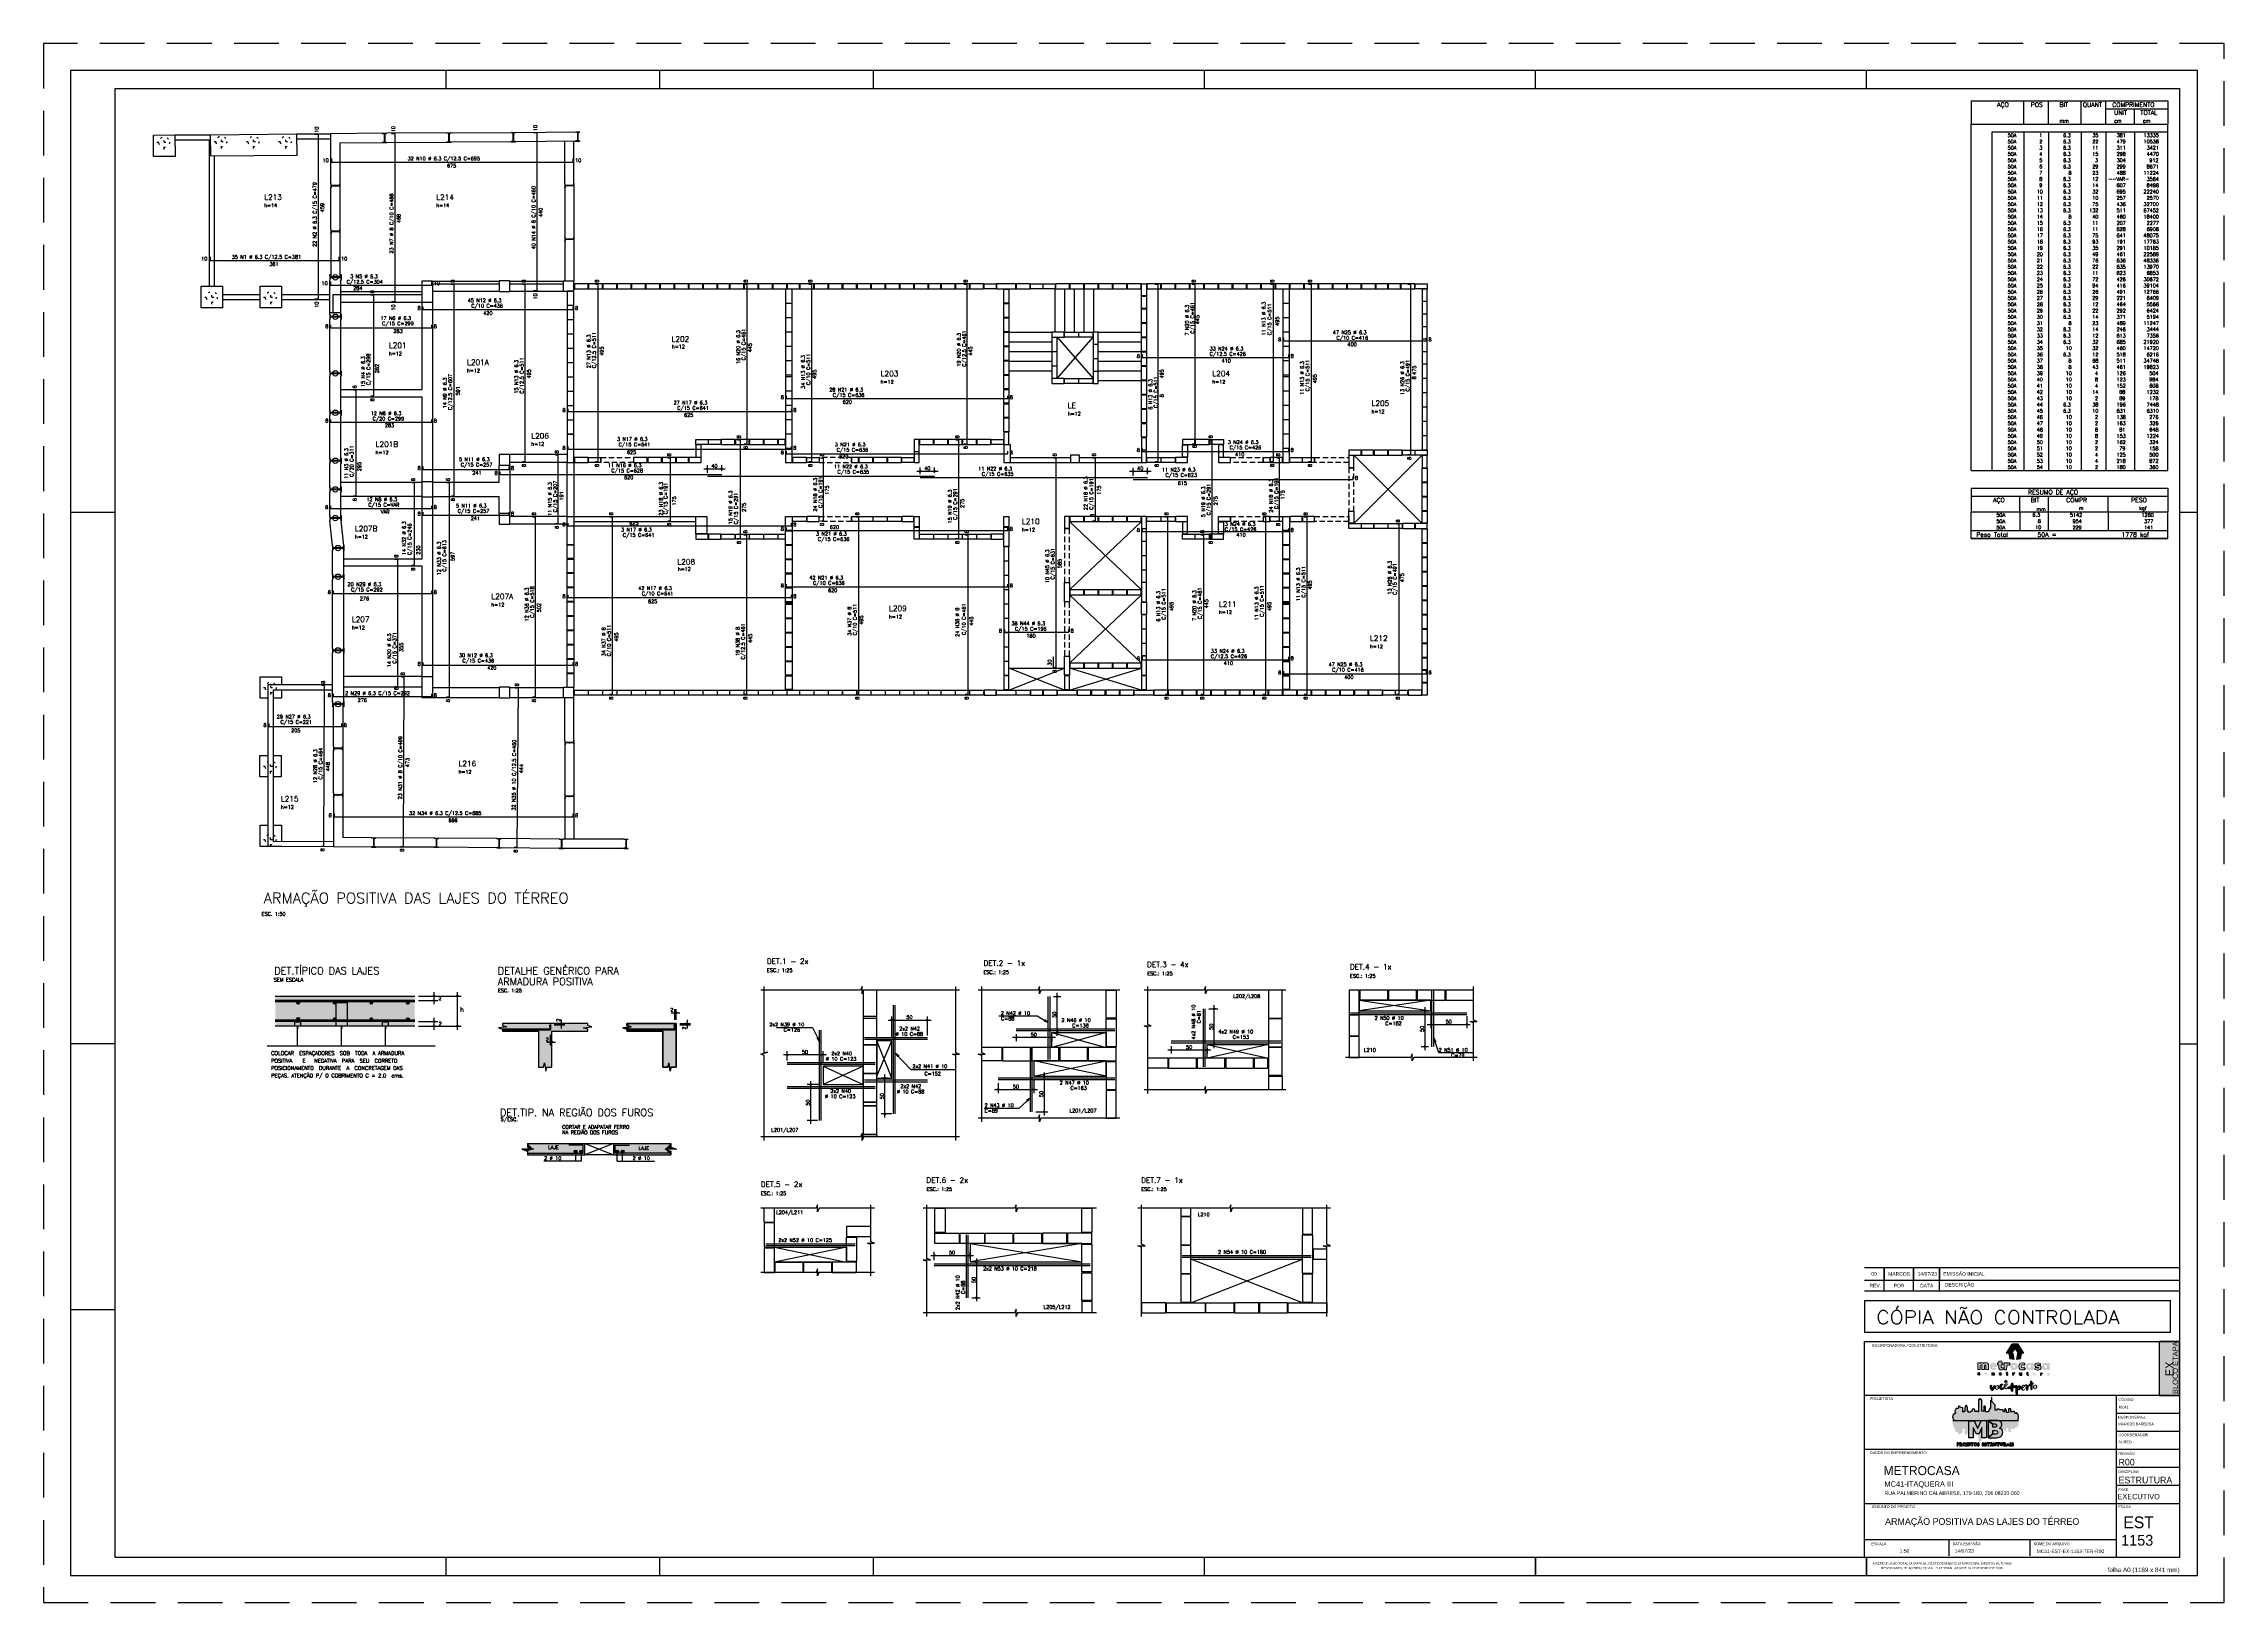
# Model space of a CAD drawing. Extents: x -1 to 121, y -1 to 86.
import ezdxf
from ezdxf.enums import TextEntityAlignment as Align

# ---------------------------------------------------------------- set-up
doc = ezdxf.new("R2010")
doc.units = 0
doc.header["$MEASUREMENT"] = 0
for name, pattern in [('CENTER', [2, 1.25, -0.25, 0.25, -0.25]), ('ESTILO_TQS_0001', [0.45, 0.3, -0.15]), ('ESTILO_TQS_0002', [0.4, 0.1, -0.3]), ('HIDDEN', [0.375, 0.25, -0.125])]:
    doc.linetypes.add(name, pattern=pattern)
doc.layers.get('0').update_dxf_attribs({"linetype": 'CONTINUOUS'})
doc.layers.get('Defpoints').update_dxf_attribs({"linetype": 'CONTINUOUS'})
for name, color, linetype in [('_ARQUIVO', 7, 'CONTINUOUS'), ('ARQ-MAR', 2, 'CONTINUOUS'), ('ARQ_CAR', 7, 'CONTINUOUS'), ('ARQ_CAR-TXT', 7, 'CONTINUOUS'), ('ARQ_FOLHA', 7, 'CONTINUOUS'), ('ARQ_TXT-2', 2, 'CONTINUOUS'), ('ARQ_TXT-4', 4, 'CONTINUOUS'), ('ARQ_VISTA 0', 251, 'CONTINUOUS'), ('H7', 1, 'CONTINUOUS'), ('Layer 1', 7, 'CONTINUOUS'), ('PENA_01', 1, 'CONTINUOUS'), ('PENA_02', 2, 'CONTINUOUS'), ('PENA_03', 3, 'CONTINUOUS'), ('PENA_04', 4, 'CONTINUOUS'), ('PENA_05', 5, 'CONTINUOUS'), ('PENA_10', 253, 'CONTINUOUS'), ('PSG-NV1-HTC-251', 251, 'CONTINUOUS'), ('PSG-NV2-FLH-SELO', 1, 'CONTINUOUS'), ('ver', 20, 'CONTINUOUS')]:
    doc.layers.add(name, color=color, linetype=linetype)
doc.styles.add('01-MILLEU', font='GOTHIC.TTF')
doc.styles.add('CARIMBO', font='romans.shx', dxfattribs={"height": 30})
doc.styles.add('R300', font='SIMPLEX.SHX', dxfattribs={"width": 1.1, "height": 5.5})
doc.styles.get("Standard").update_dxf_attribs({"font": 'ROMANS.SHX'})
doc.styles.add('TQS_ARIAL', font='arial.ttf')

# ---------------------------------------------------------------- blocks, each defined once
blk = doc.blocks.new('FOLHA A0 - 1189 X 841')
at = {"layer": 'ARQ_FOLHA', "color": 1}
for p, q in [((-979, 831), (-979, 841)), ((-859.5, 831), (-859.5, 841)), ((-740, 831), (-740, 841)), ((-555, 831), (-555, 841)), ((-370, 831), (-370, 841)), ((-185, 831), (-185, 841)), ((-185, 831), (-185, 841)), ((-1164, 594), (-1189, 594)), ((0, 594), (-10, 594)), ((-1164, 297), (-1189, 297)), ((-10, 297), (0, 297)), ((-1164, 148.5), (-1189, 148.5)), ((-979, 0), (-979, 10)), ((-859.5, 0), (-859.5, 10)), ((-740, 0), (-740, 10)), ((-555, 0), (-555, 10)), ((-370, 10), (-370, 0)), ((-370, 0), (-370, 10)), ((-185, 10), (-185, 0)), ((-185, 0), (-185, 10))]:
    blk.add_line(p, q, dxfattribs=at)
for points in [[(-1189, 0), (0, 0), (0, 841), (-1189, 841)], [(-10, 10), (-1164, 10), (-1164, 831), (-10, 831)]]:
    blk.add_lwpolyline(points, close=True, dxfattribs=at)
at = {"layer": 'Defpoints', "color": 8, "linetype": 'HIDDEN', "ltscale": 100}
blk.add_lwpolyline([(-1204, -15), (15, -15), (15, 856), (-1204, 856)], close=True, dxfattribs=at)
at = {"layer": 'ARQ_FOLHA', "insert": (-10, 4.4), "char_height": 2.5, "width": 84.157, "attachment_point": 3, "style": 'TQS_ARIAL'}
blk.add_mtext('\\pxt3;folha A0 (1189 x 841 mm)', dxfattribs=at)
at = {"layer": 'PSG-NV1-HTC-251', "insert": (-185, 10), "char_height": 1.25, "width": 84.605, "attachment_point": 1, "line_spacing_factor": 1.25, "style": 'CARIMBO'}
blk.add_mtext('\\pxqc;{\\fArial Narrow|b0|i0|c0|p34;\\PA REPRODUÇÃO TOTAL OU PARCIAL DESTE DESENHO ESTÁ PROIBIDA. DIREITOS AUTORAIS \\PRESERVADOS DE ACORDO COM A LEI FEDERAL 9.610 DE 19 FEVEREIRO DE 1998.}', dxfattribs=at)
blk = doc.blocks.new('*U29')
blk.add_blockref('FOLHA A0 - 1189 X 841', (0, 0))
blk = doc.blocks.new('*U28')
at = {"layer": 'ARQ_CAR-TXT', "true_color": 0x58ba48}
h = blk.add_hatch(color=85, dxfattribs=at)
h.dxf.hatch_style = 1
h.paths.add_polyline_path([(-11.3, 0), (0, 0), (0, 30), (-11.3, 30)])
at = {"layer": 'ARQ_CAR', "color": 5}
blk.add_lwpolyline([(-11.3, 0), (0, 0), (0, 30), (-11.3, 30)], close=True, dxfattribs=at)
at = {"layer": 'ARQ_CAR-TXT', "color": 4, "style": '01-MILLEU'}
blk.add_text('EX', height=4.61, rotation=90, dxfattribs=at).set_placement((-3.3, 10.6))
at = {"layer": 'ARQ_TXT-2', "style": '01-MILLEU'}
blk.add_text('EXECUTIVO', height=2.95, dxfattribs=at).set_placement((-34.5, -57.6))
blk = doc.blocks.new('METROCASA')
at = {"layer": 'Layer 1', "true_color": 0xed1c24}
h = blk.add_hatch(color=240, dxfattribs=at)
h.dxf.hatch_style = 2
h.paths.add_polyline_path([(-1.29, 0.86), (-1.02, -0.59), (0.13, -0.85), (-0.13, 0.85)])
h.paths.add_polyline_path([(2.84, 0.94), (1.22, 3.51), (-0.37, 3.52), (1.27, 0.94)])
h.paths.add_polyline_path([(-2.08, 0.96), (-0.44, 0.95), (0.36, 2.19), (-0.45, 3.48)])
h.paths.add_polyline_path([(0.77, -0.85), (1.92, -0.6), (2.21, 0.84), (1.05, 0.84)])
at = {"layer": 'Layer 1', "true_color": 0x404041}
h = blk.add_hatch(color=250, dxfattribs=at)
h.dxf.hatch_style = 2
edge = h.paths.add_edge_path()
edge.add_spline(control_points=[(-3.66, -4.74), (-3.71, -4.74), (-3.72, -4.72), (-3.72, -4.71), (-3.72, -4.68), (-3.69, -4.68), (-3.66, -4.68), (-3.6, -4.68), (-3.52, -4.7), (-3.48, -4.72), (-3.48, -4.72), (-3.38, -4.57), (-3.38, -4.57), (-3.44, -4.52), (-3.54, -4.48), (-3.65, -4.48), (-3.81, -4.48), (-3.97, -4.54), (-3.97, -4.71), (-3.97, -4.87), (-3.81, -4.92), (-3.68, -4.93), (-3.63, -4.93), (-3.61, -4.94), (-3.61, -4.97), (-3.61, -4.99), (-3.63, -5), (-3.68, -5), (-3.73, -5), (-3.81, -4.99), (-3.92, -4.92), (-3.92, -4.92), (-4, -5.11), (-4, -5.11), (-3.92, -5.16), (-3.79, -5.2), (-3.67, -5.2), (-3.51, -5.2), (-3.36, -5.14), (-3.35, -4.97), (-3.35, -4.79), (-3.52, -4.75), (-3.66, -4.74)], knot_values=[0, 0, 0, 0, 1, 1, 1, 2, 2, 2, 3, 3, 3, 4, 4, 4, 5, 5, 5, 6, 6, 6, 7, 7, 7, 8, 8, 8, 9, 9, 9, 10, 10, 10, 11, 11, 11, 12, 12, 12, 13, 13, 13, 14, 14, 14, 14], degree=3, periodic=0)
edge = h.paths.add_edge_path()
edge.add_spline(control_points=[(-5.55, -4.47), (-5.62, -4.47), (-5.7, -4.5), (-5.76, -4.56), (-5.76, -4.56), (-5.77, -4.49), (-5.77, -4.49), (-5.77, -4.49), (-6, -4.49), (-6, -4.49), (-6, -4.49), (-6, -5.17), (-6, -5.17), (-6, -5.17), (-5.75, -5.17), (-5.75, -5.17), (-5.75, -5.17), (-5.75, -4.81), (-5.75, -4.81), (-5.75, -4.72), (-5.69, -4.68), (-5.63, -4.68), (-5.58, -4.68), (-5.54, -4.71), (-5.54, -4.79), (-5.54, -4.79), (-5.54, -5.17), (-5.54, -5.17), (-5.54, -5.17), (-5.29, -5.17), (-5.29, -5.17), (-5.29, -5.17), (-5.28, -4.79), (-5.28, -4.79), (-5.28, -4.55), (-5.4, -4.48), (-5.55, -4.47)], knot_values=[0, 0, 0, 0, 1, 1, 1, 2, 2, 2, 3, 3, 3, 4, 4, 4, 5, 5, 5, 6, 6, 6, 7, 7, 7, 8, 8, 8, 9, 9, 9, 10, 10, 10, 11, 11, 11, 12, 12, 12, 12], degree=3, periodic=0)
edge = h.paths.add_edge_path()
edge.add_spline(control_points=[(-7.69, -4.46), (-7.89, -4.46), (-8.08, -4.57), (-8.08, -4.82), (-8.08, -5.06), (-7.89, -5.17), (-7.69, -5.17), (-7.5, -5.18), (-7.3, -5.07), (-7.3, -4.82), (-7.3, -4.57), (-7.49, -4.47), (-7.69, -4.46)], knot_values=[0, 0, 0, 0, 1, 1, 1, 2, 2, 2, 3, 3, 3, 4, 4, 4, 4], degree=3, periodic=0)
edge = h.paths.add_edge_path()
edge.add_spline(control_points=[(-7.69, -4.97), (-7.78, -4.97), (-7.83, -4.9), (-7.83, -4.82), (-7.83, -4.74), (-7.78, -4.67), (-7.69, -4.67), (-7.6, -4.67), (-7.55, -4.74), (-7.55, -4.82), (-7.55, -4.9), (-7.61, -4.97), (-7.69, -4.97)], knot_values=[0, 0, 0, 0, 1, 1, 1, 2, 2, 2, 3, 3, 3, 4, 4, 4, 4], degree=3, periodic=0)
edge = h.paths.add_edge_path()
edge.add_spline(control_points=[(-9.57, -4.95), (-9.67, -4.95), (-9.72, -4.88), (-9.72, -4.81), (-9.72, -4.73), (-9.67, -4.66), (-9.57, -4.66), (-9.53, -4.66), (-9.49, -4.67), (-9.46, -4.71), (-9.46, -4.71), (-9.32, -4.56), (-9.32, -4.56), (-9.39, -4.49), (-9.49, -4.45), (-9.59, -4.45), (-9.78, -4.45), (-9.97, -4.56), (-9.97, -4.81), (-9.97, -5.06), (-9.78, -5.16), (-9.59, -5.16), (-9.48, -5.16), (-9.39, -5.12), (-9.3, -5.05), (-9.3, -5.05), (-9.45, -4.9), (-9.45, -4.9), (-9.48, -4.93), (-9.53, -4.95), (-9.57, -4.95)], knot_values=[0, 0, 0, 0, 1, 1, 1, 2, 2, 2, 3, 3, 3, 4, 4, 4, 5, 5, 5, 6, 6, 6, 7, 7, 7, 8, 8, 8, 9, 9, 9, 10, 10, 10, 10], degree=3, periodic=0)
edge = h.paths.add_edge_path()
edge.add_spline(control_points=[(-1.68, -5), (-1.72, -5), (-1.74, -4.98), (-1.74, -4.93), (-1.74, -4.93), (-1.74, -4.71), (-1.74, -4.71), (-1.74, -4.71), (-1.59, -4.71), (-1.59, -4.71), (-1.59, -4.71), (-1.59, -4.52), (-1.59, -4.52), (-1.59, -4.52), (-1.74, -4.52), (-1.74, -4.52), (-1.74, -4.52), (-1.74, -4.32), (-1.74, -4.32), (-1.74, -4.32), (-1.99, -4.34), (-1.99, -4.34), (-1.99, -4.34), (-1.99, -4.51), (-1.99, -4.51), (-1.99, -4.51), (-2.1, -4.51), (-2.1, -4.51), (-2.1, -4.51), (-2.1, -4.71), (-2.1, -4.71), (-2.1, -4.71), (-1.99, -4.71), (-1.99, -4.71), (-1.99, -4.71), (-1.99, -4.93), (-1.99, -4.93), (-2, -5.14), (-1.88, -5.21), (-1.74, -5.21), (-1.67, -5.21), (-1.61, -5.19), (-1.55, -5.16), (-1.55, -5.16), (-1.6, -4.97), (-1.6, -4.97), (-1.62, -4.99), (-1.65, -5), (-1.68, -5)], knot_values=[0, 0, 0, 0, 1, 1, 1, 2, 2, 2, 3, 3, 3, 4, 4, 4, 5, 5, 5, 6, 6, 6, 7, 7, 7, 8, 8, 8, 9, 9, 9, 10, 10, 10, 11, 11, 11, 12, 12, 12, 13, 13, 13, 14, 14, 14, 15, 15, 15, 16, 16, 16, 16], degree=3, periodic=0)
edge = h.paths.add_edge_path()
edge.add_spline(control_points=[(9.78, -4.57), (9.78, -4.57), (9.77, -4.65), (9.77, -4.65), (9.73, -4.59), (9.66, -4.56), (9.57, -4.56), (9.37, -4.56), (9.24, -4.71), (9.24, -4.91), (9.24, -5.11), (9.35, -5.25), (9.55, -5.26), (9.62, -5.27), (9.71, -5.24), (9.77, -5.18), (9.77, -5.18), (9.78, -5.25), (9.78, -5.25), (9.78, -5.25), (10.01, -5.25), (10.01, -5.25), (10.01, -5.25), (10.02, -4.57), (10.02, -4.57), (10.02, -4.57), (9.78, -4.57), (9.78, -4.57)], knot_values=[0, 0, 0, 0, 1, 1, 1, 2, 2, 2, 3, 3, 3, 4, 4, 4, 5, 5, 5, 6, 6, 6, 7, 7, 7, 8, 8, 8, 9, 9, 9, 9], degree=3, periodic=0)
edge = h.paths.add_edge_path()
edge.add_spline(control_points=[(9.62, -5.06), (9.55, -5.06), (9.49, -5), (9.49, -4.91), (9.49, -4.82), (9.55, -4.76), (9.62, -4.76), (9.71, -4.76), (9.76, -4.82), (9.76, -4.91), (9.76, -4.99), (9.71, -5.06), (9.62, -5.06)], knot_values=[0, 0, 0, 0, 1, 1, 1, 2, 2, 2, 3, 3, 3, 4, 4, 4, 4], degree=3, periodic=0)
edge = h.paths.add_edge_path()
edge.add_spline(control_points=[(7.69, -4.64), (7.69, -4.64), (7.68, -4.56), (7.68, -4.56), (7.68, -4.56), (7.45, -4.56), (7.45, -4.56), (7.45, -4.56), (7.45, -5.24), (7.45, -5.24), (7.45, -5.24), (7.7, -5.24), (7.7, -5.24), (7.7, -5.24), (7.7, -4.89), (7.7, -4.89), (7.7, -4.8), (7.76, -4.76), (7.82, -4.76), (7.86, -4.76), (7.89, -4.77), (7.93, -4.8), (7.93, -4.8), (8.04, -4.62), (8.04, -4.62), (7.99, -4.57), (7.93, -4.55), (7.86, -4.55), (7.79, -4.55), (7.73, -4.57), (7.69, -4.64)], knot_values=[0, 0, 0, 0, 1, 1, 1, 2, 2, 2, 3, 3, 3, 4, 4, 4, 5, 5, 5, 6, 6, 6, 7, 7, 7, 8, 8, 8, 9, 9, 9, 10, 10, 10, 10], degree=3, periodic=0)
edge = h.paths.add_edge_path()
edge.add_spline(control_points=[(5.76, -4.54), (5.56, -4.54), (5.37, -4.64), (5.37, -4.89), (5.37, -5.14), (5.56, -5.24), (5.75, -5.25), (5.95, -5.25), (6.14, -5.14), (6.14, -4.89), (6.15, -4.65), (5.96, -4.54), (5.76, -4.54)], knot_values=[0, 0, 0, 0, 1, 1, 1, 2, 2, 2, 3, 3, 3, 4, 4, 4, 4], degree=3, periodic=0)
edge = h.paths.add_edge_path()
edge.add_spline(control_points=[(5.76, -5.04), (5.67, -5.04), (5.62, -4.97), (5.62, -4.89), (5.62, -4.81), (5.67, -4.74), (5.76, -4.74), (5.85, -4.74), (5.9, -4.81), (5.9, -4.89), (5.9, -4.97), (5.84, -5.04), (5.76, -5.04)], knot_values=[0, 0, 0, 0, 1, 1, 1, 2, 2, 2, 3, 3, 3, 4, 4, 4, 4], degree=3, periodic=0)
edge = h.paths.add_edge_path()
edge.add_spline(control_points=[(4, -5.03), (3.96, -5.03), (3.94, -5.01), (3.93, -4.96), (3.93, -4.96), (3.94, -4.74), (3.94, -4.74), (3.94, -4.74), (4.09, -4.74), (4.09, -4.74), (4.09, -4.74), (4.09, -4.55), (4.09, -4.55), (4.09, -4.55), (3.94, -4.55), (3.94, -4.55), (3.94, -4.55), (3.94, -4.35), (3.94, -4.35), (3.94, -4.35), (3.69, -4.38), (3.69, -4.38), (3.69, -4.38), (3.69, -4.54), (3.69, -4.54), (3.69, -4.54), (3.58, -4.54), (3.58, -4.54), (3.58, -4.54), (3.58, -4.74), (3.58, -4.74), (3.58, -4.74), (3.69, -4.74), (3.69, -4.74), (3.69, -4.74), (3.68, -4.96), (3.68, -4.96), (3.68, -5.17), (3.8, -5.24), (3.93, -5.24), (4, -5.24), (4.07, -5.22), (4.13, -5.19), (4.13, -5.19), (4.08, -5), (4.08, -5), (4.05, -5.02), (4.03, -5.03), (4, -5.03)], knot_values=[0, 0, 0, 0, 1, 1, 1, 2, 2, 2, 3, 3, 3, 4, 4, 4, 5, 5, 5, 6, 6, 6, 7, 7, 7, 8, 8, 8, 9, 9, 9, 10, 10, 10, 11, 11, 11, 12, 12, 12, 13, 13, 13, 14, 14, 14, 15, 15, 15, 16, 16, 16, 16], degree=3, periodic=0)
edge = h.paths.add_edge_path()
edge.add_spline(control_points=[(2.03, -4.89), (2.03, -4.98), (1.97, -5.02), (1.91, -5.02), (1.87, -5.02), (1.82, -4.99), (1.82, -4.9), (1.82, -4.9), (1.82, -4.53), (1.82, -4.53), (1.82, -4.53), (1.57, -4.53), (1.57, -4.53), (1.57, -4.53), (1.57, -4.9), (1.57, -4.9), (1.57, -5.15), (1.69, -5.22), (1.83, -5.22), (1.9, -5.23), (1.99, -5.2), (2.05, -5.14), (2.05, -5.14), (2.06, -5.21), (2.06, -5.21), (2.06, -5.21), (2.28, -5.21), (2.28, -5.21), (2.28, -5.21), (2.28, -4.53), (2.28, -4.53), (2.28, -4.53), (2.03, -4.53), (2.03, -4.53), (2.03, -4.53), (2.03, -4.89), (2.03, -4.89)], knot_values=[0, 0, 0, 0, 1, 1, 1, 2, 2, 2, 3, 3, 3, 4, 4, 4, 5, 5, 5, 6, 6, 6, 7, 7, 7, 8, 8, 8, 9, 9, 9, 10, 10, 10, 11, 11, 11, 12, 12, 12, 12], degree=3, periodic=0)
edge = h.paths.add_edge_path()
edge.add_spline(control_points=[(-0.02, -4.59), (-0.02, -4.59), (-0.04, -4.52), (-0.04, -4.52), (-0.04, -4.52), (-0.26, -4.52), (-0.26, -4.52), (-0.26, -4.52), (-0.27, -5.2), (-0.27, -5.2), (-0.27, -5.2), (-0.02, -5.2), (-0.02, -5.2), (-0.02, -5.2), (-0.01, -4.85), (-0.01, -4.85), (-0.01, -4.76), (0.04, -4.72), (0.1, -4.72), (0.15, -4.72), (0.18, -4.73), (0.22, -4.76), (0.22, -4.76), (0.32, -4.58), (0.32, -4.58), (0.28, -4.53), (0.21, -4.51), (0.14, -4.5), (0.08, -4.5), (0.01, -4.53), (-0.02, -4.59)], knot_values=[0, 0, 0, 0, 1, 1, 1, 2, 2, 2, 3, 3, 3, 4, 4, 4, 5, 5, 5, 6, 6, 6, 7, 7, 7, 8, 8, 8, 9, 9, 9, 10, 10, 10, 10], degree=3, periodic=0)
at = {"layer": 'Layer 1', "true_color": 0xed1c24}
h = blk.add_hatch(color=240, dxfattribs=at)
h.dxf.hatch_style = 2
edge = h.paths.add_edge_path()
edge.add_spline(control_points=[(-1.94, -1.96), (-1.94, -1.96), (-1.98, -1.76), (-1.98, -1.76), (-1.98, -1.76), (-2.62, -1.75), (-2.62, -1.75), (-2.62, -1.75), (-2.63, -3.66), (-2.63, -3.66), (-2.63, -3.66), (-1.92, -3.66), (-1.92, -3.66), (-1.92, -3.66), (-1.91, -2.67), (-1.91, -2.67), (-1.91, -2.42), (-1.76, -2.31), (-1.58, -2.31), (-1.46, -2.31), (-1.38, -2.34), (-1.26, -2.43), (-1.26, -2.43), (-0.98, -1.92), (-0.98, -1.92), (-1.1, -1.79), (-1.28, -1.71), (-1.48, -1.71), (-1.66, -1.71), (-1.84, -1.79), (-1.94, -1.96)], knot_values=[0, 0, 0, 0, 1, 1, 1, 2, 2, 2, 3, 3, 3, 4, 4, 4, 5, 5, 5, 6, 6, 6, 7, 7, 7, 8, 8, 8, 9, 9, 9, 10, 10, 10, 10], degree=3, periodic=0)
edge = h.paths.add_edge_path()
edge.add_spline(control_points=[(-5.6, -1.69), (-6.11, -1.69), (-6.66, -1.99), (-6.66, -2.69), (-6.67, -3.38), (-6.16, -3.68), (-5.56, -3.68), (-5.23, -3.68), (-4.92, -3.58), (-4.69, -3.37), (-4.69, -3.37), (-5.04, -2.98), (-5.04, -2.98), (-5.16, -3.07), (-5.32, -3.13), (-5.53, -3.13), (-5.68, -3.13), (-5.9, -3.06), (-5.95, -2.89), (-5.95, -2.89), (-4.62, -2.89), (-4.62, -2.89), (-4.45, -2.14), (-4.92, -1.69), (-5.6, -1.69)], knot_values=[0, 0, 0, 0, 1, 1, 1, 2, 2, 2, 3, 3, 3, 4, 4, 4, 5, 5, 5, 6, 6, 6, 7, 7, 7, 8, 8, 8, 8], degree=3, periodic=0)
edge = h.paths.add_edge_path()
edge.add_spline(control_points=[(-5.94, -2.43), (-5.89, -2.12), (-5.27, -2.13), (-5.25, -2.43), (-5.25, -2.43), (-5.94, -2.43), (-5.94, -2.43)], knot_values=[0, 0, 0, 0, 1, 1, 1, 2, 2, 2, 2], degree=3, periodic=0)
edge = h.paths.add_edge_path()
edge.add_spline(control_points=[(4.86, -2), (4.76, -1.84), (4.58, -1.75), (4.31, -1.75), (3.75, -1.74), (3.38, -2.17), (3.38, -2.74), (3.37, -3.29), (3.68, -3.69), (4.24, -3.73), (4.45, -3.74), (4.71, -3.67), (4.87, -3.49), (4.87, -3.49), (4.9, -3.7), (4.9, -3.7), (4.9, -3.7), (5.56, -3.7), (5.56, -3.7), (5.56, -3.7), (5.57, -1.8), (5.57, -1.8), (5.57, -1.8), (4.9, -1.79), (4.9, -1.79), (4.9, -1.79), (4.86, -2), (4.86, -2)], knot_values=[0, 0, 0, 0, 1, 1, 1, 2, 2, 2, 3, 3, 3, 4, 4, 4, 5, 5, 5, 6, 6, 6, 7, 7, 7, 8, 8, 8, 9, 9, 9, 9], degree=3, periodic=0)
edge = h.paths.add_edge_path()
edge.add_spline(control_points=[(4.46, -3.16), (4.25, -3.16), (4.08, -3.01), (4.08, -2.74), (4.08, -2.47), (4.25, -2.32), (4.47, -2.32), (4.72, -2.32), (4.86, -2.49), (4.86, -2.74), (4.86, -2.97), (4.7, -3.16), (4.46, -3.16)], knot_values=[0, 0, 0, 0, 1, 1, 1, 2, 2, 2, 3, 3, 3, 4, 4, 4, 4], degree=3, periodic=0)
edge = h.paths.add_edge_path()
edge.add_spline(control_points=[(-7.68, -1.68), (-7.94, -1.68), (-8.15, -1.76), (-8.31, -1.95), (-8.4, -1.77), (-8.59, -1.69), (-8.78, -1.68), (-8.98, -1.68), (-9.19, -1.76), (-9.31, -1.92), (-9.31, -1.92), (-9.36, -1.72), (-9.36, -1.72), (-9.36, -1.72), (-9.95, -1.71), (-9.95, -1.71), (-9.95, -1.71), (-9.96, -3.62), (-9.96, -3.62), (-9.96, -3.62), (-9.26, -3.62), (-9.26, -3.62), (-9.26, -3.62), (-9.25, -2.58), (-9.25, -2.58), (-9.25, -2.37), (-9.12, -2.27), (-9, -2.27), (-8.87, -2.27), (-8.8, -2.35), (-8.8, -2.57), (-8.8, -2.57), (-8.81, -3.62), (-8.81, -3.62), (-8.81, -3.62), (-8.11, -3.63), (-8.11, -3.63), (-8.11, -3.63), (-8.1, -2.58), (-8.1, -2.58), (-8.1, -2.37), (-7.98, -2.29), (-7.86, -2.29), (-7.75, -2.29), (-7.66, -2.37), (-7.66, -2.57), (-7.66, -2.57), (-7.67, -3.63), (-7.67, -3.63), (-7.67, -3.63), (-6.96, -3.63), (-6.96, -3.63), (-6.96, -3.63), (-6.95, -2.57), (-6.95, -2.57), (-6.95, -1.94), (-7.26, -1.68), (-7.68, -1.68)], knot_values=[0, 0, 0, 0, 1, 1, 1, 2, 2, 2, 3, 3, 3, 4, 4, 4, 5, 5, 5, 6, 6, 6, 7, 7, 7, 8, 8, 8, 9, 9, 9, 10, 10, 10, 11, 11, 11, 12, 12, 12, 13, 13, 13, 14, 14, 14, 15, 15, 15, 16, 16, 16, 17, 17, 17, 18, 18, 18, 19, 19, 19, 19], degree=3, periodic=0)
edge = h.paths.add_edge_path()
edge.add_spline(control_points=[(-3.23, -3.11), (-3.34, -3.11), (-3.41, -3.06), (-3.42, -2.93), (-3.42, -2.93), (-3.41, -2.3), (-3.41, -2.3), (-3.41, -2.3), (-2.98, -2.3), (-2.98, -2.3), (-2.98, -2.3), (-2.98, -1.76), (-2.98, -1.76), (-2.98, -1.76), (-3.41, -1.76), (-3.41, -1.76), (-3.41, -1.76), (-3.4, -1.21), (-3.4, -1.21), (-3.4, -1.21), (-4.11, -1.28), (-4.11, -1.28), (-4.11, -1.28), (-4.11, -1.76), (-4.11, -1.76), (-4.11, -1.76), (-4.42, -1.75), (-4.42, -1.75), (-4.42, -1.75), (-4.42, -2.3), (-4.42, -2.3), (-4.42, -2.3), (-4.11, -2.3), (-4.11, -2.3), (-4.11, -2.3), (-4.12, -2.92), (-4.12, -2.92), (-4.13, -3.52), (-3.79, -3.69), (-3.42, -3.7), (-3.22, -3.7), (-3.03, -3.66), (-2.87, -3.57), (-2.87, -3.57), (-3.02, -3.05), (-3.02, -3.05), (-3.08, -3.09), (-3.16, -3.11), (-3.23, -3.11)], knot_values=[0, 0, 0, 0, 1, 1, 1, 2, 2, 2, 3, 3, 3, 4, 4, 4, 5, 5, 5, 6, 6, 6, 7, 7, 7, 8, 8, 8, 9, 9, 9, 10, 10, 10, 11, 11, 11, 12, 12, 12, 13, 13, 13, 14, 14, 14, 15, 15, 15, 16, 16, 16, 16], degree=3, periodic=0)
edge = h.paths.add_edge_path()
edge.add_spline(control_points=[(2.53, -3.13), (2.26, -3.13), (2.12, -2.94), (2.12, -2.74), (2.12, -2.5), (2.27, -2.3), (2.54, -2.3), (2.66, -2.3), (2.77, -2.35), (2.86, -2.44), (2.86, -2.44), (3.24, -2.04), (3.24, -2.04), (3.04, -1.84), (2.77, -1.74), (2.5, -1.74), (1.96, -1.73), (1.43, -2.04), (1.42, -2.73), (1.42, -3.44), (1.94, -3.72), (2.5, -3.72), (2.78, -3.72), (3.06, -3.6), (3.28, -3.4), (3.28, -3.4), (2.88, -2.98), (2.88, -2.98), (2.79, -3.08), (2.66, -3.13), (2.53, -3.13)], knot_values=[0, 0, 0, 0, 1, 1, 1, 2, 2, 2, 3, 3, 3, 4, 4, 4, 5, 5, 5, 6, 6, 6, 7, 7, 7, 8, 8, 8, 9, 9, 9, 10, 10, 10, 10], degree=3, periodic=0)
edge = h.paths.add_edge_path()
edge.add_spline(control_points=[(9.37, -1.82), (9.37, -1.82), (9.33, -2.02), (9.33, -2.02), (9.23, -1.87), (9.04, -1.77), (8.77, -1.77), (8.22, -1.77), (7.85, -2.2), (7.84, -2.76), (7.84, -3.31), (8.15, -3.71), (8.71, -3.75), (8.92, -3.76), (9.17, -3.7), (9.34, -3.51), (9.34, -3.51), (9.37, -3.72), (9.37, -3.72), (9.37, -3.72), (10.02, -3.72), (10.02, -3.72), (10.02, -3.72), (10.03, -1.82), (10.03, -1.82), (10.03, -1.82), (9.37, -1.82), (9.37, -1.82)], knot_values=[0, 0, 0, 0, 1, 1, 1, 2, 2, 2, 3, 3, 3, 4, 4, 4, 5, 5, 5, 6, 6, 6, 7, 7, 7, 8, 8, 8, 9, 9, 9, 9], degree=3, periodic=0)
edge = h.paths.add_edge_path()
edge.add_spline(control_points=[(8.93, -3.18), (8.71, -3.18), (8.55, -3.03), (8.55, -2.76), (8.55, -2.5), (8.72, -2.34), (8.93, -2.35), (9.18, -2.35), (9.32, -2.51), (9.32, -2.77), (9.32, -2.99), (9.17, -3.18), (8.93, -3.18)], knot_values=[0, 0, 0, 0, 1, 1, 1, 2, 2, 2, 3, 3, 3, 4, 4, 4, 4], degree=3, periodic=0)
edge = h.paths.add_edge_path()
edge.add_spline(control_points=[(6.78, -2.48), (6.66, -2.48), (6.63, -2.42), (6.63, -2.39), (6.63, -2.32), (6.7, -2.29), (6.8, -2.3), (6.96, -2.29), (7.18, -2.35), (7.28, -2.41), (7.28, -2.41), (7.58, -1.99), (7.58, -1.99), (7.4, -1.85), (7.12, -1.76), (6.81, -1.76), (6.36, -1.75), (5.93, -1.92), (5.93, -2.38), (5.92, -2.84), (6.37, -2.99), (6.74, -3), (6.88, -3.02), (6.94, -3.05), (6.94, -3.11), (6.94, -3.17), (6.87, -3.2), (6.75, -3.2), (6.59, -3.19), (6.36, -3.18), (6.07, -2.98), (6.07, -2.98), (5.84, -3.5), (5.84, -3.5), (6.05, -3.66), (6.43, -3.75), (6.76, -3.76), (7.22, -3.76), (7.65, -3.58), (7.65, -3.11), (7.65, -2.61), (7.17, -2.49), (6.78, -2.48)], knot_values=[0, 0, 0, 0, 1, 1, 1, 2, 2, 2, 3, 3, 3, 4, 4, 4, 5, 5, 5, 6, 6, 6, 7, 7, 7, 8, 8, 8, 9, 9, 9, 10, 10, 10, 11, 11, 11, 12, 12, 12, 13, 13, 13, 14, 14, 14, 14], degree=3, periodic=0)
edge = h.paths.add_edge_path()
edge.add_spline(control_points=[(0.13, -1.72), (-0.42, -1.72), (-0.95, -2.01), (-0.96, -2.72), (-0.96, -3.41), (-0.42, -3.71), (0.12, -3.72), (0.66, -3.72), (1.21, -3.42), (1.22, -2.73), (1.22, -2.03), (0.7, -1.73), (0.13, -1.72)], knot_values=[0, 0, 0, 0, 1, 1, 1, 2, 2, 2, 3, 3, 3, 4, 4, 4, 4], degree=3, periodic=0)
edge = h.paths.add_edge_path()
edge.add_spline(control_points=[(0.13, -3.13), (-0.12, -3.13), (-0.27, -2.94), (-0.26, -2.72), (-0.26, -2.5), (-0.12, -2.3), (0.13, -2.31), (0.38, -2.31), (0.52, -2.5), (0.52, -2.72), (0.52, -2.96), (0.37, -3.14), (0.13, -3.13)], knot_values=[0, 0, 0, 0, 1, 1, 1, 2, 2, 2, 3, 3, 3, 4, 4, 4, 4], degree=3, periodic=0)
at = {"layer": 'Layer 1', "true_color": 0x404041}
h = blk.add_hatch(color=250, dxfattribs=at)
h.dxf.hatch_style = 2
edge = h.paths.add_edge_path()
edge.add_spline(control_points=[(-2.43, -7.17), (-2.4, -7.16), (-2.38, -7.15), (-2.36, -7.14), (-2.33, -7.13), (-2.31, -7.11), (-2.3, -7.09), (-2.28, -7.07), (-2.26, -7.04), (-2.24, -7.01), (-2.22, -6.98), (-2.2, -6.95), (-2.17, -6.92), (-2.15, -6.93), (-2.11, -6.95), (-2.08, -6.98), (-2.05, -7.01), (-2.01, -7.04), (-1.98, -7.06), (-1.94, -7.09), (-1.9, -7.11), (-1.87, -7.13), (-1.84, -7.14), (-1.81, -7.14), (-1.78, -7.12), (-1.75, -7.1), (-1.75, -7.07), (-1.76, -7.02), (-1.78, -6.98), (-1.8, -6.94), (-1.84, -6.89), (-1.87, -6.84), (-1.91, -6.8), (-1.96, -6.76), (-2, -6.72), (-2.04, -6.69), (-2.07, -6.68), (-2.11, -6.66), (-2.15, -6.65), (-2.18, -6.64), (-2.21, -6.64), (-2.24, -6.64), (-2.26, -6.65), (-2.29, -6.66), (-2.31, -6.68), (-2.33, -6.71), (-2.35, -6.73), (-2.36, -6.77), (-2.38, -6.82), (-2.4, -6.84), (-2.41, -6.87), (-2.43, -6.91), (-2.44, -6.95), (-2.46, -6.99), (-2.47, -7.03), (-2.48, -7.07), (-2.48, -7.11), (-2.48, -7.14), (-2.47, -7.16), (-2.46, -7.18), (-2.43, -7.17)], knot_values=[0, 0, 0, 0, 1, 1, 1, 2, 2, 2, 3, 3, 3, 4, 4, 4, 5, 5, 5, 6, 6, 6, 7, 7, 7, 8, 8, 8, 9, 9, 9, 10, 10, 10, 11, 11, 11, 12, 12, 12, 13, 13, 13, 14, 14, 14, 15, 15, 15, 16, 16, 16, 17, 17, 17, 18, 18, 18, 19, 19, 19, 20, 20, 20, 20], degree=3, periodic=0)
edge = h.paths.add_edge_path()
edge.add_spline(control_points=[(-5.26, -8.04), (-5.28, -8.03), (-5.33, -8.05), (-5.4, -8.1), (-5.49, -8.17), (-5.55, -8.25), (-5.6, -8.35), (-5.65, -8.45), (-5.69, -8.55), (-5.71, -8.65), (-5.74, -8.76), (-5.76, -8.85), (-5.77, -8.93), (-5.78, -9.02), (-5.8, -9.07), (-5.81, -9.1), (-5.83, -9.13), (-5.85, -9.12), (-5.88, -9.08), (-5.91, -9.04), (-5.94, -8.98), (-5.97, -8.89), (-6, -8.8), (-6.02, -8.7), (-6.04, -8.57), (-6.05, -8.44), (-6.05, -8.3), (-6.03, -8.14), (-6.03, -8.11), (-6.04, -8.08), (-6.06, -8.06), (-6.09, -8.03), (-6.12, -8.01), (-6.16, -8), (-6.2, -7.98), (-6.25, -7.98), (-6.3, -7.98), (-6.35, -7.99), (-6.4, -8), (-6.45, -8.03), (-6.48, -8.05), (-6.5, -8.08), (-6.52, -8.13), (-6.53, -8.18), (-6.53, -8.24), (-6.53, -8.31), (-6.53, -8.38), (-6.52, -8.45), (-6.5, -8.52), (-6.49, -8.6), (-6.47, -8.67), (-6.45, -8.74), (-6.43, -8.81), (-6.41, -8.87), (-6.39, -8.93), (-6.36, -8.98), (-6.34, -9.03), (-6.32, -9.05), (-6.29, -9.1), (-6.26, -9.14), (-6.23, -9.18), (-6.19, -9.23), (-6.16, -9.27), (-6.11, -9.3), (-6.07, -9.34), (-6.02, -9.36), (-5.96, -9.37), (-5.9, -9.38), (-5.83, -9.38), (-5.75, -9.35), (-5.71, -9.34), (-5.67, -9.31), (-5.63, -9.25), (-5.58, -9.19), (-5.54, -9.12), (-5.51, -9.05), (-5.47, -8.98), (-5.44, -8.9), (-5.41, -8.82), (-5.38, -8.74), (-5.36, -8.67), (-5.34, -8.61), (-5.32, -8.53), (-5.29, -8.44), (-5.27, -8.36), (-5.25, -8.27), (-5.23, -8.2), (-5.23, -8.15), (-5.22, -8.09), (-5.23, -8.06), (-5.26, -8.04)], knot_values=[0, 0, 0, 0, 1, 1, 1, 2, 2, 2, 3, 3, 3, 4, 4, 4, 5, 5, 5, 6, 6, 6, 7, 7, 7, 8, 8, 8, 9, 9, 9, 10, 10, 10, 11, 11, 11, 12, 12, 12, 13, 13, 13, 14, 14, 14, 15, 15, 15, 16, 16, 16, 17, 17, 17, 18, 18, 18, 19, 19, 19, 20, 20, 20, 21, 21, 21, 22, 22, 22, 23, 23, 23, 24, 24, 24, 25, 25, 25, 26, 26, 26, 27, 27, 27, 28, 28, 28, 29, 29, 29, 30, 30, 30, 30], degree=3, periodic=0)
edge = h.paths.add_edge_path()
edge.add_spline(control_points=[(-1.57, -8.39), (-1.57, -8.35), (-1.58, -8.33), (-1.6, -8.33), (-1.62, -8.34), (-1.64, -8.36), (-1.66, -8.39), (-1.68, -8.43), (-1.71, -8.47), (-1.75, -8.52), (-1.78, -8.56), (-1.82, -8.61), (-1.87, -8.65), (-1.92, -8.7), (-1.99, -8.73), (-2.07, -8.75), (-2.11, -8.76), (-2.14, -8.76), (-2.17, -8.75), (-2.19, -8.74), (-2.22, -8.73), (-2.24, -8.72), (-2.26, -8.7), (-2.27, -8.68), (-2.28, -8.66), (-2.3, -8.64), (-2.31, -8.61), (-2.31, -8.59), (-2.33, -8.53), (-2.34, -8.45), (-2.33, -8.37), (-2.27, -8.37), (-2.2, -8.36), (-2.14, -8.33), (-2.08, -8.31), (-2.02, -8.28), (-1.96, -8.23), (-1.89, -8.19), (-1.83, -8.12), (-1.77, -8.03), (-1.71, -7.95), (-1.68, -7.87), (-1.66, -7.8), (-1.65, -7.72), (-1.65, -7.65), (-1.67, -7.59), (-1.69, -7.53), (-1.72, -7.48), (-1.77, -7.45), (-1.81, -7.41), (-1.87, -7.39), (-1.93, -7.39), (-2, -7.4), (-2.06, -7.41), (-2.13, -7.43), (-2.2, -7.44), (-2.26, -7.47), (-2.32, -7.5), (-2.38, -7.53), (-2.44, -7.57), (-2.49, -7.62), (-2.54, -7.67), (-2.58, -7.72), (-2.62, -7.78), (-2.66, -7.87), (-2.7, -7.94), (-2.72, -8.02), (-2.74, -8.1), (-2.75, -8.16), (-2.76, -8.22), (-2.77, -8.29), (-2.77, -8.36), (-2.76, -8.42), (-2.75, -8.52), (-2.72, -8.62), (-2.68, -8.71), (-2.65, -8.78), (-2.6, -8.86), (-2.54, -8.92), (-2.47, -8.99), (-2.39, -9.03), (-2.28, -9.05), (-2.17, -9.07), (-2.07, -9.07), (-1.98, -9.04), (-1.9, -9.01), (-1.83, -8.97), (-1.78, -8.91), (-1.72, -8.86), (-1.68, -8.8), (-1.64, -8.73), (-1.61, -8.66), (-1.59, -8.6), (-1.58, -8.54), (-1.57, -8.48), (-1.56, -8.43), (-1.57, -8.39)], knot_values=[0, 0, 0, 0, 1, 1, 1, 2, 2, 2, 3, 3, 3, 4, 4, 4, 5, 5, 5, 6, 6, 6, 7, 7, 7, 8, 8, 8, 9, 9, 9, 10, 10, 10, 11, 11, 11, 12, 12, 12, 13, 13, 13, 14, 14, 14, 15, 15, 15, 16, 16, 16, 17, 17, 17, 18, 18, 18, 19, 19, 19, 20, 20, 20, 21, 21, 21, 22, 22, 22, 23, 23, 23, 24, 24, 24, 25, 25, 25, 26, 26, 26, 27, 27, 27, 28, 28, 28, 29, 29, 29, 30, 30, 30, 31, 31, 31, 32, 32, 32, 32], degree=3, periodic=0)
edge = h.paths.add_edge_path()
edge.add_spline(control_points=[(-2.31, -8.07), (-2.31, -8.04), (-2.3, -8.01), (-2.29, -7.98), (-2.27, -7.95), (-2.25, -7.9), (-2.23, -7.85), (-2.2, -7.81), (-2.17, -7.77), (-2.14, -7.75), (-2.1, -7.72), (-2.07, -7.7), (-2.03, -7.69), (-1.99, -7.67), (-1.95, -7.66), (-1.91, -7.65), (-1.9, -7.67), (-1.91, -7.7), (-1.91, -7.72), (-1.92, -7.75), (-1.93, -7.78), (-1.94, -7.81), (-1.95, -7.85), (-1.97, -7.89), (-2.01, -7.94), (-2.04, -7.99), (-2.07, -8.02), (-2.11, -8.05), (-2.15, -8.07), (-2.18, -8.09), (-2.21, -8.1), (-2.25, -8.11), (-2.29, -8.12), (-2.32, -8.13), (-2.32, -8.11), (-2.32, -8.09), (-2.31, -8.07)], knot_values=[0, 0, 0, 0, 1, 1, 1, 2, 2, 2, 3, 3, 3, 4, 4, 4, 5, 5, 5, 6, 6, 6, 7, 7, 7, 8, 8, 8, 9, 9, 9, 10, 10, 10, 11, 11, 11, 12, 12, 12, 12], degree=3, periodic=0)
edge = h.paths.add_edge_path()
edge.add_spline(control_points=[(-4.11, -8.09), (-4.16, -8), (-4.24, -7.93), (-4.34, -7.88), (-4.36, -7.87), (-4.38, -7.87), (-4.39, -7.87), (-4.4, -7.88), (-4.41, -7.89), (-4.43, -7.9), (-4.45, -7.92), (-4.48, -7.93), (-4.52, -7.95), (-4.57, -7.97), (-4.64, -7.99), (-4.74, -8), (-4.84, -8.02), (-4.93, -8.06), (-5, -8.14), (-5.07, -8.21), (-5.12, -8.29), (-5.15, -8.39), (-5.18, -8.48), (-5.2, -8.59), (-5.19, -8.69), (-5.18, -8.8), (-5.16, -8.89), (-5.11, -8.98), (-5.06, -9.06), (-5, -9.13), (-4.91, -9.18), (-4.82, -9.23), (-4.72, -9.25), (-4.59, -9.24), (-4.49, -9.22), (-4.4, -9.19), (-4.32, -9.13), (-4.24, -9.07), (-4.18, -9), (-4.12, -8.92), (-4.07, -8.84), (-4.03, -8.75), (-4.01, -8.65), (-3.99, -8.55), (-3.99, -8.45), (-4, -8.36), (-4.02, -8.26), (-4.05, -8.17), (-4.11, -8.09)], knot_values=[0, 0, 0, 0, 1, 1, 1, 2, 2, 2, 3, 3, 3, 4, 4, 4, 5, 5, 5, 6, 6, 6, 7, 7, 7, 8, 8, 8, 9, 9, 9, 10, 10, 10, 11, 11, 11, 12, 12, 12, 13, 13, 13, 14, 14, 14, 15, 15, 15, 16, 16, 16, 16], degree=3, periodic=0)
edge = h.paths.add_edge_path()
edge.add_spline(control_points=[(-4.4, -8.7), (-4.42, -8.76), (-4.44, -8.82), (-4.46, -8.88), (-4.48, -8.94), (-4.51, -8.98), (-4.54, -9.02), (-4.57, -9.06), (-4.6, -9.08), (-4.63, -9.09), (-4.66, -9.1), (-4.68, -9.08), (-4.7, -9.05), (-4.73, -9.01), (-4.74, -8.96), (-4.76, -8.9), (-4.77, -8.84), (-4.77, -8.77), (-4.78, -8.7), (-4.78, -8.62), (-4.78, -8.55), (-4.78, -8.48), (-4.78, -8.41), (-4.77, -8.36), (-4.76, -8.3), (-4.75, -8.25), (-4.74, -8.22), (-4.73, -8.21), (-4.68, -8.16), (-4.64, -8.14), (-4.6, -8.14), (-4.55, -8.14), (-4.5, -8.17), (-4.44, -8.23), (-4.41, -8.25), (-4.4, -8.29), (-4.39, -8.34), (-4.37, -8.39), (-4.37, -8.44), (-4.37, -8.5), (-4.38, -8.57), (-4.39, -8.63), (-4.4, -8.7)], knot_values=[0, 0, 0, 0, 1, 1, 1, 2, 2, 2, 3, 3, 3, 4, 4, 4, 5, 5, 5, 6, 6, 6, 7, 7, 7, 8, 8, 8, 9, 9, 9, 10, 10, 10, 11, 11, 11, 12, 12, 12, 13, 13, 13, 14, 14, 14, 14], degree=3, periodic=0)
edge = h.paths.add_edge_path()
edge.add_spline(control_points=[(-2.78, -8.64), (-2.8, -8.64), (-2.82, -8.66), (-2.85, -8.69), (-2.88, -8.72), (-2.92, -8.74), (-2.96, -8.77), (-3, -8.79), (-3.05, -8.81), (-3.1, -8.82), (-3.15, -8.84), (-3.21, -8.83), (-3.28, -8.81), (-3.32, -8.8), (-3.36, -8.77), (-3.39, -8.72), (-3.41, -8.67), (-3.43, -8.6), (-3.44, -8.53), (-3.45, -8.46), (-3.45, -8.39), (-3.44, -8.31), (-3.43, -8.23), (-3.41, -8.15), (-3.39, -8.08), (-3.36, -8.01), (-3.32, -7.96), (-3.27, -7.93), (-3.23, -7.9), (-3.18, -7.88), (-3.13, -7.87), (-3.09, -7.86), (-3.05, -7.86), (-3.01, -7.86), (-2.98, -7.86), (-2.96, -7.86), (-2.95, -7.85), (-2.94, -7.83), (-2.95, -7.8), (-2.98, -7.76), (-3.02, -7.73), (-3.06, -7.7), (-3.12, -7.68), (-3.18, -7.67), (-3.25, -7.66), (-3.33, -7.67), (-3.41, -7.68), (-3.49, -7.72), (-3.58, -7.79), (-3.67, -7.86), (-3.74, -7.94), (-3.79, -8.03), (-3.84, -8.12), (-3.87, -8.21), (-3.89, -8.3), (-3.9, -8.39), (-3.9, -8.48), (-3.89, -8.57), (-3.88, -8.66), (-3.85, -8.74), (-3.82, -8.82), (-3.78, -8.89), (-3.73, -8.96), (-3.68, -9.01), (-3.62, -9.06), (-3.56, -9.1), (-3.49, -9.12), (-3.41, -9.14), (-3.34, -9.15), (-3.27, -9.14), (-3.21, -9.13), (-3.15, -9.11), (-3.09, -9.09), (-3.03, -9.06), (-2.98, -9.02), (-2.93, -8.98), (-2.89, -8.94), (-2.85, -8.9), (-2.82, -8.86), (-2.76, -8.78), (-2.73, -8.72), (-2.72, -8.68), (-2.72, -8.63), (-2.74, -8.62), (-2.78, -8.64)], knot_values=[0, 0, 0, 0, 1, 1, 1, 2, 2, 2, 3, 3, 3, 4, 4, 4, 5, 5, 5, 6, 6, 6, 7, 7, 7, 8, 8, 8, 9, 9, 9, 10, 10, 10, 11, 11, 11, 12, 12, 12, 13, 13, 13, 14, 14, 14, 15, 15, 15, 16, 16, 16, 17, 17, 17, 18, 18, 18, 19, 19, 19, 20, 20, 20, 21, 21, 21, 22, 22, 22, 23, 23, 23, 24, 24, 24, 25, 25, 25, 26, 26, 26, 27, 27, 27, 28, 28, 28, 28], degree=3, periodic=0)
at = {"layer": 'Layer 1', "true_color": 0x1b8e45}
h = blk.add_hatch(color=114, dxfattribs=at)
h.dxf.hatch_style = 2
edge = h.paths.add_edge_path()
edge.add_spline(control_points=[(0.79, -8.06), (0.59, -8.03), (-0.17, -8.19), (-0.17, -8.19), (-0.17, -8.19), (-0.11, -7.43), (-0.17, -7.33), (-0.22, -7.23), (-0.47, -7.45), (-0.61, -7.52), (-0.74, -7.59), (-0.74, -8.26), (-0.74, -8.26), (-0.74, -8.26), (-1.25, -8.38), (-1.45, -8.38), (-1.45, -8.43), (-1.45, -8.49), (-1.47, -8.56), (-1.48, -8.63), (-1.51, -8.7), (-1.54, -8.78), (-1.56, -8.82), (-1.58, -8.86), (-1.61, -8.89), (-1.61, -8.9), (-1.61, -8.9), (-1.6, -8.9), (-1.35, -8.97), (-0.75, -8.8), (-0.75, -8.8), (-0.75, -8.8), (-0.76, -9.13), (-0.67, -9.41), (-0.58, -9.69), (-0.21, -9.73), (-0.18, -9.61), (-0.15, -9.49), (-0.17, -8.73), (-0.17, -8.73), (-0.17, -8.73), (0.36, -8.62), (0.55, -8.6), (0.75, -8.58), (0.98, -8.09), (0.79, -8.06)], knot_values=[0, 0, 0, 0, 1, 1, 1, 2, 2, 2, 3, 3, 3, 4, 4, 4, 5, 5, 5, 6, 6, 6, 7, 7, 7, 8, 8, 8, 9, 9, 9, 10, 10, 10, 11, 11, 11, 12, 12, 12, 13, 13, 13, 14, 14, 14, 15, 15, 15, 15], degree=3, periodic=0)
at = {"layer": 'Layer 1', "true_color": 0x404041}
h = blk.add_hatch(color=250, dxfattribs=at)
h.dxf.hatch_style = 2
edge = h.paths.add_edge_path()
edge.add_spline(control_points=[(3.23, -8.73), (3.21, -8.72), (3.19, -8.73), (3.17, -8.77), (3.15, -8.81), (3.12, -8.85), (3.09, -8.9), (3.05, -8.95), (3.01, -9), (2.96, -9.05), (2.91, -9.1), (2.85, -9.13), (2.77, -9.15), (2.73, -9.16), (2.7, -9.16), (2.67, -9.16), (2.64, -9.15), (2.62, -9.14), (2.6, -9.13), (2.58, -9.11), (2.57, -9.09), (2.55, -9.07), (2.54, -9.05), (2.53, -9.03), (2.52, -9), (2.5, -8.94), (2.49, -8.87), (2.5, -8.79), (2.56, -8.79), (2.62, -8.77), (2.68, -8.74), (2.74, -8.72), (2.8, -8.68), (2.86, -8.64), (2.93, -8.59), (2.99, -8.52), (3.05, -8.43), (3.1, -8.35), (3.13, -8.27), (3.14, -8.2), (3.16, -8.12), (3.15, -8.05), (3.13, -7.99), (3.11, -7.94), (3.08, -7.89), (3.03, -7.85), (2.99, -7.82), (2.93, -7.8), (2.87, -7.81), (2.8, -7.81), (2.74, -7.82), (2.67, -7.84), (2.6, -7.86), (2.54, -7.89), (2.48, -7.92), (2.42, -7.96), (2.37, -8), (2.31, -8.05), (2.26, -8.09), (2.22, -8.15), (2.19, -8.21), (2.16, -8.27), (2.12, -8.34), (2.1, -8.42), (2.07, -8.5), (2.06, -8.58), (2.05, -8.66), (2.04, -8.75), (2.04, -8.83), (2.05, -8.92), (2.06, -9), (2.08, -9.08), (2.12, -9.15), (2.15, -9.23), (2.19, -9.29), (2.25, -9.34), (2.31, -9.39), (2.38, -9.43), (2.46, -9.44), (2.57, -9.47), (2.66, -9.47), (2.75, -9.44), (2.83, -9.42), (2.91, -9.38), (2.97, -9.33), (3.04, -9.28), (3.09, -9.22), (3.14, -9.16), (3.18, -9.09), (3.21, -9.02), (3.23, -8.96), (3.26, -8.9), (3.27, -8.85), (3.27, -8.81), (3.26, -8.76), (3.25, -8.74), (3.23, -8.73)], knot_values=[0, 0, 0, 0, 1, 1, 1, 2, 2, 2, 3, 3, 3, 4, 4, 4, 5, 5, 5, 6, 6, 6, 7, 7, 7, 8, 8, 8, 9, 9, 9, 10, 10, 10, 11, 11, 11, 12, 12, 12, 13, 13, 13, 14, 14, 14, 15, 15, 15, 16, 16, 16, 17, 17, 17, 18, 18, 18, 19, 19, 19, 20, 20, 20, 21, 21, 21, 22, 22, 22, 23, 23, 23, 24, 24, 24, 25, 25, 25, 26, 26, 26, 27, 27, 27, 28, 28, 28, 29, 29, 29, 30, 30, 30, 31, 31, 31, 32, 32, 32, 32], degree=3, periodic=0)
edge = h.paths.add_edge_path()
edge.add_spline(control_points=[(2.49, -8.48), (2.5, -8.45), (2.51, -8.43), (2.52, -8.39), (2.53, -8.35), (2.55, -8.31), (2.59, -8.27), (2.63, -8.21), (2.66, -8.16), (2.7, -8.13), (2.74, -8.1), (2.77, -8.08), (2.8, -8.07), (2.84, -8.06), (2.87, -8.05), (2.9, -8.06), (2.91, -8.08), (2.92, -8.11), (2.91, -8.14), (2.91, -8.16), (2.9, -8.19), (2.89, -8.23), (2.87, -8.27), (2.85, -8.3), (2.81, -8.34), (2.77, -8.39), (2.73, -8.42), (2.69, -8.45), (2.65, -8.47), (2.62, -8.49), (2.59, -8.51), (2.56, -8.52), (2.52, -8.53), (2.5, -8.54), (2.49, -8.53), (2.49, -8.5), (2.49, -8.48)], knot_values=[0, 0, 0, 0, 1, 1, 1, 2, 2, 2, 3, 3, 3, 4, 4, 4, 5, 5, 5, 6, 6, 6, 7, 7, 7, 8, 8, 8, 9, 9, 9, 10, 10, 10, 11, 11, 11, 12, 12, 12, 12], degree=3, periodic=0)
edge = h.paths.add_edge_path()
edge.add_spline(control_points=[(1.86, -8.24), (1.82, -8.2), (1.78, -8.18), (1.72, -8.16), (1.67, -8.14), (1.62, -8.13), (1.56, -8.13), (1.48, -8.13), (1.42, -8.15), (1.36, -8.18), (1.3, -8.22), (1.25, -8.26), (1.21, -8.3), (1.17, -8.34), (1.14, -8.38), (1.11, -8.42), (1.09, -8.46), (1.07, -8.48), (1.06, -8.5), (1.05, -8.51), (1.04, -8.51), (1.04, -8.48), (1.04, -8.46), (1.03, -8.43), (1.03, -8.39), (1.03, -8.35), (1.02, -8.31), (1.02, -8.27), (1.01, -8.26), (1.01, -8.25), (1.01, -8.24), (0.9, -8.44), (0.79, -8.63), (0.67, -8.81), (0.67, -8.82), (0.67, -8.83), (0.67, -8.84), (0.67, -8.98), (0.66, -9.12), (0.66, -9.26), (0.66, -9.4), (0.66, -9.54), (0.66, -9.67), (0.67, -9.81), (0.67, -9.93), (0.67, -10.04), (0.68, -10.15), (0.68, -10.24), (0.69, -10.31), (0.69, -10.38), (0.7, -10.42), (0.71, -10.43), (0.73, -10.45), (0.76, -10.47), (0.8, -10.49), (0.83, -10.51), (0.87, -10.52), (0.91, -10.53), (0.94, -10.53), (0.97, -10.52), (1, -10.51), (1.02, -10.49), (1.04, -10.46), (1.05, -10.41), (1.05, -10.38), (1.05, -10.33), (1.05, -10.25), (1.05, -10.17), (1.05, -10.07), (1.05, -9.96), (1.05, -9.86), (1.05, -9.74), (1.05, -9.62), (1.06, -9.49), (1.06, -9.38), (1.06, -9.26), (1.07, -9.14), (1.08, -9.04), (1.09, -8.94), (1.11, -8.84), (1.13, -8.77), (1.15, -8.71), (1.2, -8.59), (1.27, -8.5), (1.34, -8.46), (1.42, -8.41), (1.5, -8.42), (1.57, -8.48), (1.62, -8.51), (1.65, -8.55), (1.66, -8.6), (1.67, -8.65), (1.67, -8.7), (1.65, -8.75), (1.64, -8.8), (1.62, -8.85), (1.58, -8.9), (1.55, -8.94), (1.51, -8.98), (1.47, -9), (1.42, -9.03), (1.38, -9.05), (1.35, -9.07), (1.31, -9.09), (1.28, -9.11), (1.26, -9.12), (1.24, -9.13), (1.22, -9.15), (1.21, -9.16), (1.19, -9.17), (1.19, -9.19), (1.18, -9.21), (1.17, -9.24), (1.19, -9.26), (1.23, -9.27), (1.27, -9.27), (1.35, -9.25), (1.46, -9.22), (1.53, -9.2), (1.59, -9.17), (1.65, -9.14), (1.71, -9.11), (1.77, -9.06), (1.81, -9.02), (1.86, -8.97), (1.9, -8.91), (1.93, -8.84), (1.96, -8.77), (1.98, -8.7), (1.98, -8.61), (1.99, -8.53), (1.98, -8.46), (1.95, -8.4), (1.93, -8.33), (1.9, -8.28), (1.86, -8.24)], knot_values=[0, 0, 0, 0, 1, 1, 1, 2, 2, 2, 3, 3, 3, 4, 4, 4, 5, 5, 5, 6, 6, 6, 7, 7, 7, 8, 8, 8, 9, 9, 9, 10, 10, 10, 11, 11, 11, 12, 12, 12, 13, 13, 13, 14, 14, 14, 15, 15, 15, 16, 16, 16, 17, 17, 17, 18, 18, 18, 19, 19, 19, 20, 20, 20, 21, 21, 21, 22, 22, 22, 23, 23, 23, 24, 24, 24, 25, 25, 25, 26, 26, 26, 27, 27, 27, 28, 28, 28, 29, 29, 29, 30, 30, 30, 31, 31, 31, 32, 32, 32, 33, 33, 33, 34, 34, 34, 35, 35, 35, 36, 36, 36, 37, 37, 37, 38, 38, 38, 39, 39, 39, 40, 40, 40, 41, 41, 41, 42, 42, 42, 43, 43, 43, 44, 44, 44, 45, 45, 45, 45], degree=3, periodic=0)
edge = h.paths.add_edge_path()
edge.add_spline(control_points=[(6.57, -8.23), (6.55, -8.13), (6.51, -8.04), (6.46, -7.96), (6.41, -7.88), (6.33, -7.81), (6.23, -7.76), (6.2, -7.74), (6.19, -7.74), (6.18, -7.75), (6.17, -7.75), (6.16, -7.76), (6.14, -7.78), (6.12, -7.79), (6.09, -7.81), (6.05, -7.82), (6, -7.84), (5.93, -7.86), (5.84, -7.87), (5.73, -7.89), (5.64, -7.94), (5.57, -8.01), (5.5, -8.08), (5.45, -8.16), (5.42, -8.26), (5.39, -8.36), (5.38, -8.46), (5.38, -8.56), (5.39, -8.67), (5.42, -8.77), (5.46, -8.85), (5.51, -8.94), (5.57, -9), (5.66, -9.05), (5.75, -9.1), (5.85, -9.12), (5.98, -9.11), (6.08, -9.1), (6.17, -9.06), (6.25, -9), (6.33, -8.95), (6.39, -8.88), (6.44, -8.79), (6.5, -8.71), (6.53, -8.62), (6.56, -8.52), (6.58, -8.42), (6.58, -8.33), (6.57, -8.23)], knot_values=[0, 0, 0, 0, 1, 1, 1, 2, 2, 2, 3, 3, 3, 4, 4, 4, 5, 5, 5, 6, 6, 6, 7, 7, 7, 8, 8, 8, 9, 9, 9, 10, 10, 10, 11, 11, 11, 12, 12, 12, 13, 13, 13, 14, 14, 14, 15, 15, 15, 16, 16, 16, 16], degree=3, periodic=0)
edge = h.paths.add_edge_path()
edge.add_spline(control_points=[(6.17, -8.57), (6.15, -8.64), (6.13, -8.7), (6.11, -8.75), (6.09, -8.81), (6.06, -8.86), (6.03, -8.89), (6, -8.93), (5.97, -8.96), (5.94, -8.96), (5.91, -8.97), (5.89, -8.96), (5.87, -8.92), (5.84, -8.88), (5.83, -8.83), (5.82, -8.77), (5.8, -8.71), (5.8, -8.64), (5.79, -8.57), (5.79, -8.5), (5.79, -8.42), (5.79, -8.36), (5.8, -8.29), (5.8, -8.23), (5.81, -8.18), (5.82, -8.13), (5.83, -8.09), (5.84, -8.08), (5.89, -8.03), (5.93, -8.01), (5.97, -8.01), (6.02, -8.01), (6.07, -8.04), (6.13, -8.1), (6.15, -8.12), (6.17, -8.16), (6.18, -8.21), (6.19, -8.26), (6.2, -8.32), (6.19, -8.38), (6.19, -8.44), (6.18, -8.5), (6.17, -8.57)], knot_values=[0, 0, 0, 0, 1, 1, 1, 2, 2, 2, 3, 3, 3, 4, 4, 4, 5, 5, 5, 6, 6, 6, 7, 7, 7, 8, 8, 8, 9, 9, 9, 10, 10, 10, 11, 11, 11, 12, 12, 12, 13, 13, 13, 14, 14, 14, 14], degree=3, periodic=0)
edge = h.paths.add_edge_path()
edge.add_spline(control_points=[(5.46, -7.57), (5.5, -7.55), (5.52, -7.52), (5.52, -7.49), (5.52, -7.46), (5.5, -7.44), (5.46, -7.43), (5.42, -7.43), (5.38, -7.42), (5.33, -7.43), (5.27, -7.43), (5.2, -7.44), (5.13, -7.45), (5.13, -7.41), (5.13, -7.36), (5.12, -7.31), (5.12, -7.27), (5.12, -7.22), (5.12, -7.17), (5.12, -7.12), (5.11, -7.06), (5.11, -7.01), (5.11, -6.97), (5.09, -6.92), (5.05, -6.89), (5.02, -6.85), (4.98, -6.82), (4.93, -6.8), (4.89, -6.79), (4.85, -6.78), (4.81, -6.79), (4.77, -6.8), (4.75, -6.82), (4.74, -6.86), (4.73, -6.89), (4.73, -6.91), (4.73, -6.94), (4.72, -6.96), (4.72, -6.99), (4.72, -7.03), (4.72, -7.06), (4.72, -7.11), (4.72, -7.16), (4.73, -7.22), (4.73, -7.29), (4.73, -7.38), (4.73, -7.39), (4.73, -7.4), (4.72, -7.42), (4.72, -7.43), (4.72, -7.45), (4.72, -7.47), (4.72, -7.47), (4.72, -7.52), (4.72, -7.52), (4.65, -7.54), (4.6, -7.56), (4.55, -7.59), (4.5, -7.61), (4.46, -7.63), (4.43, -7.66), (4.39, -7.69), (4.38, -7.72), (4.39, -7.75), (4.4, -7.79), (4.42, -7.81), (4.46, -7.82), (4.49, -7.83), (4.53, -7.84), (4.58, -7.83), (4.63, -7.83), (4.68, -7.81), (4.74, -7.8), (4.74, -8.05), (4.74, -8.27), (4.75, -8.47), (4.75, -8.56), (4.75, -8.64), (4.76, -8.72), (4.76, -8.81), (4.76, -8.88), (4.77, -8.95), (4.78, -9.01), (4.79, -9.06), (4.8, -9.1), (4.81, -9.14), (4.82, -9.17), (4.83, -9.17), (4.86, -9.18), (4.89, -9.19), (4.92, -9.19), (4.95, -9.19), (4.98, -9.19), (5.01, -9.17), (5.03, -9.16), (5.06, -9.13), (5.08, -9.08), (5.11, -9.03), (5.12, -8.96), (5.14, -8.86), (5.14, -8.76), (5.15, -8.64), (5.15, -8.51), (5.15, -8.38), (5.15, -8.25), (5.15, -8.13), (5.15, -7.99), (5.14, -7.85), (5.14, -7.7), (5.21, -7.68), (5.27, -7.66), (5.33, -7.64), (5.38, -7.62), (5.42, -7.6), (5.46, -7.57)], knot_values=[0, 0, 0, 0, 1, 1, 1, 2, 2, 2, 3, 3, 3, 4, 4, 4, 5, 5, 5, 6, 6, 6, 7, 7, 7, 8, 8, 8, 9, 9, 9, 10, 10, 10, 11, 11, 11, 12, 12, 12, 13, 13, 13, 14, 14, 14, 15, 15, 15, 16, 16, 16, 17, 17, 17, 18, 18, 18, 19, 19, 19, 20, 20, 20, 21, 21, 21, 22, 22, 22, 23, 23, 23, 24, 24, 24, 25, 25, 25, 26, 26, 26, 27, 27, 27, 28, 28, 28, 29, 29, 29, 30, 30, 30, 31, 31, 31, 32, 32, 32, 33, 33, 33, 34, 34, 34, 35, 35, 35, 36, 36, 36, 37, 37, 37, 38, 38, 38, 38], degree=3, periodic=0)
edge = h.paths.add_edge_path()
edge.add_spline(control_points=[(4.51, -7.89), (4.44, -7.88), (4.37, -7.88), (4.3, -7.91), (4.23, -7.94), (4.17, -7.98), (4.11, -8.02), (4.05, -8.06), (3.98, -8.12), (3.92, -8.18), (3.91, -8.15), (3.9, -8.12), (3.88, -8.09), (3.86, -8.06), (3.84, -8.03), (3.81, -8), (3.78, -7.97), (3.74, -7.93), (3.7, -7.9), (3.65, -7.86), (3.59, -7.84), (3.53, -7.84), (3.48, -7.85), (3.43, -7.86), (3.38, -7.88), (3.33, -7.9), (3.3, -7.93), (3.27, -7.96), (3.24, -7.99), (3.23, -8.01), (3.24, -8.02), (3.25, -8.04), (3.26, -8.05), (3.27, -8.05), (3.28, -8.05), (3.3, -8.05), (3.31, -8.05), (3.33, -8.05), (3.35, -8.05), (3.37, -8.05), (3.39, -8.05), (3.41, -8.06), (3.43, -8.07), (3.46, -8.08), (3.48, -8.1), (3.5, -8.14), (3.51, -8.17), (3.52, -8.22), (3.53, -8.28), (3.54, -8.34), (3.54, -8.41), (3.54, -8.5), (3.54, -8.59), (3.54, -8.69), (3.53, -8.81), (3.53, -9), (3.55, -9.13), (3.59, -9.2), (3.63, -9.28), (3.69, -9.31), (3.77, -9.3), (3.84, -9.29), (3.9, -9.25), (3.94, -9.17), (3.98, -9.1), (4, -8.99), (4, -8.85), (4, -8.78), (4, -8.71), (4.01, -8.64), (4.02, -8.56), (4.03, -8.49), (4.06, -8.42), (4.08, -8.36), (4.11, -8.3), (4.16, -8.25), (4.21, -8.19), (4.27, -8.15), (4.34, -8.13), (4.38, -8.12), (4.42, -8.1), (4.44, -8.07), (4.47, -8.05), (4.5, -8.02), (4.51, -8), (4.53, -7.97), (4.54, -7.95), (4.54, -7.93), (4.54, -7.91), (4.53, -7.89), (4.51, -7.89)], knot_values=[0, 0, 0, 0, 1, 1, 1, 2, 2, 2, 3, 3, 3, 4, 4, 4, 5, 5, 5, 6, 6, 6, 7, 7, 7, 8, 8, 8, 9, 9, 9, 10, 10, 10, 11, 11, 11, 12, 12, 12, 13, 13, 13, 14, 14, 14, 15, 15, 15, 16, 16, 16, 17, 17, 17, 18, 18, 18, 19, 19, 19, 20, 20, 20, 21, 21, 21, 22, 22, 22, 23, 23, 23, 24, 24, 24, 25, 25, 25, 26, 26, 26, 27, 27, 27, 28, 28, 28, 29, 29, 29, 30, 30, 30, 30], degree=3, periodic=0)
at = {"layer": 'Layer 1', "lineweight": 0}
for points in [[(-2.08, 0.96), (-0.44, 0.95), (0.36, 2.19), (-0.45, 3.48), (-2.08, 0.96)], [(-1.29, 0.86), (-1.02, -0.59), (0.13, -0.85), (-0.13, 0.85), (-1.29, 0.86)], [(2.84, 0.94), (1.22, 3.51), (-0.37, 3.52), (1.27, 0.94), (2.84, 0.94)], [(0.77, -0.85), (1.92, -0.6), (2.21, 0.84), (1.05, 0.84), (0.77, -0.85)]]:
    blk.add_lwpolyline(points, dxfattribs=at)
for points, knots in [([(-9.57, -4.95), (-9.67, -4.95), (-9.72, -4.88), (-9.72, -4.81), (-9.72, -4.73), (-9.67, -4.66), (-9.57, -4.66), (-9.53, -4.66), (-9.49, -4.67), (-9.46, -4.71), (-9.46, -4.71), (-9.32, -4.56), (-9.32, -4.56), (-9.39, -4.49), (-9.49, -4.45), (-9.59, -4.45), (-9.78, -4.45), (-9.97, -4.56), (-9.97, -4.81), (-9.97, -5.06), (-9.78, -5.16), (-9.59, -5.16), (-9.48, -5.16), (-9.39, -5.12), (-9.3, -5.05), (-9.3, -5.05), (-9.45, -4.9), (-9.45, -4.9), (-9.48, -4.93), (-9.53, -4.95), (-9.57, -4.95)], [0, 0, 0, 0, 1, 1, 1, 2, 2, 2, 3, 3, 3, 4, 4, 4, 5, 5, 5, 6, 6, 6, 7, 7, 7, 8, 8, 8, 9, 9, 9, 10, 10, 10, 10]), ([(-7.68, -1.68), (-7.94, -1.68), (-8.15, -1.76), (-8.31, -1.95), (-8.4, -1.77), (-8.59, -1.69), (-8.78, -1.68), (-8.98, -1.68), (-9.19, -1.76), (-9.31, -1.92), (-9.31, -1.92), (-9.36, -1.72), (-9.36, -1.72), (-9.36, -1.72), (-9.95, -1.71), (-9.95, -1.71), (-9.95, -1.71), (-9.96, -3.62), (-9.96, -3.62), (-9.96, -3.62), (-9.26, -3.62), (-9.26, -3.62), (-9.26, -3.62), (-9.25, -2.58), (-9.25, -2.58), (-9.25, -2.37), (-9.12, -2.27), (-9, -2.27), (-8.87, -2.27), (-8.8, -2.35), (-8.8, -2.57), (-8.8, -2.57), (-8.81, -3.62), (-8.81, -3.62), (-8.81, -3.62), (-8.11, -3.63), (-8.11, -3.63), (-8.11, -3.63), (-8.1, -2.58), (-8.1, -2.58), (-8.1, -2.37), (-7.98, -2.29), (-7.86, -2.29), (-7.75, -2.29), (-7.66, -2.37), (-7.66, -2.57), (-7.66, -2.57), (-7.67, -3.63), (-7.67, -3.63), (-7.67, -3.63), (-6.96, -3.63), (-6.96, -3.63), (-6.96, -3.63), (-6.95, -2.57), (-6.95, -2.57), (-6.95, -1.94), (-7.26, -1.68), (-7.68, -1.68)], [0, 0, 0, 0, 1, 1, 1, 2, 2, 2, 3, 3, 3, 4, 4, 4, 5, 5, 5, 6, 6, 6, 7, 7, 7, 8, 8, 8, 9, 9, 9, 10, 10, 10, 11, 11, 11, 12, 12, 12, 13, 13, 13, 14, 14, 14, 15, 15, 15, 16, 16, 16, 17, 17, 17, 18, 18, 18, 19, 19, 19, 19]), ([(-5.55, -4.47), (-5.62, -4.47), (-5.7, -4.5), (-5.76, -4.56), (-5.76, -4.56), (-5.77, -4.49), (-5.77, -4.49), (-5.77, -4.49), (-6, -4.49), (-6, -4.49), (-6, -4.49), (-6, -5.17), (-6, -5.17), (-6, -5.17), (-5.75, -5.17), (-5.75, -5.17), (-5.75, -5.17), (-5.75, -4.81), (-5.75, -4.81), (-5.75, -4.72), (-5.69, -4.68), (-5.63, -4.68), (-5.58, -4.68), (-5.54, -4.71), (-5.54, -4.79), (-5.54, -4.79), (-5.54, -5.17), (-5.54, -5.17), (-5.54, -5.17), (-5.29, -5.17), (-5.29, -5.17), (-5.29, -5.17), (-5.28, -4.79), (-5.28, -4.79), (-5.28, -4.55), (-5.4, -4.48), (-5.55, -4.47)], [0, 0, 0, 0, 1, 1, 1, 2, 2, 2, 3, 3, 3, 4, 4, 4, 5, 5, 5, 6, 6, 6, 7, 7, 7, 8, 8, 8, 9, 9, 9, 10, 10, 10, 11, 11, 11, 12, 12, 12, 12]), ([(-3.23, -3.11), (-3.34, -3.11), (-3.41, -3.06), (-3.42, -2.93), (-3.42, -2.93), (-3.41, -2.3), (-3.41, -2.3), (-3.41, -2.3), (-2.98, -2.3), (-2.98, -2.3), (-2.98, -2.3), (-2.98, -1.76), (-2.98, -1.76), (-2.98, -1.76), (-3.41, -1.76), (-3.41, -1.76), (-3.41, -1.76), (-3.4, -1.21), (-3.4, -1.21), (-3.4, -1.21), (-4.11, -1.28), (-4.11, -1.28), (-4.11, -1.28), (-4.11, -1.76), (-4.11, -1.76), (-4.11, -1.76), (-4.42, -1.75), (-4.42, -1.75), (-4.42, -1.75), (-4.42, -2.3), (-4.42, -2.3), (-4.42, -2.3), (-4.11, -2.3), (-4.11, -2.3), (-4.11, -2.3), (-4.12, -2.92), (-4.12, -2.92), (-4.13, -3.52), (-3.79, -3.69), (-3.42, -3.7), (-3.22, -3.7), (-3.03, -3.66), (-2.87, -3.57), (-2.87, -3.57), (-3.02, -3.05), (-3.02, -3.05), (-3.08, -3.09), (-3.16, -3.11), (-3.23, -3.11)], [0, 0, 0, 0, 1, 1, 1, 2, 2, 2, 3, 3, 3, 4, 4, 4, 5, 5, 5, 6, 6, 6, 7, 7, 7, 8, 8, 8, 9, 9, 9, 10, 10, 10, 11, 11, 11, 12, 12, 12, 13, 13, 13, 14, 14, 14, 15, 15, 15, 16, 16, 16, 16]), ([(-3.66, -4.74), (-3.71, -4.74), (-3.72, -4.72), (-3.72, -4.71), (-3.72, -4.68), (-3.69, -4.68), (-3.66, -4.68), (-3.6, -4.68), (-3.52, -4.7), (-3.48, -4.72), (-3.48, -4.72), (-3.38, -4.57), (-3.38, -4.57), (-3.44, -4.52), (-3.54, -4.48), (-3.65, -4.48), (-3.81, -4.48), (-3.97, -4.54), (-3.97, -4.71), (-3.97, -4.87), (-3.81, -4.92), (-3.68, -4.93), (-3.63, -4.93), (-3.61, -4.94), (-3.61, -4.97), (-3.61, -4.99), (-3.63, -5), (-3.68, -5), (-3.73, -5), (-3.81, -4.99), (-3.92, -4.92), (-3.92, -4.92), (-4, -5.11), (-4, -5.11), (-3.92, -5.16), (-3.79, -5.2), (-3.67, -5.2), (-3.51, -5.2), (-3.36, -5.14), (-3.35, -4.97), (-3.35, -4.79), (-3.52, -4.75), (-3.66, -4.74)], [0, 0, 0, 0, 1, 1, 1, 2, 2, 2, 3, 3, 3, 4, 4, 4, 5, 5, 5, 6, 6, 6, 7, 7, 7, 8, 8, 8, 9, 9, 9, 10, 10, 10, 11, 11, 11, 12, 12, 12, 13, 13, 13, 14, 14, 14, 14]), ([(-1.94, -1.96), (-1.94, -1.96), (-1.98, -1.76), (-1.98, -1.76), (-1.98, -1.76), (-2.62, -1.75), (-2.62, -1.75), (-2.62, -1.75), (-2.63, -3.66), (-2.63, -3.66), (-2.63, -3.66), (-1.92, -3.66), (-1.92, -3.66), (-1.92, -3.66), (-1.91, -2.67), (-1.91, -2.67), (-1.91, -2.42), (-1.76, -2.31), (-1.58, -2.31), (-1.46, -2.31), (-1.38, -2.34), (-1.26, -2.43), (-1.26, -2.43), (-0.98, -1.92), (-0.98, -1.92), (-1.1, -1.79), (-1.28, -1.71), (-1.48, -1.71), (-1.66, -1.71), (-1.84, -1.79), (-1.94, -1.96)], [0, 0, 0, 0, 1, 1, 1, 2, 2, 2, 3, 3, 3, 4, 4, 4, 5, 5, 5, 6, 6, 6, 7, 7, 7, 8, 8, 8, 9, 9, 9, 10, 10, 10, 10]), ([(-1.68, -5), (-1.72, -5), (-1.74, -4.98), (-1.74, -4.93), (-1.74, -4.93), (-1.74, -4.71), (-1.74, -4.71), (-1.74, -4.71), (-1.59, -4.71), (-1.59, -4.71), (-1.59, -4.71), (-1.59, -4.52), (-1.59, -4.52), (-1.59, -4.52), (-1.74, -4.52), (-1.74, -4.52), (-1.74, -4.52), (-1.74, -4.32), (-1.74, -4.32), (-1.74, -4.32), (-1.99, -4.34), (-1.99, -4.34), (-1.99, -4.34), (-1.99, -4.51), (-1.99, -4.51), (-1.99, -4.51), (-2.1, -4.51), (-2.1, -4.51), (-2.1, -4.51), (-2.1, -4.71), (-2.1, -4.71), (-2.1, -4.71), (-1.99, -4.71), (-1.99, -4.71), (-1.99, -4.71), (-1.99, -4.93), (-1.99, -4.93), (-2, -5.14), (-1.88, -5.21), (-1.74, -5.21), (-1.67, -5.21), (-1.61, -5.19), (-1.55, -5.16), (-1.55, -5.16), (-1.6, -4.97), (-1.6, -4.97), (-1.62, -4.99), (-1.65, -5), (-1.68, -5)], [0, 0, 0, 0, 1, 1, 1, 2, 2, 2, 3, 3, 3, 4, 4, 4, 5, 5, 5, 6, 6, 6, 7, 7, 7, 8, 8, 8, 9, 9, 9, 10, 10, 10, 11, 11, 11, 12, 12, 12, 13, 13, 13, 14, 14, 14, 15, 15, 15, 16, 16, 16, 16]), ([(-0.02, -4.59), (-0.02, -4.59), (-0.04, -4.52), (-0.04, -4.52), (-0.04, -4.52), (-0.26, -4.52), (-0.26, -4.52), (-0.26, -4.52), (-0.27, -5.2), (-0.27, -5.2), (-0.27, -5.2), (-0.02, -5.2), (-0.02, -5.2), (-0.02, -5.2), (-0.01, -4.85), (-0.01, -4.85), (-0.01, -4.76), (0.04, -4.72), (0.1, -4.72), (0.15, -4.72), (0.18, -4.73), (0.22, -4.76), (0.22, -4.76), (0.32, -4.58), (0.32, -4.58), (0.28, -4.53), (0.21, -4.51), (0.14, -4.5), (0.08, -4.5), (0.01, -4.53), (-0.02, -4.59)], [0, 0, 0, 0, 1, 1, 1, 2, 2, 2, 3, 3, 3, 4, 4, 4, 5, 5, 5, 6, 6, 6, 7, 7, 7, 8, 8, 8, 9, 9, 9, 10, 10, 10, 10]), ([(2.53, -3.13), (2.26, -3.13), (2.12, -2.94), (2.12, -2.74), (2.12, -2.5), (2.27, -2.3), (2.54, -2.3), (2.66, -2.3), (2.77, -2.35), (2.86, -2.44), (2.86, -2.44), (3.24, -2.04), (3.24, -2.04), (3.04, -1.84), (2.77, -1.74), (2.5, -1.74), (1.96, -1.73), (1.43, -2.04), (1.42, -2.73), (1.42, -3.44), (1.94, -3.72), (2.5, -3.72), (2.78, -3.72), (3.06, -3.6), (3.28, -3.4), (3.28, -3.4), (2.88, -2.98), (2.88, -2.98), (2.79, -3.08), (2.66, -3.13), (2.53, -3.13)], [0, 0, 0, 0, 1, 1, 1, 2, 2, 2, 3, 3, 3, 4, 4, 4, 5, 5, 5, 6, 6, 6, 7, 7, 7, 8, 8, 8, 9, 9, 9, 10, 10, 10, 10]), ([(2.03, -4.89), (2.03, -4.98), (1.97, -5.02), (1.91, -5.02), (1.87, -5.02), (1.82, -4.99), (1.82, -4.9), (1.82, -4.9), (1.82, -4.53), (1.82, -4.53), (1.82, -4.53), (1.57, -4.53), (1.57, -4.53), (1.57, -4.53), (1.57, -4.9), (1.57, -4.9), (1.57, -5.15), (1.69, -5.22), (1.83, -5.22), (1.9, -5.23), (1.99, -5.2), (2.05, -5.14), (2.05, -5.14), (2.06, -5.21), (2.06, -5.21), (2.06, -5.21), (2.28, -5.21), (2.28, -5.21), (2.28, -5.21), (2.28, -4.53), (2.28, -4.53), (2.28, -4.53), (2.03, -4.53), (2.03, -4.53), (2.03, -4.53), (2.03, -4.89), (2.03, -4.89)], [0, 0, 0, 0, 1, 1, 1, 2, 2, 2, 3, 3, 3, 4, 4, 4, 5, 5, 5, 6, 6, 6, 7, 7, 7, 8, 8, 8, 9, 9, 9, 10, 10, 10, 11, 11, 11, 12, 12, 12, 12]), ([(4, -5.03), (3.96, -5.03), (3.94, -5.01), (3.93, -4.96), (3.93, -4.96), (3.94, -4.74), (3.94, -4.74), (3.94, -4.74), (4.09, -4.74), (4.09, -4.74), (4.09, -4.74), (4.09, -4.55), (4.09, -4.55), (4.09, -4.55), (3.94, -4.55), (3.94, -4.55), (3.94, -4.55), (3.94, -4.35), (3.94, -4.35), (3.94, -4.35), (3.69, -4.38), (3.69, -4.38), (3.69, -4.38), (3.69, -4.54), (3.69, -4.54), (3.69, -4.54), (3.58, -4.54), (3.58, -4.54), (3.58, -4.54), (3.58, -4.74), (3.58, -4.74), (3.58, -4.74), (3.69, -4.74), (3.69, -4.74), (3.69, -4.74), (3.68, -4.96), (3.68, -4.96), (3.68, -5.17), (3.8, -5.24), (3.93, -5.24), (4, -5.24), (4.07, -5.22), (4.13, -5.19), (4.13, -5.19), (4.08, -5), (4.08, -5), (4.05, -5.02), (4.03, -5.03), (4, -5.03)], [0, 0, 0, 0, 1, 1, 1, 2, 2, 2, 3, 3, 3, 4, 4, 4, 5, 5, 5, 6, 6, 6, 7, 7, 7, 8, 8, 8, 9, 9, 9, 10, 10, 10, 11, 11, 11, 12, 12, 12, 13, 13, 13, 14, 14, 14, 15, 15, 15, 16, 16, 16, 16]), ([(6.78, -2.48), (6.66, -2.48), (6.63, -2.42), (6.63, -2.39), (6.63, -2.32), (6.7, -2.29), (6.8, -2.3), (6.96, -2.29), (7.18, -2.35), (7.28, -2.41), (7.28, -2.41), (7.58, -1.99), (7.58, -1.99), (7.4, -1.85), (7.12, -1.76), (6.81, -1.76), (6.36, -1.75), (5.93, -1.92), (5.93, -2.38), (5.92, -2.84), (6.37, -2.99), (6.74, -3), (6.88, -3.02), (6.94, -3.05), (6.94, -3.11), (6.94, -3.17), (6.87, -3.2), (6.75, -3.2), (6.59, -3.19), (6.36, -3.18), (6.07, -2.98), (6.07, -2.98), (5.84, -3.5), (5.84, -3.5), (6.05, -3.66), (6.43, -3.75), (6.76, -3.76), (7.22, -3.76), (7.65, -3.58), (7.65, -3.11), (7.65, -2.61), (7.17, -2.49), (6.78, -2.48)], [0, 0, 0, 0, 1, 1, 1, 2, 2, 2, 3, 3, 3, 4, 4, 4, 5, 5, 5, 6, 6, 6, 7, 7, 7, 8, 8, 8, 9, 9, 9, 10, 10, 10, 11, 11, 11, 12, 12, 12, 13, 13, 13, 14, 14, 14, 14]), ([(7.69, -4.64), (7.69, -4.64), (7.68, -4.56), (7.68, -4.56), (7.68, -4.56), (7.45, -4.56), (7.45, -4.56), (7.45, -4.56), (7.45, -5.24), (7.45, -5.24), (7.45, -5.24), (7.7, -5.24), (7.7, -5.24), (7.7, -5.24), (7.7, -4.89), (7.7, -4.89), (7.7, -4.8), (7.76, -4.76), (7.82, -4.76), (7.86, -4.76), (7.89, -4.77), (7.93, -4.8), (7.93, -4.8), (8.04, -4.62), (8.04, -4.62), (7.99, -4.57), (7.93, -4.55), (7.86, -4.55), (7.79, -4.55), (7.73, -4.57), (7.69, -4.64)], [0, 0, 0, 0, 1, 1, 1, 2, 2, 2, 3, 3, 3, 4, 4, 4, 5, 5, 5, 6, 6, 6, 7, 7, 7, 8, 8, 8, 9, 9, 9, 10, 10, 10, 10]), ([(-5.26, -8.04), (-5.28, -8.03), (-5.33, -8.05), (-5.4, -8.1), (-5.49, -8.17), (-5.55, -8.25), (-5.6, -8.35), (-5.65, -8.45), (-5.69, -8.55), (-5.71, -8.65), (-5.74, -8.76), (-5.76, -8.85), (-5.77, -8.93), (-5.78, -9.02), (-5.8, -9.07), (-5.81, -9.1), (-5.83, -9.13), (-5.85, -9.12), (-5.88, -9.08), (-5.91, -9.04), (-5.94, -8.98), (-5.97, -8.89), (-6, -8.8), (-6.02, -8.7), (-6.04, -8.57), (-6.05, -8.44), (-6.05, -8.3), (-6.03, -8.14), (-6.03, -8.11), (-6.04, -8.08), (-6.06, -8.06), (-6.09, -8.03), (-6.12, -8.01), (-6.16, -8), (-6.2, -7.98), (-6.25, -7.98), (-6.3, -7.98), (-6.35, -7.99), (-6.4, -8), (-6.45, -8.03), (-6.48, -8.05), (-6.5, -8.08), (-6.52, -8.13), (-6.53, -8.18), (-6.53, -8.24), (-6.53, -8.31), (-6.53, -8.38), (-6.52, -8.45), (-6.5, -8.52), (-6.49, -8.6), (-6.47, -8.67), (-6.45, -8.74), (-6.43, -8.81), (-6.41, -8.87), (-6.39, -8.93), (-6.36, -8.98), (-6.34, -9.03), (-6.32, -9.05), (-6.29, -9.1), (-6.26, -9.14), (-6.23, -9.18), (-6.19, -9.23), (-6.16, -9.27), (-6.11, -9.3), (-6.07, -9.34), (-6.02, -9.36), (-5.96, -9.37), (-5.9, -9.38), (-5.83, -9.38), (-5.75, -9.35), (-5.71, -9.34), (-5.67, -9.31), (-5.63, -9.25), (-5.58, -9.19), (-5.54, -9.12), (-5.51, -9.05), (-5.47, -8.98), (-5.44, -8.9), (-5.41, -8.82), (-5.38, -8.74), (-5.36, -8.67), (-5.34, -8.61), (-5.32, -8.53), (-5.29, -8.44), (-5.27, -8.36), (-5.25, -8.27), (-5.23, -8.2), (-5.23, -8.15), (-5.22, -8.09), (-5.23, -8.06), (-5.26, -8.04)], [0, 0, 0, 0, 1, 1, 1, 2, 2, 2, 3, 3, 3, 4, 4, 4, 5, 5, 5, 6, 6, 6, 7, 7, 7, 8, 8, 8, 9, 9, 9, 10, 10, 10, 11, 11, 11, 12, 12, 12, 13, 13, 13, 14, 14, 14, 15, 15, 15, 16, 16, 16, 17, 17, 17, 18, 18, 18, 19, 19, 19, 20, 20, 20, 21, 21, 21, 22, 22, 22, 23, 23, 23, 24, 24, 24, 25, 25, 25, 26, 26, 26, 27, 27, 27, 28, 28, 28, 29, 29, 29, 30, 30, 30, 30]), ([(-2.78, -8.64), (-2.8, -8.64), (-2.82, -8.66), (-2.85, -8.69), (-2.88, -8.72), (-2.92, -8.74), (-2.96, -8.77), (-3, -8.79), (-3.05, -8.81), (-3.1, -8.82), (-3.15, -8.84), (-3.21, -8.83), (-3.28, -8.81), (-3.32, -8.8), (-3.36, -8.77), (-3.39, -8.72), (-3.41, -8.67), (-3.43, -8.6), (-3.44, -8.53), (-3.45, -8.46), (-3.45, -8.39), (-3.44, -8.31), (-3.43, -8.23), (-3.41, -8.15), (-3.39, -8.08), (-3.36, -8.01), (-3.32, -7.96), (-3.27, -7.93), (-3.23, -7.9), (-3.18, -7.88), (-3.13, -7.87), (-3.09, -7.86), (-3.05, -7.86), (-3.01, -7.86), (-2.98, -7.86), (-2.96, -7.86), (-2.95, -7.85), (-2.94, -7.83), (-2.95, -7.8), (-2.98, -7.76), (-3.02, -7.73), (-3.06, -7.7), (-3.12, -7.68), (-3.18, -7.67), (-3.25, -7.66), (-3.33, -7.67), (-3.41, -7.68), (-3.49, -7.72), (-3.58, -7.79), (-3.67, -7.86), (-3.74, -7.94), (-3.79, -8.03), (-3.84, -8.12), (-3.87, -8.21), (-3.89, -8.3), (-3.9, -8.39), (-3.9, -8.48), (-3.89, -8.57), (-3.88, -8.66), (-3.85, -8.74), (-3.82, -8.82), (-3.78, -8.89), (-3.73, -8.96), (-3.68, -9.01), (-3.62, -9.06), (-3.56, -9.1), (-3.49, -9.12), (-3.41, -9.14), (-3.34, -9.15), (-3.27, -9.14), (-3.21, -9.13), (-3.15, -9.11), (-3.09, -9.09), (-3.03, -9.06), (-2.98, -9.02), (-2.93, -8.98), (-2.89, -8.94), (-2.85, -8.9), (-2.82, -8.86), (-2.76, -8.78), (-2.73, -8.72), (-2.72, -8.68), (-2.72, -8.63), (-2.74, -8.62), (-2.78, -8.64)], [0, 0, 0, 0, 1, 1, 1, 2, 2, 2, 3, 3, 3, 4, 4, 4, 5, 5, 5, 6, 6, 6, 7, 7, 7, 8, 8, 8, 9, 9, 9, 10, 10, 10, 11, 11, 11, 12, 12, 12, 13, 13, 13, 14, 14, 14, 15, 15, 15, 16, 16, 16, 17, 17, 17, 18, 18, 18, 19, 19, 19, 20, 20, 20, 21, 21, 21, 22, 22, 22, 23, 23, 23, 24, 24, 24, 25, 25, 25, 26, 26, 26, 27, 27, 27, 28, 28, 28, 28]), ([(-2.43, -7.17), (-2.4, -7.16), (-2.38, -7.15), (-2.36, -7.14), (-2.33, -7.13), (-2.31, -7.11), (-2.3, -7.09), (-2.28, -7.07), (-2.26, -7.04), (-2.24, -7.01), (-2.22, -6.98), (-2.2, -6.95), (-2.17, -6.92), (-2.15, -6.93), (-2.11, -6.95), (-2.08, -6.98), (-2.05, -7.01), (-2.01, -7.04), (-1.98, -7.06), (-1.94, -7.09), (-1.9, -7.11), (-1.87, -7.13), (-1.84, -7.14), (-1.81, -7.14), (-1.78, -7.12), (-1.75, -7.1), (-1.75, -7.07), (-1.76, -7.02), (-1.78, -6.98), (-1.8, -6.94), (-1.84, -6.89), (-1.87, -6.84), (-1.91, -6.8), (-1.96, -6.76), (-2, -6.72), (-2.04, -6.69), (-2.07, -6.68), (-2.11, -6.66), (-2.15, -6.65), (-2.18, -6.64), (-2.21, -6.64), (-2.24, -6.64), (-2.26, -6.65), (-2.29, -6.66), (-2.31, -6.68), (-2.33, -6.71), (-2.35, -6.73), (-2.36, -6.77), (-2.38, -6.82), (-2.4, -6.84), (-2.41, -6.87), (-2.43, -6.91), (-2.44, -6.95), (-2.46, -6.99), (-2.47, -7.03), (-2.48, -7.07), (-2.48, -7.11), (-2.48, -7.14), (-2.47, -7.16), (-2.46, -7.18), (-2.43, -7.17)], [0, 0, 0, 0, 1, 1, 1, 2, 2, 2, 3, 3, 3, 4, 4, 4, 5, 5, 5, 6, 6, 6, 7, 7, 7, 8, 8, 8, 9, 9, 9, 10, 10, 10, 11, 11, 11, 12, 12, 12, 13, 13, 13, 14, 14, 14, 15, 15, 15, 16, 16, 16, 17, 17, 17, 18, 18, 18, 19, 19, 19, 20, 20, 20, 20]), ([(0.79, -8.06), (0.59, -8.03), (-0.17, -8.19), (-0.17, -8.19), (-0.17, -8.19), (-0.11, -7.43), (-0.17, -7.33), (-0.22, -7.23), (-0.47, -7.45), (-0.61, -7.52), (-0.74, -7.59), (-0.74, -8.26), (-0.74, -8.26), (-0.74, -8.26), (-1.25, -8.38), (-1.45, -8.38), (-1.45, -8.43), (-1.45, -8.49), (-1.47, -8.56), (-1.48, -8.63), (-1.51, -8.7), (-1.54, -8.78), (-1.56, -8.82), (-1.58, -8.86), (-1.61, -8.89), (-1.61, -8.9), (-1.61, -8.9), (-1.6, -8.9), (-1.35, -8.97), (-0.75, -8.8), (-0.75, -8.8), (-0.75, -8.8), (-0.76, -9.13), (-0.67, -9.41), (-0.58, -9.69), (-0.21, -9.73), (-0.18, -9.61), (-0.15, -9.49), (-0.17, -8.73), (-0.17, -8.73), (-0.17, -8.73), (0.36, -8.62), (0.55, -8.6), (0.75, -8.58), (0.98, -8.09), (0.79, -8.06)], [0, 0, 0, 0, 1, 1, 1, 2, 2, 2, 3, 3, 3, 4, 4, 4, 5, 5, 5, 6, 6, 6, 7, 7, 7, 8, 8, 8, 9, 9, 9, 10, 10, 10, 11, 11, 11, 12, 12, 12, 13, 13, 13, 14, 14, 14, 15, 15, 15, 15]), ([(1.86, -8.24), (1.82, -8.2), (1.78, -8.18), (1.72, -8.16), (1.67, -8.14), (1.62, -8.13), (1.56, -8.13), (1.48, -8.13), (1.42, -8.15), (1.36, -8.18), (1.3, -8.22), (1.25, -8.26), (1.21, -8.3), (1.17, -8.34), (1.14, -8.38), (1.11, -8.42), (1.09, -8.46), (1.07, -8.48), (1.06, -8.5), (1.05, -8.51), (1.04, -8.51), (1.04, -8.48), (1.04, -8.46), (1.03, -8.43), (1.03, -8.39), (1.03, -8.35), (1.02, -8.31), (1.02, -8.27), (1.01, -8.26), (1.01, -8.25), (1.01, -8.24), (0.9, -8.44), (0.79, -8.63), (0.67, -8.81), (0.67, -8.82), (0.67, -8.83), (0.67, -8.84), (0.67, -8.98), (0.66, -9.12), (0.66, -9.26), (0.66, -9.4), (0.66, -9.54), (0.66, -9.67), (0.67, -9.81), (0.67, -9.93), (0.67, -10.04), (0.68, -10.15), (0.68, -10.24), (0.69, -10.31), (0.69, -10.38), (0.7, -10.42), (0.71, -10.43), (0.73, -10.45), (0.76, -10.47), (0.8, -10.49), (0.83, -10.51), (0.87, -10.52), (0.91, -10.53), (0.94, -10.53), (0.97, -10.52), (1, -10.51), (1.02, -10.49), (1.04, -10.46), (1.05, -10.41), (1.05, -10.38), (1.05, -10.33), (1.05, -10.25), (1.05, -10.17), (1.05, -10.07), (1.05, -9.96), (1.05, -9.86), (1.05, -9.74), (1.05, -9.62), (1.06, -9.49), (1.06, -9.38), (1.06, -9.26), (1.07, -9.14), (1.08, -9.04), (1.09, -8.94), (1.11, -8.84), (1.13, -8.77), (1.15, -8.71), (1.2, -8.59), (1.27, -8.5), (1.34, -8.46), (1.42, -8.41), (1.5, -8.42), (1.57, -8.48), (1.62, -8.51), (1.65, -8.55), (1.66, -8.6), (1.67, -8.65), (1.67, -8.7), (1.65, -8.75), (1.64, -8.8), (1.62, -8.85), (1.58, -8.9), (1.55, -8.94), (1.51, -8.98), (1.47, -9), (1.42, -9.03), (1.38, -9.05), (1.35, -9.07), (1.31, -9.09), (1.28, -9.11), (1.26, -9.12), (1.24, -9.13), (1.22, -9.15), (1.21, -9.16), (1.19, -9.17), (1.19, -9.19), (1.18, -9.21), (1.17, -9.24), (1.19, -9.26), (1.23, -9.27), (1.27, -9.27), (1.35, -9.25), (1.46, -9.22), (1.53, -9.2), (1.59, -9.17), (1.65, -9.14), (1.71, -9.11), (1.77, -9.06), (1.81, -9.02), (1.86, -8.97), (1.9, -8.91), (1.93, -8.84), (1.96, -8.77), (1.98, -8.7), (1.98, -8.61), (1.99, -8.53), (1.98, -8.46), (1.95, -8.4), (1.93, -8.33), (1.9, -8.28), (1.86, -8.24)], [0, 0, 0, 0, 1, 1, 1, 2, 2, 2, 3, 3, 3, 4, 4, 4, 5, 5, 5, 6, 6, 6, 7, 7, 7, 8, 8, 8, 9, 9, 9, 10, 10, 10, 11, 11, 11, 12, 12, 12, 13, 13, 13, 14, 14, 14, 15, 15, 15, 16, 16, 16, 17, 17, 17, 18, 18, 18, 19, 19, 19, 20, 20, 20, 21, 21, 21, 22, 22, 22, 23, 23, 23, 24, 24, 24, 25, 25, 25, 26, 26, 26, 27, 27, 27, 28, 28, 28, 29, 29, 29, 30, 30, 30, 31, 31, 31, 32, 32, 32, 33, 33, 33, 34, 34, 34, 35, 35, 35, 36, 36, 36, 37, 37, 37, 38, 38, 38, 39, 39, 39, 40, 40, 40, 41, 41, 41, 42, 42, 42, 43, 43, 43, 44, 44, 44, 45, 45, 45, 45]), ([(4.51, -7.89), (4.44, -7.88), (4.37, -7.88), (4.3, -7.91), (4.23, -7.94), (4.17, -7.98), (4.11, -8.02), (4.05, -8.06), (3.98, -8.12), (3.92, -8.18), (3.91, -8.15), (3.9, -8.12), (3.88, -8.09), (3.86, -8.06), (3.84, -8.03), (3.81, -8), (3.78, -7.97), (3.74, -7.93), (3.7, -7.9), (3.65, -7.86), (3.59, -7.84), (3.53, -7.84), (3.48, -7.85), (3.43, -7.86), (3.38, -7.88), (3.33, -7.9), (3.3, -7.93), (3.27, -7.96), (3.24, -7.99), (3.23, -8.01), (3.24, -8.02), (3.25, -8.04), (3.26, -8.05), (3.27, -8.05), (3.28, -8.05), (3.3, -8.05), (3.31, -8.05), (3.33, -8.05), (3.35, -8.05), (3.37, -8.05), (3.39, -8.05), (3.41, -8.06), (3.43, -8.07), (3.46, -8.08), (3.48, -8.1), (3.5, -8.14), (3.51, -8.17), (3.52, -8.22), (3.53, -8.28), (3.54, -8.34), (3.54, -8.41), (3.54, -8.5), (3.54, -8.59), (3.54, -8.69), (3.53, -8.81), (3.53, -9), (3.55, -9.13), (3.59, -9.2), (3.63, -9.28), (3.69, -9.31), (3.77, -9.3), (3.84, -9.29), (3.9, -9.25), (3.94, -9.17), (3.98, -9.1), (4, -8.99), (4, -8.85), (4, -8.78), (4, -8.71), (4.01, -8.64), (4.02, -8.56), (4.03, -8.49), (4.06, -8.42), (4.08, -8.36), (4.11, -8.3), (4.16, -8.25), (4.21, -8.19), (4.27, -8.15), (4.34, -8.13), (4.38, -8.12), (4.42, -8.1), (4.44, -8.07), (4.47, -8.05), (4.5, -8.02), (4.51, -8), (4.53, -7.97), (4.54, -7.95), (4.54, -7.93), (4.54, -7.91), (4.53, -7.89), (4.51, -7.89)], [0, 0, 0, 0, 1, 1, 1, 2, 2, 2, 3, 3, 3, 4, 4, 4, 5, 5, 5, 6, 6, 6, 7, 7, 7, 8, 8, 8, 9, 9, 9, 10, 10, 10, 11, 11, 11, 12, 12, 12, 13, 13, 13, 14, 14, 14, 15, 15, 15, 16, 16, 16, 17, 17, 17, 18, 18, 18, 19, 19, 19, 20, 20, 20, 21, 21, 21, 22, 22, 22, 23, 23, 23, 24, 24, 24, 25, 25, 25, 26, 26, 26, 27, 27, 27, 28, 28, 28, 29, 29, 29, 30, 30, 30, 30]), ([(5.46, -7.57), (5.5, -7.55), (5.52, -7.52), (5.52, -7.49), (5.52, -7.46), (5.5, -7.44), (5.46, -7.43), (5.42, -7.43), (5.38, -7.42), (5.33, -7.43), (5.27, -7.43), (5.2, -7.44), (5.13, -7.45), (5.13, -7.41), (5.13, -7.36), (5.12, -7.31), (5.12, -7.27), (5.12, -7.22), (5.12, -7.17), (5.12, -7.12), (5.11, -7.06), (5.11, -7.01), (5.11, -6.97), (5.09, -6.92), (5.05, -6.89), (5.02, -6.85), (4.98, -6.82), (4.93, -6.8), (4.89, -6.79), (4.85, -6.78), (4.81, -6.79), (4.77, -6.8), (4.75, -6.82), (4.74, -6.86), (4.73, -6.89), (4.73, -6.91), (4.73, -6.94), (4.72, -6.96), (4.72, -6.99), (4.72, -7.03), (4.72, -7.06), (4.72, -7.11), (4.72, -7.16), (4.73, -7.22), (4.73, -7.29), (4.73, -7.38), (4.73, -7.39), (4.73, -7.4), (4.72, -7.42), (4.72, -7.43), (4.72, -7.45), (4.72, -7.47), (4.72, -7.47), (4.72, -7.52), (4.72, -7.52), (4.65, -7.54), (4.6, -7.56), (4.55, -7.59), (4.5, -7.61), (4.46, -7.63), (4.43, -7.66), (4.39, -7.69), (4.38, -7.72), (4.39, -7.75), (4.4, -7.79), (4.42, -7.81), (4.46, -7.82), (4.49, -7.83), (4.53, -7.84), (4.58, -7.83), (4.63, -7.83), (4.68, -7.81), (4.74, -7.8), (4.74, -8.05), (4.74, -8.27), (4.75, -8.47), (4.75, -8.56), (4.75, -8.64), (4.76, -8.72), (4.76, -8.81), (4.76, -8.88), (4.77, -8.95), (4.78, -9.01), (4.79, -9.06), (4.8, -9.1), (4.81, -9.14), (4.82, -9.17), (4.83, -9.17), (4.86, -9.18), (4.89, -9.19), (4.92, -9.19), (4.95, -9.19), (4.98, -9.19), (5.01, -9.17), (5.03, -9.16), (5.06, -9.13), (5.08, -9.08), (5.11, -9.03), (5.12, -8.96), (5.14, -8.86), (5.14, -8.76), (5.15, -8.64), (5.15, -8.51), (5.15, -8.38), (5.15, -8.25), (5.15, -8.13), (5.15, -7.99), (5.14, -7.85), (5.14, -7.7), (5.21, -7.68), (5.27, -7.66), (5.33, -7.64), (5.38, -7.62), (5.42, -7.6), (5.46, -7.57)], [0, 0, 0, 0, 1, 1, 1, 2, 2, 2, 3, 3, 3, 4, 4, 4, 5, 5, 5, 6, 6, 6, 7, 7, 7, 8, 8, 8, 9, 9, 9, 10, 10, 10, 11, 11, 11, 12, 12, 12, 13, 13, 13, 14, 14, 14, 15, 15, 15, 16, 16, 16, 17, 17, 17, 18, 18, 18, 19, 19, 19, 20, 20, 20, 21, 21, 21, 22, 22, 22, 23, 23, 23, 24, 24, 24, 25, 25, 25, 26, 26, 26, 27, 27, 27, 28, 28, 28, 29, 29, 29, 30, 30, 30, 31, 31, 31, 32, 32, 32, 33, 33, 33, 34, 34, 34, 35, 35, 35, 36, 36, 36, 37, 37, 37, 38, 38, 38, 38])]:
    blk.add_open_spline(points, degree=3, knots=knots, dxfattribs=at)
blk = doc.blocks.new('SELO METROCASA - EXECUTIVO')
at = {"color": 5, "linetype": 'Continuous'}
for p, q in [((-175, 142.8), (-175, 125.1)), ((-175, 142.8), (-5, 142.8)), ((-5, 125.1), (-5, 142.8)), ((-175, 125.1), (-5, 125.1))]:
    blk.add_line(p, q, dxfattribs=at)
at = {"layer": 'ARQ-MAR', "color": 5}
blk.add_line((-173, 10), (-35, 10), dxfattribs=at)
at = {"layer": 'ARQ-MAR', "color": 3}
blk.add_line((-83, 1), (-83, 6), dxfattribs=at)
at = {"layer": 'ARQ_CAR', "color": 5}
for points in [[(-175, 0), (-175, 120), (0, 120), (0, 0)], [(-11.3, 90), (0, 90), (0, 120), (-11.3, 120)]]:
    blk.add_lwpolyline(points, close=True, dxfattribs=at)
for points in [[(0, 90), (-175, 90)], [(-35, 0), (-35, 90)], [(0, 60), (-175, 60)], [(-175, 30), (0, 30)], [(-175, 10), (-35, 10)]]:
    blk.add_lwpolyline(points, dxfattribs=at)
at = {"layer": 'ARQ_CAR'}
for points in [[(0, 80), (-35, 80)], [(0, 70), (-35, 70)], [(0, 50), (-35, 50)], [(0, 40), (-35, 40)]]:
    blk.add_lwpolyline(points, dxfattribs=at)
at = {"layer": 'ARQ_CAR', "color": 3}
for points in [[(-128, 1), (-128, 10)], [(-83, 1), (-83, 10)]]:
    blk.add_lwpolyline(points, dxfattribs=at)
at = {"layer": 'PSG-NV2-FLH-SELO'}
for p, q in [((0, 148), (-175, 148)), ((-164, 148), (-164, 154)), ((-147.7, 148), (-147.7, 154)), ((-133.3, 148), (-133.3, 154))]:
    blk.add_line(p, q, dxfattribs=at)
at = {"layer": 'PSG-NV2-FLH-SELO', "color": 251}
blk.add_lwpolyline([(-175, 161), (-164, 161), (-164, 154), (-164, 161), (-147.7, 161), (-147.7, 154), (-147.7, 161), (-133.3, 161), (-133.3, 154), (-133.3, 161), (-13, 161), (-13, 161), (0, 161)], dxfattribs=at)
at = {"layer": 'PSG-NV2-FLH-SELO'}
blk.add_lwpolyline([(-175, 154), (0, 154)], dxfattribs=at)
at = {"xscale": 2, "yscale": 2, "zscale": 2}
blk.add_blockref('METROCASA', (-92.2, 111.6), dxfattribs=at)
at = {"color": 5, "linetype": 'Continuous', "style": 'R300', "width": 1.1}
blk.add_text('CÓPIA NÃO CONTROLADA', height=7.5, dxfattribs=at).set_placement((-168.4, 129.7))
at = {"layer": 'ARQ_CAR-TXT', "color": 1, "style": '01-MILLEU'}
for s, p in [('INCORPORADORA / CONSTRUTORA ', (-170.8, 117)), ('PROJETISTA', (-172, 87.5)), ('CÓDIGO ', (-34, 87)), ('RESPONSÁVEL', (-34.1, 77.2)), ('COORDENADOR', (-34, 67.4)), ('DADOS DO EMPREENDIMENTO', (-172, 57.5)), ('REVISÃO', (-34, 57)), ('DISCIPLINA', (-34, 47)), ('FASE', (-34, 37)), ('ASSUNTO DO PROJETO', (-171, 27.5)), ('FOLHA', (-34, 27.5)), ('ESCALA', (-171.1, 6.9)), ('DATA EMISSÃO', (-126.1, 6.9)), ('NOME DO ARQUIVO', (-81.1, 6.9))]:
    blk.add_text(s, height=1.5, dxfattribs=at).set_placement(p)
at = {"layer": 'ARQ_CAR-TXT', "color": 4, "style": '01-MILLEU'}
blk.add_attdef('ASSUNTO.DO.PROJETO', (-163.5, 18.2), '', height=3.69, dxfattribs=at)
at = {"layer": 'ARQ_TXT-2', "char_height": 2, "style": '01-MILLEU'}
for s, insert, width, attachment_point in [('REV.', (-169, 152), 9.996, 2), ('POR', (-155.8, 152), 16.345, 2), ('DATA', (-144.1, 152), 39.357, 1), ('DESCRIÇÃO', (-130.4, 152.5), 39.357, 1)]:
    blk.add_mtext(s, dxfattribs=dict(at, insert=insert, width=width, attachment_point=attachment_point))
at = {"layer": 'ARQ_TXT-2', "style": '01-MILLEU'}
for tag, p in [('N_REV0', (-169.7, 157.5)), ('R_DES', (-155.8, 157.5)), ('DATA_0', (-140.2, 157.5))]:
    blk.add_attdef(tag, text='', height=2, dxfattribs=at).set_placement(p, align=Align.MIDDLE_CENTER)
for tag, p, height in [('DESCRIÇÃO.DA.REVISÃO_0', (-131.2, 156.5), 2), ('RESPONSÁVEL', (-34, 73.5), 1.5), ('MC_XXX-XX', (-33.9, 82.8), 1.5), ('COORDENADOR', (-34, 63.5), 1.5), ('XXX-XX', (-33.9, 51.2), 3.65), ('OBRA', (-164, 39.3), 3), ('ENDEREÇO', (-164, 34.8), 3), ('DISCIPLINA', (-33.9, 41.2), 3.65), ('ESCALA', (-155.5, 2.7), 2)]:
    blk.add_attdef(tag, p, '', height=height, dxfattribs=at)
blk.add_attdef('DES', text='', height=2.99, dxfattribs=at).set_placement((-19.8, 12.2), align=Align.MIDDLE)
blk.add_attdef('DCP', text='', height=3.24, dxfattribs=at).set_placement((-23.6, 17.2), align=Align.MIDDLE_LEFT)
at = {"layer": 'ARQ_TXT-4', "style": '01-MILLEU'}
blk.add_attdef('CLIENTE', (-164.5, 45.8), '', height=5, dxfattribs=at)
at = {"layer": 'ARQ_VISTA 0', "style": '01-MILLEU'}
blk.add_attdef('LOGO', (-164.5, 77.4), '', height=5, dxfattribs=at)
at = {"layer": 'Defpoints', "color": 253, "linetype": 'CENTER', "ltscale": 10, "style": '01-MILLEU'}
blk.add_text('BLOCO ETAPA', height=3, rotation=90, dxfattribs=at).set_placement((-0.9, 90.8))

msp = doc.modelspace()

# ---------------------------------------------------------------- hatches: boundary and pattern name
h = msp.add_hatch(color=256)
h.set_gradient(color1=(255, 255, 255), color2=(91, 91, 91), tint=1, name='CURVED')
h.paths.add_polyline_path([(106.61, 8.28), (106.52, 8.47), (106.52, 8.24), (106.58, 8.24)], flags=17)
edge = h.paths.add_edge_path()
edge.add_line((107, 8.35), (107, 8.47))
edge.add_line((107, 8.47), (106.85, 8.13))
edge.add_arc((106.84, 8.13), 0.00744, 270, 336.1411, ccw=False)
edge.add_line((106.84, 8.12), (106.8, 8.12))
edge.add_line((106.8, 8.12), (106.8, 7.74))
edge.add_line((106.8, 7.74), (106.84, 7.72))
edge.add_line((106.84, 7.72), (106.84, 7.66))
edge.add_line((106.84, 7.66), (106.88, 7.69))
edge.add_line((106.88, 7.69), (106.91, 7.69))
edge.add_line((106.91, 7.69), (106.94, 7.67))
edge.add_line((106.94, 7.67), (106.94, 7.72))
edge.add_line((106.94, 7.72), (106.99, 7.73))
edge.add_line((106.99, 7.73), (106.99, 8.35))
edge.add_line((106.99, 8.35), (107, 8.35))
edge = h.paths.add_edge_path(flags=17)
edge.add_arc((107.79, 8.2), 0.101, 28.7911, 64.8807)
edge.add_line((107.83, 8.29), (107.84, 8.25))
edge.add_line((107.84, 8.25), (107.88, 8.25))
edge = h.paths.add_edge_path()
edge.add_line((107.35, 8.4), (107.35, 8.85))
edge.add_line((107.35, 8.85), (107.61, 8.66))
edge.add_line((107.61, 8.66), (107.61, 8.5))
edge.add_arc((107.62, 8.5), 0.00744, 180, 270)
edge.add_line((107.62, 8.49), (107.74, 8.49))
edge.add_arc((107.74, 8.58), 0.0877, 269.2281, 450.3258)
edge.add_line((107.74, 8.67), (107.62, 8.67))
edge.add_arc((107.62, 8.66), 0.00744, 90, 180)
edge.add_line((107.61, 8.66), (107.35, 8.85))
edge.add_arc((107.35, 8.85), 0.00744, 90, 180, ccw=False)
edge.add_line((107.35, 8.86), (107.83, 8.86))
edge.add_arc((107.84, 8.51), 0.344, 56.6567, 90.4842, ccw=False)
edge.add_arc((107.88, 8.63), 0.225, -4.8735, 50.6468, ccw=False)
edge.add_arc((107.9, 8.62), 0.213, 297.7003, 355.8112, ccw=False)
edge.add_arc((108.23, 8.82), 0.453, 239.3003, 247.7311)
edge.add_arc((107.93, 8.2), 0.238, 22.9854, 58.8389, ccw=False)
edge.add_line((108.15, 8.29), (108.19, 8.29))
edge.add_line((108.19, 8.29), (108.2, 8.39))
edge.add_line((108.2, 8.39), (108.26, 8.4))
edge.add_line((108.26, 8.4), (108.26, 8.32))
edge.add_line((108.26, 8.32), (108.3, 8.21))
edge.add_line((108.3, 8.21), (108.37, 8.32))
edge.add_line((108.37, 8.32), (108.37, 8.45))
edge.add_line((108.37, 8.45), (108.48, 8.45))
edge.add_line((108.48, 8.45), (108.48, 8.23))
edge.add_line((108.48, 8.23), (108.61, 8.22))
edge.add_line((108.61, 8.22), (108.61, 8.4))
edge.add_line((108.61, 8.4), (108.73, 8.4))
edge.add_line((108.73, 8.4), (108.73, 8.36))
edge.add_line((108.73, 8.36), (108.77, 8.36))
edge.add_line((108.77, 8.36), (108.77, 8.4))
edge.add_line((108.77, 8.4), (108.84, 8.4))
edge.add_line((108.84, 8.4), (108.86, 8.48))
edge.add_line((108.86, 8.48), (108.92, 8.48))
edge.add_line((108.92, 8.48), (108.93, 8.43))
edge.add_line((108.93, 8.43), (108.94, 8.43))
edge.add_line((108.94, 8.43), (108.93, 8.48))
edge.add_line((108.93, 8.48), (109.03, 8.54))
edge.add_line((109.03, 8.54), (109.05, 8.62))
edge.add_line((109.05, 8.62), (109.05, 8.76))
edge.add_arc((109.08, 8.81), 0.0644, 115.5479, 244.4643, ccw=False)
edge.add_line((109.05, 8.87), (105.37, 8.87))
edge.add_arc((105.33, 8.8), 0.0793, -13.7357, 59.9688, ccw=False)
edge.add_arc((105.28, 8.84), 0.141, 301.3761, 338.8959, ccw=False)
edge.add_line((105.35, 8.71), (105.4, 8.54))
edge.add_arc((105.38, 8.38), 0.156, 38.3568, 84.1886, ccw=False)
edge.add_arc((105.45, 8.45), 0.0616, -63.6621, 31.3757, ccw=False)
edge.add_line((105.48, 8.39), (105.48, 8.35))
edge.add_line((105.48, 8.35), (105.56, 8.21))
edge.add_line((105.56, 8.21), (105.62, 8.21))
edge.add_arc((105.62, 8.14), 0.0732, -36.6241, 94.8434, ccw=False)
edge.add_line((105.68, 8.09), (105.77, 8.09))
edge.add_line((105.77, 8.09), (105.8, 8.16))
edge.add_line((105.8, 8.16), (105.93, 8.18))
edge.add_line((105.93, 8.18), (105.93, 8.4))
edge.add_line((105.93, 8.4), (105.96, 8.42))
edge.add_line((105.96, 8.42), (105.99, 8.39))
edge.add_line((105.99, 8.39), (106.04, 8.39))
edge.add_line((106.04, 8.39), (106.04, 8.15))
edge.add_line((106.04, 8.15), (106.06, 8.15))
edge.add_line((106.06, 8.15), (106.06, 8.09))
edge.add_line((106.06, 8.09), (106.09, 8.09))
edge.add_line((106.09, 8.09), (106.11, 8.05))
edge.add_line((106.11, 8.05), (106.13, 8.05))
edge.add_line((106.13, 8.05), (106.15, 8.09))
edge.add_line((106.15, 8.09), (106.17, 8.09))
edge.add_line((106.17, 8.09), (106.17, 8.15))
edge.add_line((106.17, 8.15), (106.2, 8.15))
edge.add_line((106.2, 8.15), (106.2, 8.36))
edge.add_line((106.2, 8.36), (106.23, 8.35))
edge.add_line((106.23, 8.35), (106.23, 8.4))
edge.add_line((106.23, 8.4), (106.24, 8.4))
edge.add_line((106.24, 8.4), (106.24, 8.43))
edge.add_line((106.24, 8.43), (106.26, 8.43))
edge.add_line((106.26, 8.43), (106.26, 8.85))
edge.add_arc((106.27, 8.85), 0.00744, 90, 180, ccw=False)
edge.add_line((106.27, 8.85), (106.57, 8.85))
edge.add_line((106.57, 8.85), (106.75, 8.43))
edge.add_arc((106.76, 8.43), 0.00744, 203.8589, 336.1411)
edge.add_line((106.77, 8.43), (106.95, 8.85))
edge.add_arc((106.96, 8.85), 0.00744, 90, 156.1411, ccw=False)
edge.add_line((106.96, 8.86), (107.24, 8.86))
edge.add_arc((107.24, 8.85), 0.00744, 0, 90, ccw=False)
edge.add_line((107.25, 8.85), (107.25, 8.4))
edge.add_line((107.25, 8.4), (107.35, 8.4))
h.paths.add_polyline_path([(107.62, 7.9), (107.48, 7.9), (107.48, 7.75), (107.54, 7.81), (107.54, 7.59), (107.55, 7.59), (107.55, 7.83)])
edge = h.paths.add_edge_path()
edge.add_line((107.48, 8.01), (107.61, 8.11))
edge.add_arc((107.62, 8.11), 0.00744, 180, 270)
edge.add_line((107.62, 8.1), (107.74, 8.1))
edge.add_line((107.74, 8.1), (107.74, 8.3))
edge.add_line((107.74, 8.3), (107.62, 8.3))
edge.add_arc((107.62, 8.29), 0.00744, 90, 180)
edge.add_line((107.61, 8.29), (107.61, 8.11))
edge.add_line((107.61, 8.11), (107.48, 8.01))
edge.add_line((107.48, 8.01), (107.48, 8.01))
h = msp.add_hatch(color=256)
edge = h.paths.add_edge_path()
edge.add_line((105.64, 7.46), (105.64, 7.59))
edge.add_arc((105.66, 7.58), 0.0168, 52.2378, 143.1962, ccw=False)
edge.add_arc((105.64, 7.55), 0.0464, -43.5577, 59.2144, ccw=False)
edge.add_arc((105.65, 7.55), 0.0382, 281.309, 318.5467, ccw=False)
edge.add_arc((105.67, 7.56), 0.0558, 258.1345, 357.1472)
edge.add_arc((105.67, 7.56), 0.0486, 3.6913, 90.1315)
edge.add_line((105.67, 7.61), (105.59, 7.61))
edge.add_arc((105.59, 7.58), 0.0215, 34.6557, 86.6502, ccw=False)
edge.add_line((105.61, 7.6), (105.61, 7.46))
edge.add_arc((105.59, 7.47), 0.0215, 273.3498, 325.3443, ccw=False)
edge.add_line((105.59, 7.45), (105.66, 7.45))
edge.add_arc((105.66, 7.47), 0.0215, 214.6557, 266.6502, ccw=False)
h = msp.add_hatch(color=256)
edge = h.paths.add_edge_path()
edge.add_line((105.83, 7.61), (105.75, 7.61))
edge.add_arc((105.75, 7.58), 0.0215, 34.6557, 86.6502, ccw=False)
edge.add_line((105.76, 7.6), (105.8, 7.59))
edge.add_arc((105.82, 7.57), 0.0224, 107.0178, 125.8276, ccw=False)
edge.add_arc((105.81, 7.54), 0.0495, 48.6696, 90.4915, ccw=False)
edge.add_arc((105.81, 7.55), 0.0441, -24.3618, 38.4763, ccw=False)
edge.add_arc((105.83, 7.54), 0.0245, 271.1754, 336.1698, ccw=False)
edge.add_arc((105.82, 7.55), 0.0275, 233.0823, 284.5998, ccw=False)
edge.add_line((105.8, 7.52), (105.8, 7.59))
edge.add_line((105.8, 7.59), (105.76, 7.6))
edge.add_line((105.76, 7.6), (105.76, 7.46))
edge.add_arc((105.75, 7.47), 0.0215, 273.3498, 325.3443, ccw=False)
edge.add_line((105.75, 7.45), (105.82, 7.45))
edge.add_arc((105.82, 7.47), 0.0215, 214.6557, 266.6502, ccw=False)
edge.add_line((105.8, 7.46), (105.8, 7.5))
edge.add_arc((105.82, 7.5), 0.0137, 19.5428, 158.7789, ccw=False)
edge.add_arc((105.92, 7.54), 0.103, 200.7122, 236.2136)
edge.add_arc((105.9, 7.53), 0.0847, 248.2117, 283.321)
edge.add_arc((105.94, 7.49), 0.046, 215.2901, 246.0399, ccw=False)
edge.add_arc((106.06, 7.63), 0.228, 209.7043, 226.7889, ccw=False)
edge.add_arc((105.83, 7.56), 0.0558, 303.8769, 357.1472)
edge.add_arc((105.83, 7.56), 0.0486, 3.6913, 90.1315)
h = msp.add_hatch(color=256)
edge = h.paths.add_edge_path()
edge.add_arc((106.04, 7.53), 0.0721, 152.7993, 180.2736, ccw=False)
edge.add_arc((106.03, 7.54), 0.0523, 98.6297, 159.7826, ccw=False)
edge.add_arc((106.01, 7.54), 0.0523, 20.2174, 81.3703, ccw=False)
edge.add_arc((106, 7.53), 0.0721, -0.2736, 27.2007, ccw=False)
edge.add_arc((106, 7.53), 0.0721, -27.2007, 0.2736, ccw=False)
edge.add_arc((106.01, 7.51), 0.0523, 278.7652, 339.7826, ccw=False)
edge.add_line((106.02, 7.46), (106.02, 7.45))
edge.add_arc((106.02, 7.54), 0.0893, 271.3514, 354.3781)
edge.add_arc((106.02, 7.52), 0.0893, 5.6219, 88.781)
edge.add_arc((106.02, 7.52), 0.0893, 91.219, 174.3781)
edge.add_arc((106.02, 7.54), 0.0893, 185.6219, 268.781)
edge.add_line((106.02, 7.45), (106.02, 7.46))
edge.add_arc((106.03, 7.51), 0.0523, 200.2174, 261.3703, ccw=False)
edge.add_arc((106.04, 7.53), 0.0721, 179.7264, 207.2007, ccw=False)
h = msp.add_hatch(color=256)
edge = h.paths.add_edge_path()
edge.add_line((106.15, 7.45), (106.15, 7.6))
edge.add_arc((106.14, 7.58), 0.0215, 34.6557, 86.6502)
edge.add_line((106.14, 7.61), (106.21, 7.61))
edge.add_arc((106.21, 7.58), 0.0215, 93.3498, 145.3443)
edge.add_line((106.19, 7.6), (106.19, 7.48))
edge.add_arc((106.11, 7.48), 0.0821, 283.4257, 358.9753, ccw=False)
edge.add_arc((106.1, 7.44), 0.0496, 299.5486, 364.6584)
h = msp.add_hatch(color=256)
edge = h.paths.add_edge_path()
edge.add_line((106.29, 7.58), (106.29, 7.55))
edge.add_arc((106.3, 7.55), 0.00805, 180, 270)
edge.add_line((106.3, 7.54), (106.33, 7.54))
edge.add_arc((106.33, 7.55), 0.00805, 270, 360)
edge.add_line((106.34, 7.55), (106.34, 7.51))
edge.add_arc((106.33, 7.51), 0.00805, 0, 90)
edge.add_line((106.33, 7.52), (106.3, 7.52))
edge.add_arc((106.3, 7.51), 0.00805, 90, 180)
edge.add_line((106.29, 7.51), (106.29, 7.47))
edge.add_arc((106.3, 7.47), 0.00805, 180, 270)
edge.add_line((106.3, 7.46), (106.34, 7.46))
edge.add_arc((106.34, 7.47), 0.00805, 270, 360)
edge.add_line((106.35, 7.47), (106.35, 7.45))
edge.add_arc((106.34, 7.45), 0.00805, 270, 360, ccw=False)
edge.add_line((106.34, 7.45), (106.24, 7.45))
edge.add_arc((106.24, 7.47), 0.0215, 273.3498, 325.3443)
edge.add_line((106.25, 7.46), (106.25, 7.6))
edge.add_arc((106.24, 7.58), 0.0215, 34.6557, 86.6502)
edge.add_line((106.24, 7.61), (106.34, 7.61))
edge.add_arc((106.34, 7.6), 0.00805, 0, 90, ccw=False)
edge.add_line((106.34, 7.6), (106.34, 7.58))
edge.add_arc((106.34, 7.58), 0.00805, 0, 90)
edge.add_line((106.34, 7.59), (106.3, 7.59))
edge.add_arc((106.3, 7.58), 0.00805, 90, 180)
h = msp.add_hatch(color=256)
edge = h.paths.add_edge_path()
edge.add_line((106.38, 7.59), (106.42, 7.59))
edge.add_arc((106.42, 7.58), 0.00805, 0, 90, ccw=False)
edge.add_line((106.43, 7.58), (106.43, 7.46))
edge.add_arc((106.41, 7.47), 0.0215, 273.3498, 325.3443, ccw=False)
edge.add_line((106.41, 7.45), (106.48, 7.45))
edge.add_arc((106.48, 7.47), 0.0215, 214.6557, 266.6502, ccw=False)
edge.add_line((106.47, 7.46), (106.47, 7.58))
edge.add_arc((106.47, 7.58), 0.00805, 90, 180, ccw=False)
edge.add_line((106.47, 7.59), (106.51, 7.59))
edge.add_arc((106.51, 7.58), 0.00805, 0, 90, ccw=False)
edge.add_line((106.52, 7.58), (106.52, 7.6))
edge.add_arc((106.51, 7.6), 0.00805, 360, 450)
edge.add_line((106.51, 7.61), (106.38, 7.61))
edge.add_arc((106.38, 7.6), 0.00805, 90, 180)
edge.add_line((106.37, 7.6), (106.37, 7.58))
edge.add_arc((106.38, 7.58), 0.00805, 90, 180, ccw=False)
h = msp.add_hatch(color=256)
edge = h.paths.add_edge_path()
edge.add_arc((106.66, 7.53), 0.0721, 152.7993, 180.2736, ccw=False)
edge.add_arc((106.64, 7.54), 0.0523, 98.6297, 159.7826, ccw=False)
edge.add_arc((106.63, 7.54), 0.0523, 20.2174, 81.3703, ccw=False)
edge.add_arc((106.61, 7.53), 0.0721, -0.2736, 27.2007, ccw=False)
edge.add_arc((106.61, 7.53), 0.0721, -27.2007, 0.2736, ccw=False)
edge.add_arc((106.63, 7.51), 0.0523, 278.7652, 339.7826, ccw=False)
edge.add_line((106.63, 7.46), (106.63, 7.45))
edge.add_arc((106.63, 7.54), 0.0893, 271.3514, 354.3781)
edge.add_arc((106.63, 7.52), 0.0893, 5.6219, 88.781)
edge.add_arc((106.64, 7.52), 0.0893, 91.219, 174.3781)
edge.add_arc((106.64, 7.54), 0.0893, 185.6219, 268.781)
edge.add_line((106.63, 7.45), (106.63, 7.46))
edge.add_arc((106.64, 7.51), 0.0523, 200.2174, 261.3703, ccw=False)
edge.add_arc((106.66, 7.53), 0.0721, 179.7264, 207.2007, ccw=False)
h = msp.add_hatch(color=256)
edge = h.paths.add_edge_path()
edge.add_line((106.85, 7.57), (106.85, 7.59))
edge.add_arc((106.51, 7.15), 0.564, 51.9055, 53.7999)
edge.add_arc((106.81, 7.55), 0.059, 63.3863, 131.4851)
edge.add_arc((106.79, 7.56), 0.0337, 121.8088, 193.1986)
edge.add_arc((106.86, 7.59), 0.111, 197.7765, 213.3353)
edge.add_arc((107.01, 7.84), 0.393, 231.777, 239.9222)
edge.add_arc((106.81, 7.48), 0.0208, -38.7122, 54.2111, ccw=False)
edge.add_arc((106.8, 7.5), 0.0412, 253.8125, 309.2142, ccw=False)
edge.add_arc((106.79, 7.51), 0.0487, 200.8696, 258.3842, ccw=False)
edge.add_line((106.75, 7.49), (106.75, 7.46))
edge.add_arc((106.81, 7.66), 0.209, 251.6192, 256.8096)
edge.add_arc((106.8, 7.54), 0.0909, 251.1615, 280.3261)
edge.add_arc((106.8, 7.51), 0.0583, 277.1487, 312.4295)
edge.add_arc((106.82, 7.49), 0.0368, 312.3112, 364.5404)
edge.add_arc((106.83, 7.5), 0.0295, 355.0874, 412.5659)
edge.add_arc((106.77, 7.46), 0.0945, 41.7336, 63.4901)
edge.add_arc((106.87, 7.64), 0.116, 222.6377, 241.0297, ccw=False)
edge.add_arc((106.8, 7.57), 0.0163, 114.4989, 214.5462, ccw=False)
edge.add_arc((106.82, 7.53), 0.0619, 78.3984, 112.5885, ccw=False)
edge.add_arc((106.83, 7.57), 0.0256, 5.0068, 83.4585, ccw=False)
edge.add_arc((106.85, 7.57), 0.000586, -16.7324, 5.0068, ccw=False)
h = msp.add_hatch(color=256)
edge = h.paths.add_edge_path()
edge.add_line((107.08, 7.58), (107.08, 7.55))
edge.add_arc((107.08, 7.55), 0.00805, 180, 270)
edge.add_line((107.08, 7.54), (107.12, 7.54))
edge.add_arc((107.12, 7.55), 0.00805, 270, 360)
edge.add_line((107.13, 7.55), (107.13, 7.51))
edge.add_arc((107.12, 7.51), 0.00805, 360, 450)
edge.add_line((107.12, 7.52), (107.08, 7.52))
edge.add_arc((107.08, 7.51), 0.00805, 90, 180)
edge.add_line((107.08, 7.51), (107.08, 7.47))
edge.add_arc((107.08, 7.47), 0.00805, 180, 270)
edge.add_line((107.08, 7.46), (107.13, 7.46))
edge.add_arc((107.13, 7.47), 0.00805, 270, 360)
edge.add_line((107.14, 7.47), (107.14, 7.45))
edge.add_arc((107.13, 7.45), 0.00805, -90, 0, ccw=False)
edge.add_line((107.13, 7.45), (107.02, 7.45))
edge.add_arc((107.02, 7.47), 0.0215, 273.3498, 325.3443)
edge.add_line((107.04, 7.46), (107.04, 7.6))
edge.add_arc((107.02, 7.58), 0.0215, 34.6557, 86.6502)
edge.add_line((107.02, 7.61), (107.12, 7.61))
edge.add_arc((107.12, 7.6), 0.00805, 0, 90, ccw=False)
edge.add_line((107.13, 7.6), (107.13, 7.58))
edge.add_arc((107.12, 7.58), 0.00805, 0, 90)
edge.add_line((107.12, 7.59), (107.08, 7.59))
edge.add_arc((107.08, 7.58), 0.00805, 90, 180)
h = msp.add_hatch(color=256)
edge = h.paths.add_edge_path()
edge.add_line((107.27, 7.57), (107.27, 7.59))
edge.add_arc((106.92, 7.15), 0.564, 51.9055, 53.7999)
edge.add_arc((107.23, 7.55), 0.059, 63.3863, 131.4851)
edge.add_arc((107.21, 7.56), 0.0337, 121.8088, 193.1986)
edge.add_arc((107.28, 7.59), 0.111, 197.7765, 213.3353)
edge.add_arc((107.43, 7.84), 0.393, 231.777, 239.9222)
edge.add_arc((107.22, 7.48), 0.0208, -38.7122, 54.2111, ccw=False)
edge.add_arc((107.21, 7.5), 0.0412, 253.8125, 309.2142, ccw=False)
edge.add_arc((107.21, 7.51), 0.0487, 200.8696, 258.3842, ccw=False)
edge.add_line((107.17, 7.49), (107.16, 7.46))
edge.add_arc((107.23, 7.66), 0.209, 251.6192, 256.8096)
edge.add_arc((107.21, 7.54), 0.0909, 251.1615, 280.3261)
edge.add_arc((107.22, 7.51), 0.0583, 277.1487, 312.4295)
edge.add_arc((107.24, 7.49), 0.0368, 312.3112, 364.5404)
edge.add_arc((107.24, 7.5), 0.0295, 355.0874, 412.5659)
edge.add_arc((107.19, 7.46), 0.0945, 41.7336, 63.4901)
edge.add_arc((107.29, 7.64), 0.116, 222.6377, 241.0297, ccw=False)
edge.add_arc((107.22, 7.57), 0.0163, 114.4989, 214.5462, ccw=False)
edge.add_arc((107.23, 7.53), 0.0619, 78.3984, 112.5885, ccw=False)
edge.add_arc((107.24, 7.57), 0.0256, 5.0068, 83.4585, ccw=False)
edge.add_arc((107.27, 7.57), 0.000586, -16.7324, 5.0068, ccw=False)
h = msp.add_hatch(color=256)
edge = h.paths.add_edge_path()
edge.add_line((107.31, 7.59), (107.34, 7.59))
edge.add_arc((107.34, 7.58), 0.00805, 0, 90, ccw=False)
edge.add_line((107.35, 7.58), (107.35, 7.46))
edge.add_arc((107.33, 7.47), 0.0215, 273.3498, 325.3443, ccw=False)
edge.add_line((107.34, 7.45), (107.41, 7.45))
edge.add_arc((107.41, 7.47), 0.0215, 214.6557, 266.6502, ccw=False)
edge.add_line((107.39, 7.46), (107.39, 7.58))
edge.add_arc((107.4, 7.58), 0.00805, 90, 180, ccw=False)
edge.add_line((107.4, 7.59), (107.43, 7.59))
edge.add_arc((107.43, 7.58), 0.00805, 0, 90, ccw=False)
edge.add_line((107.44, 7.58), (107.44, 7.6))
edge.add_arc((107.43, 7.6), 0.00805, 360, 450)
edge.add_line((107.43, 7.61), (107.31, 7.61))
edge.add_arc((107.31, 7.6), 0.00805, 90, 180)
edge.add_line((107.3, 7.6), (107.3, 7.58))
edge.add_arc((107.31, 7.58), 0.00805, 90, 180, ccw=False)
h = msp.add_hatch(color=256)
edge = h.paths.add_edge_path()
edge.add_line((107.56, 7.61), (107.47, 7.61))
edge.add_arc((107.47, 7.58), 0.0215, 34.6557, 86.6502, ccw=False)
edge.add_line((107.49, 7.6), (107.53, 7.59))
edge.add_arc((107.54, 7.57), 0.0224, 107.0178, 125.8276, ccw=False)
edge.add_arc((107.53, 7.54), 0.0495, 48.6696, 90.4915, ccw=False)
edge.add_arc((107.53, 7.55), 0.0441, -24.3618, 38.4763, ccw=False)
edge.add_arc((107.55, 7.54), 0.0245, 271.1754, 336.1698, ccw=False)
edge.add_arc((107.54, 7.55), 0.0275, 233.0823, 284.5998, ccw=False)
edge.add_line((107.53, 7.52), (107.53, 7.59))
edge.add_line((107.53, 7.59), (107.49, 7.6))
edge.add_line((107.49, 7.6), (107.49, 7.46))
edge.add_arc((107.47, 7.47), 0.0215, 273.3498, 325.3443, ccw=False)
edge.add_line((107.47, 7.45), (107.54, 7.45))
edge.add_arc((107.54, 7.47), 0.0215, 214.6557, 266.6502, ccw=False)
edge.add_line((107.53, 7.46), (107.53, 7.5))
edge.add_arc((107.54, 7.5), 0.0137, 19.5428, 158.7789, ccw=False)
edge.add_arc((107.65, 7.54), 0.103, 200.7122, 236.2136)
edge.add_arc((107.62, 7.53), 0.0847, 248.2117, 283.321)
edge.add_arc((107.66, 7.49), 0.046, 215.2901, 246.0399, ccw=False)
edge.add_arc((107.78, 7.63), 0.228, 209.7043, 226.7889, ccw=False)
edge.add_arc((107.55, 7.56), 0.0558, 303.8769, 357.1472)
edge.add_arc((107.56, 7.56), 0.0486, 3.6913, 90.1315)
h = msp.add_hatch(color=256)
edge = h.paths.add_edge_path()
edge.add_arc((107.71, 7.58), 0.0215, 93.3498, 145.3443)
edge.add_line((107.69, 7.6), (107.69, 7.49))
edge.add_arc((107.73, 7.5), 0.0394, 192.4469, 348.5834)
edge.add_line((107.77, 7.49), (107.77, 7.6))
edge.add_arc((107.75, 7.58), 0.0215, 34.6557, 86.6502)
edge.add_line((107.75, 7.61), (107.81, 7.61))
edge.add_arc((107.81, 7.58), 0.0215, 93.3498, 145.3443)
edge.add_line((107.79, 7.6), (107.79, 7.49))
edge.add_arc((107.72, 7.52), 0.0731, 192.5056, 340.8736, ccw=False)
edge.add_line((107.65, 7.5), (107.65, 7.6))
edge.add_arc((107.64, 7.58), 0.0215, 34.6557, 86.6502)
edge.add_line((107.64, 7.61), (107.71, 7.61))
h = msp.add_hatch(color=256)
edge = h.paths.add_edge_path()
edge.add_line((107.85, 7.59), (107.88, 7.59))
edge.add_arc((107.88, 7.58), 0.00805, 0, 90, ccw=False)
edge.add_line((107.89, 7.58), (107.89, 7.46))
edge.add_arc((107.87, 7.47), 0.0215, 273.3498, 325.3443, ccw=False)
edge.add_line((107.88, 7.45), (107.95, 7.45))
edge.add_arc((107.95, 7.47), 0.0215, 214.6557, 266.6502, ccw=False)
edge.add_line((107.93, 7.46), (107.93, 7.58))
edge.add_arc((107.94, 7.58), 0.00805, 90, 180, ccw=False)
edge.add_line((107.94, 7.59), (107.97, 7.59))
edge.add_arc((107.97, 7.58), 0.00805, 0, 90, ccw=False)
edge.add_line((107.98, 7.58), (107.98, 7.6))
edge.add_arc((107.97, 7.6), 0.00805, 360, 450)
edge.add_line((107.97, 7.61), (107.85, 7.61))
edge.add_arc((107.85, 7.6), 0.00805, 90, 180)
edge.add_line((107.84, 7.6), (107.84, 7.58))
edge.add_arc((107.85, 7.58), 0.00805, 90, 180, ccw=False)
h = msp.add_hatch(color=256)
edge = h.paths.add_edge_path()
edge.add_arc((108.08, 7.58), 0.0215, 93.3498, 145.3443)
edge.add_line((108.06, 7.6), (108.06, 7.49))
edge.add_arc((108.1, 7.5), 0.0394, 192.4469, 348.5834)
edge.add_line((108.14, 7.49), (108.14, 7.6))
edge.add_arc((108.12, 7.58), 0.0215, 34.6557, 86.6502)
edge.add_line((108.12, 7.61), (108.18, 7.61))
edge.add_arc((108.18, 7.58), 0.0215, 93.3498, 145.3443)
edge.add_line((108.16, 7.6), (108.16, 7.49))
edge.add_arc((108.1, 7.52), 0.0731, 192.5056, 340.8736, ccw=False)
edge.add_line((108.02, 7.5), (108.02, 7.6))
edge.add_arc((108.01, 7.58), 0.0215, 34.6557, 86.6502)
edge.add_line((108.01, 7.61), (108.08, 7.61))
h = msp.add_hatch(color=256)
edge = h.paths.add_edge_path()
edge.add_line((108.29, 7.61), (108.21, 7.61))
edge.add_arc((108.2, 7.58), 0.0215, 34.6557, 86.6502, ccw=False)
edge.add_line((108.22, 7.6), (108.26, 7.59))
edge.add_arc((108.27, 7.57), 0.0224, 107.0178, 125.8276, ccw=False)
edge.add_arc((108.27, 7.54), 0.0495, 48.6696, 90.4915, ccw=False)
edge.add_arc((108.26, 7.55), 0.0441, -24.3618, 38.4763, ccw=False)
edge.add_arc((108.28, 7.54), 0.0245, 271.1754, 336.1698, ccw=False)
edge.add_arc((108.28, 7.55), 0.0275, 233.0823, 284.5998, ccw=False)
edge.add_line((108.26, 7.52), (108.26, 7.59))
edge.add_line((108.26, 7.59), (108.22, 7.6))
edge.add_line((108.22, 7.6), (108.22, 7.46))
edge.add_arc((108.2, 7.47), 0.0215, 273.3498, 325.3443, ccw=False)
edge.add_line((108.21, 7.45), (108.28, 7.45))
edge.add_arc((108.28, 7.47), 0.0215, 214.6557, 266.6502, ccw=False)
edge.add_line((108.26, 7.46), (108.26, 7.5))
edge.add_arc((108.27, 7.5), 0.0137, 19.5428, 158.7789, ccw=False)
edge.add_arc((108.38, 7.54), 0.103, 200.7122, 236.2136)
edge.add_arc((108.36, 7.53), 0.0847, 248.2117, 283.321)
edge.add_arc((108.39, 7.49), 0.046, 215.2901, 246.0399, ccw=False)
edge.add_arc((108.51, 7.63), 0.228, 209.7043, 226.7889, ccw=False)
edge.add_arc((108.28, 7.56), 0.0558, 303.8769, 357.1472)
edge.add_arc((108.29, 7.56), 0.0486, 3.6913, 90.1315)
h = msp.add_hatch(color=256)
edge = h.paths.add_edge_path()
edge.add_arc((108.42, 7.48), 0.00805, 90, 155.0125)
edge.add_line((108.41, 7.48), (108.41, 7.47))
edge.add_arc((108.43, 7.47), 0.0189, 176.4698, 270.7791)
edge.add_line((108.43, 7.45), (108.38, 7.45))
edge.add_arc((108.36, 7.47), 0.0332, 302.7086, 334.2607)
edge.add_line((108.39, 7.46), (108.46, 7.6))
edge.add_arc((108.46, 7.6), 0.00327, 35.8935, 153.1383, ccw=False)
edge.add_line((108.46, 7.6), (108.52, 7.46))
edge.add_arc((108.56, 7.49), 0.0429, 218.5605, 257.9301)
edge.add_line((108.55, 7.45), (108.49, 7.45))
edge.add_arc((108.49, 7.45), 0.00441, 271.8715, 365.9349)
edge.add_line((108.49, 7.45), (108.48, 7.48))
edge.add_arc((108.47, 7.48), 0.00805, 23.8971, 90)
edge.add_line((108.47, 7.48), (108.47, 7.5))
edge.add_arc((108.47, 7.5), 0.00135, 270, 383.8971)
edge.add_line((108.47, 7.5), (108.45, 7.55))
edge.add_arc((108.45, 7.55), 0.00135, 23.8971, 155.0125)
edge.add_line((108.45, 7.55), (108.43, 7.51))
edge.add_arc((108.43, 7.51), 0.00805, 155.0125, 270)
edge.add_line((108.43, 7.5), (108.47, 7.5))
edge.add_line((108.47, 7.5), (108.47, 7.48))
edge.add_line((108.47, 7.48), (108.42, 7.48))
h = msp.add_hatch(color=256)
edge = h.paths.add_edge_path()
edge.add_arc((108.63, 7.47), 0.0215, 214.6557, 266.6502, ccw=False)
edge.add_line((108.61, 7.46), (108.61, 7.6))
edge.add_arc((108.63, 7.58), 0.0215, 93.3498, 145.3443, ccw=False)
edge.add_line((108.63, 7.61), (108.56, 7.61))
edge.add_arc((108.56, 7.58), 0.0215, 34.6557, 86.6502, ccw=False)
edge.add_line((108.58, 7.6), (108.58, 7.46))
edge.add_arc((108.56, 7.47), 0.0215, 273.3498, 325.3443, ccw=False)
edge.add_line((108.56, 7.45), (108.63, 7.45))
h = msp.add_hatch(color=256)
edge = h.paths.add_edge_path()
edge.add_line((108.76, 7.57), (108.77, 7.59))
edge.add_arc((108.42, 7.15), 0.564, 51.9055, 53.7999)
edge.add_arc((108.72, 7.55), 0.059, 63.3863, 131.4851)
edge.add_arc((108.7, 7.56), 0.0337, 121.8088, 193.1986)
edge.add_arc((108.78, 7.59), 0.111, 197.7765, 213.3353)
edge.add_arc((108.93, 7.84), 0.393, 231.777, 239.9222)
edge.add_arc((108.72, 7.48), 0.0208, -38.7122, 54.2111, ccw=False)
edge.add_arc((108.71, 7.5), 0.0412, 253.8125, 309.2142, ccw=False)
edge.add_arc((108.71, 7.51), 0.0487, 200.8696, 258.3842, ccw=False)
edge.add_line((108.66, 7.49), (108.66, 7.46))
edge.add_arc((108.72, 7.66), 0.209, 251.6192, 256.8096)
edge.add_arc((108.71, 7.54), 0.0909, 251.1615, 280.3261)
edge.add_arc((108.72, 7.51), 0.0583, 277.1487, 312.4295)
edge.add_arc((108.73, 7.49), 0.0368, 312.3112, 364.5404)
edge.add_arc((108.74, 7.5), 0.0295, 355.0874, 412.5659)
edge.add_arc((108.68, 7.46), 0.0945, 41.7336, 63.4901)
edge.add_arc((108.78, 7.64), 0.116, 222.6377, 241.0297, ccw=False)
edge.add_arc((108.71, 7.57), 0.0163, 114.4989, 214.5462, ccw=False)
edge.add_arc((108.73, 7.53), 0.0619, 78.3984, 112.5885, ccw=False)
edge.add_arc((108.74, 7.57), 0.0256, 5.0068, 83.4585, ccw=False)
edge.add_arc((108.76, 7.57), 0.000586, -16.7324, 5.0068, ccw=False)
at = {"layer": 'H7'}
h = msp.add_hatch(color=256, dxfattribs=at)
edge = h.paths.add_edge_path()
edge.add_line((105.37, 8.87), (109.05, 8.87))
edge.add_arc((109.08, 8.93), 0.0644, 115.5357, 244.4521, ccw=False)
edge.add_line((109.05, 8.99), (109.05, 9.12))
edge.add_line((109.05, 9.12), (109.03, 9.2))
edge.add_line((109.03, 9.2), (108.93, 9.26))
edge.add_line((108.93, 9.26), (108.94, 9.31))
edge.add_line((108.94, 9.31), (108.93, 9.31))
edge.add_line((108.93, 9.31), (108.92, 9.26))
edge.add_line((108.92, 9.26), (108.86, 9.26))
edge.add_line((108.86, 9.26), (108.84, 9.34))
edge.add_line((108.84, 9.34), (108.77, 9.34))
edge.add_line((108.77, 9.34), (108.77, 9.39))
edge.add_line((108.77, 9.39), (108.73, 9.39))
edge.add_line((108.73, 9.39), (108.73, 9.34))
edge.add_line((108.73, 9.34), (108.61, 9.34))
edge.add_line((108.61, 9.34), (108.61, 9.52))
edge.add_line((108.61, 9.52), (108.48, 9.51))
edge.add_line((108.48, 9.51), (108.48, 9.3))
edge.add_line((108.48, 9.3), (108.37, 9.3))
edge.add_line((108.37, 9.3), (108.37, 9.42))
edge.add_line((108.37, 9.42), (108.3, 9.53))
edge.add_line((108.3, 9.53), (108.26, 9.42))
edge.add_line((108.26, 9.42), (108.26, 9.35))
edge.add_line((108.26, 9.35), (108.2, 9.35))
edge.add_line((108.2, 9.35), (108.19, 9.45))
edge.add_line((108.19, 9.45), (107.99, 9.45))
edge.add_line((107.99, 9.45), (107.96, 9.49))
edge.add_line((107.96, 9.49), (107.84, 9.49))
edge.add_line((107.84, 9.49), (107.83, 9.44))
edge.add_line((107.83, 9.44), (107.74, 9.44))
edge.add_line((107.74, 9.44), (107.74, 9.73))
edge.add_line((107.74, 9.73), (107.73, 9.73))
edge.add_line((107.73, 9.73), (107.55, 9.92))
edge.add_line((107.55, 9.92), (107.55, 10.15))
edge.add_line((107.55, 10.15), (107.54, 10.15))
edge.add_line((107.54, 10.15), (107.54, 9.94))
edge.add_line((107.54, 9.94), (107.48, 9.99))
edge.add_line((107.48, 9.99), (107.48, 9.53))
edge.add_line((107.48, 9.53), (107.44, 9.53))
edge.add_line((107.44, 9.53), (107.44, 9.49))
edge.add_line((107.44, 9.49), (107.4, 9.49))
edge.add_line((107.4, 9.49), (107.4, 9.43))
edge.add_line((107.4, 9.43), (107.38, 9.43))
edge.add_line((107.38, 9.43), (107.38, 9.36))
edge.add_line((107.38, 9.36), (107.35, 9.36))
edge.add_line((107.35, 9.36), (107.35, 9.34))
edge.add_line((107.35, 9.34), (107.2, 9.34))
edge.add_line((107.2, 9.34), (107.2, 9.62))
edge.add_line((107.2, 9.62), (107.17, 9.67))
edge.add_line((107.17, 9.67), (107.11, 9.67))
edge.add_line((107.11, 9.67), (107.1, 9.62))
edge.add_line((107.1, 9.62), (107.1, 9.38))
edge.add_line((107.1, 9.38), (106.99, 9.39))
edge.add_line((106.99, 9.39), (106.99, 10.01))
edge.add_line((106.99, 10.01), (106.94, 10.02))
edge.add_line((106.94, 10.02), (106.94, 10.07))
edge.add_line((106.94, 10.07), (106.91, 10.06))
edge.add_line((106.91, 10.06), (106.88, 10.06))
edge.add_line((106.88, 10.06), (106.84, 10.09))
edge.add_line((106.84, 10.09), (106.84, 10.02))
edge.add_line((106.84, 10.02), (106.8, 10.01))
edge.add_line((106.8, 10.01), (106.8, 9.34))
edge.add_line((106.8, 9.34), (106.76, 9.34))
edge.add_line((106.76, 9.34), (106.73, 9.39))
edge.add_line((106.73, 9.39), (106.69, 9.39))
edge.add_line((106.69, 9.39), (106.67, 9.36))
edge.add_line((106.67, 9.36), (106.61, 9.36))
edge.add_line((106.61, 9.36), (106.61, 9.46))
edge.add_line((106.61, 9.46), (106.58, 9.5))
edge.add_line((106.58, 9.5), (106.48, 9.5))
edge.add_line((106.48, 9.5), (106.45, 9.45))
edge.add_line((106.45, 9.45), (106.44, 9.36))
edge.add_line((106.44, 9.36), (106.38, 9.36))
edge.add_line((106.38, 9.36), (106.34, 9.32))
edge.add_line((106.34, 9.32), (106.24, 9.32))
edge.add_line((106.24, 9.32), (106.24, 9.33))
edge.add_line((106.24, 9.33), (106.24, 9.35))
edge.add_line((106.24, 9.35), (106.23, 9.35))
edge.add_line((106.23, 9.35), (106.23, 9.4))
edge.add_line((106.23, 9.4), (106.2, 9.38))
edge.add_line((106.2, 9.38), (106.2, 9.6))
edge.add_line((106.2, 9.6), (106.17, 9.6))
edge.add_line((106.17, 9.6), (106.17, 9.66))
edge.add_line((106.17, 9.66), (106.15, 9.66))
edge.add_line((106.15, 9.66), (106.13, 9.69))
edge.add_line((106.13, 9.69), (106.11, 9.69))
edge.add_line((106.11, 9.69), (106.09, 9.65))
edge.add_line((106.09, 9.65), (106.06, 9.65))
edge.add_line((106.06, 9.65), (106.06, 9.6))
edge.add_line((106.06, 9.6), (106.04, 9.6))
edge.add_line((106.04, 9.6), (106.04, 9.36))
edge.add_line((106.04, 9.36), (105.99, 9.36))
edge.add_line((105.99, 9.36), (105.96, 9.33))
edge.add_line((105.96, 9.33), (105.93, 9.34))
edge.add_line((105.93, 9.34), (105.93, 9.56))
edge.add_line((105.93, 9.56), (105.8, 9.58))
edge.add_line((105.8, 9.58), (105.77, 9.66))
edge.add_line((105.77, 9.66), (105.68, 9.65))
edge.add_arc((105.62, 9.61), 0.0732, -94.8434, 36.6241, ccw=False)
edge.add_line((105.62, 9.53), (105.56, 9.53))
edge.add_line((105.56, 9.53), (105.48, 9.39))
edge.add_line((105.48, 9.39), (105.48, 9.35))
edge.add_arc((105.45, 9.3), 0.0616, -31.3757, 63.6621, ccw=False)
edge.add_arc((105.38, 9.36), 0.156, 275.8114, 321.6432, ccw=False)
edge.add_line((105.4, 9.21), (105.35, 9.03))
edge.add_arc((105.28, 8.91), 0.141, 21.1041, 58.6239, ccw=False)
edge.add_arc((105.33, 8.94), 0.0793, -59.9688, 13.7357, ccw=False)
at = {"layer": 'ver'}
h = msp.add_hatch(color=256, dxfattribs=at)
edge = h.paths.add_edge_path()
edge.add_line((106.57, 8.85), (106.75, 8.43))
edge.add_arc((106.76, 8.43), 0.00744, 203.8589, 336.1411)
edge.add_line((106.77, 8.43), (106.95, 8.85))
edge.add_arc((106.96, 8.85), 0.00744, 90, 156.1411, ccw=False)
edge.add_line((106.96, 8.86), (107.24, 8.86))
edge.add_arc((107.24, 8.85), 0.00744, 0, 90, ccw=False)
edge.add_line((107.25, 8.85), (107.25, 7.91))
edge.add_arc((107.24, 7.91), 0.00744, 270, 360, ccw=False)
edge.add_line((107.24, 7.9), (107, 7.9))
edge.add_arc((107, 7.91), 0.00744, 180, 270, ccw=False)
edge.add_line((107, 7.91), (107, 8.47))
edge.add_line((107, 8.47), (106.85, 8.13))
edge.add_arc((106.84, 8.13), 0.00744, 270, 336.1411, ccw=False)
edge.add_line((106.84, 8.12), (106.68, 8.12))
edge.add_arc((106.68, 8.13), 0.00744, 203.8589, 270, ccw=False)
edge.add_line((106.67, 8.13), (106.52, 8.47))
edge.add_line((106.52, 8.47), (106.52, 7.91))
edge.add_arc((106.52, 7.91), 0.00744, 270, 360, ccw=False)
edge.add_line((106.52, 7.9), (106.27, 7.9))
edge.add_arc((106.27, 7.91), 0.00744, 180, 270, ccw=False)
edge.add_line((106.26, 7.91), (106.26, 8.85))
edge.add_arc((106.27, 8.85), 0.00744, 90, 180, ccw=False)
edge.add_line((106.27, 8.85), (106.57, 8.85))
edge = h.paths.add_edge_path()
edge.add_arc((107.62, 8.5), 0.00744, 180, 270, ccw=False)
edge.add_line((107.61, 8.5), (107.61, 8.66))
edge.add_line((107.61, 8.66), (107.35, 8.85))
edge.add_line((107.35, 8.85), (107.35, 7.91))
edge.add_line((107.35, 7.91), (107.61, 8.11))
edge.add_line((107.61, 8.11), (107.61, 8.29))
edge.add_arc((107.62, 8.29), 0.00744, 90, 180, ccw=False)
edge.add_line((107.62, 8.3), (107.78, 8.3))
edge.add_arc((107.79, 8.2), 0.101, -88.2833, 93.1592, ccw=False)
edge.add_line((107.79, 8.1), (107.62, 8.1))
edge.add_arc((107.62, 8.11), 0.00744, 180, 270, ccw=False)
edge.add_line((107.61, 8.11), (107.35, 7.91))
edge.add_arc((107.35, 7.91), 0.00744, 180, 270)
edge.add_line((107.35, 7.9), (107.83, 7.9))
edge.add_arc((107.77, 8.54), 0.637, 275.3657, 288.7159)
edge.add_arc((107.87, 8.21), 0.3, 290.1891, 345.1202)
edge.add_arc((107.93, 8.2), 0.238, 344.6831, 418.8389)
edge.add_arc((108.23, 8.82), 0.453, 239.3003, 247.7311, ccw=False)
edge.add_arc((107.9, 8.62), 0.213, 297.7003, 355.8112)
edge.add_arc((107.88, 8.63), 0.225, 355.1265, 410.6468)
edge.add_arc((107.84, 8.51), 0.344, 56.6567, 90.4842)
edge.add_line((107.83, 8.86), (107.35, 8.86))
edge.add_arc((107.35, 8.85), 0.00744, 90, 180)
edge.add_line((107.35, 8.85), (107.61, 8.66))
edge.add_arc((107.62, 8.66), 0.00744, 90, 180, ccw=False)
edge.add_line((107.62, 8.67), (107.74, 8.67))
edge.add_arc((107.74, 8.58), 0.0877, -90.7719, 89.6742, ccw=False)
edge.add_line((107.74, 8.49), (107.62, 8.49))

# ---------------------------------------------------------------- linework, layer by layer
for points in [[(105.37, 8.87), (109.05, 8.87, -0.630443), (109.05, 8.99), (109.05, 9.12), (109.03, 9.2), (108.93, 9.26), (108.94, 9.31), (108.93, 9.31), (108.92, 9.26), (108.86, 9.26), (108.84, 9.34), (108.77, 9.34), (108.77, 9.39), (108.73, 9.39), (108.73, 9.34), (108.61, 9.34), (108.61, 9.52), (108.48, 9.51), (108.48, 9.3), (108.37, 9.3), (108.37, 9.42), (108.3, 9.53), (108.26, 9.42), (108.26, 9.35), (108.2, 9.35), (108.19, 9.45), (107.99, 9.45), (107.96, 9.49), (107.84, 9.49), (107.83, 9.44), (107.74, 9.44), (107.74, 9.73), (107.73, 9.73), (107.55, 9.92), (107.55, 10.15), (107.54, 10.15), (107.54, 9.94), (107.48, 9.99), (107.48, 9.53), (107.44, 9.53), (107.44, 9.49), (107.4, 9.49), (107.4, 9.43), (107.38, 9.43), (107.38, 9.36), (107.35, 9.36), (107.35, 9.34), (107.2, 9.34), (107.2, 9.62), (107.17, 9.67), (107.11, 9.67), (107.1, 9.62), (107.1, 9.38), (106.99, 9.39), (106.99, 10.01), (106.94, 10.02), (106.94, 10.07), (106.91, 10.06), (106.88, 10.06), (106.84, 10.09), (106.84, 10.02), (106.8, 10.01), (106.8, 9.34), (106.76, 9.34), (106.73, 9.39), (106.69, 9.39), (106.67, 9.36), (106.61, 9.36), (106.61, 9.46), (106.58, 9.5), (106.48, 9.5), (106.45, 9.45), (106.44, 9.36), (106.38, 9.36), (106.34, 9.32), (106.24, 9.32), (106.24, 9.33), (106.24, 9.35), (106.23, 9.35), (106.23, 9.4), (106.2, 9.38), (106.2, 9.6), (106.17, 9.6), (106.17, 9.66), (106.15, 9.66), (106.13, 9.69), (106.11, 9.69), (106.09, 9.65), (106.06, 9.65), (106.06, 9.6), (106.04, 9.6), (106.04, 9.36), (105.99, 9.36), (105.96, 9.33), (105.93, 9.34), (105.93, 9.56), (105.8, 9.58), (105.77, 9.66), (105.68, 9.65, -0.646109), (105.62, 9.53), (105.56, 9.53), (105.48, 9.39), (105.48, 9.35, -0.440207), (105.51, 9.26, -0.202688), (105.4, 9.21), (105.35, 9.03, -0.16519), (105.41, 8.96, -0.333163)], [(105.64, 7.46), (105.64, 7.59, -0.419121), (105.67, 7.59, -0.481117), (105.68, 7.52, -0.163925), (105.66, 7.51, 0.461073), (105.72, 7.56, 0.396131), (105.67, 7.61), (105.59, 7.61, -0.230843), (105.61, 7.6), (105.61, 7.46, -0.230843), (105.59, 7.45), (105.66, 7.45, -0.230843)], [(105.83, 7.61), (105.75, 7.61, -0.230843), (105.76, 7.6), (105.8, 7.59, -0.082258), (105.81, 7.59, -0.184535), (105.84, 7.58, -0.281267), (105.85, 7.53, -0.291447), (105.83, 7.52, -0.228651), (105.8, 7.52), (105.8, 7.59), (105.76, 7.6), (105.76, 7.46, -0.230843), (105.75, 7.45), (105.82, 7.45, -0.230843), (105.8, 7.46), (105.8, 7.5, -0.695252), (105.83, 7.5, 0.156155), (105.87, 7.45, 0.154403), (105.92, 7.45, -0.134982), (105.9, 7.46, -0.074684), (105.86, 7.52, 0.236714), (105.88, 7.56, 0.396131)], [(105.97, 7.53, -0.120457), (105.98, 7.56, -0.273348), (106.02, 7.59, -0.273348), (106.06, 7.56, -0.120457), (106.07, 7.53, -0.120457), (106.06, 7.49, -0.272713), (106.02, 7.46), (106.02, 7.45, 0.378999), (106.11, 7.53, 0.37966), (106.02, 7.61, 0.37966), (105.93, 7.53, 0.37966), (106.02, 7.45), (106.02, 7.46, -0.273348), (105.98, 7.49, -0.120457)], [(106.15, 7.45), (106.15, 7.6, 0.230843), (106.14, 7.61), (106.21, 7.61, 0.230843), (106.19, 7.6), (106.19, 7.48, -0.342131), (106.13, 7.4, 0.291993)], [(106.29, 7.58), (106.29, 7.55, 0.414214), (106.3, 7.54), (106.33, 7.54, 0.414214), (106.34, 7.55), (106.34, 7.51, 0.414214), (106.33, 7.52), (106.3, 7.52, 0.414214), (106.29, 7.51), (106.29, 7.47, 0.414214), (106.3, 7.46), (106.34, 7.46, 0.414214), (106.35, 7.47), (106.35, 7.45, -0.414214), (106.34, 7.45), (106.24, 7.45, 0.230843), (106.25, 7.46), (106.25, 7.6, 0.230843), (106.24, 7.61), (106.34, 7.61, -0.414214), (106.34, 7.6), (106.34, 7.58, 0.414214), (106.34, 7.59), (106.3, 7.59, 0.414214)], [(106.38, 7.59), (106.42, 7.59, -0.414214), (106.43, 7.58), (106.43, 7.46, -0.230843), (106.41, 7.45), (106.48, 7.45, -0.230843), (106.47, 7.46), (106.47, 7.58, -0.414214), (106.47, 7.59), (106.51, 7.59, -0.414214), (106.52, 7.58), (106.52, 7.6, 0.414214), (106.51, 7.61), (106.38, 7.61, 0.414214), (106.37, 7.6), (106.37, 7.58, -0.414214)], [(106.59, 7.53, -0.120457), (106.59, 7.56, -0.273348), (106.63, 7.59, -0.273348), (106.68, 7.56, -0.120457), (106.68, 7.53, -0.120457), (106.68, 7.49, -0.272713), (106.63, 7.46), (106.63, 7.45, 0.378999), (106.72, 7.53, 0.37966), (106.63, 7.61, 0.37966), (106.55, 7.53, 0.37966), (106.63, 7.45), (106.63, 7.46, -0.273348), (106.59, 7.49, -0.120457)], [(106.85, 7.57), (106.85, 7.59, 0.008266), (106.84, 7.6, 0.306202), (106.77, 7.59, 0.321979), (106.76, 7.56, 0.067993), (106.77, 7.53, 0.035555), (106.82, 7.5, -0.429238), (106.82, 7.47, -0.246557), (106.78, 7.46, -0.256359), (106.75, 7.49), (106.75, 7.46, 0.022651), (106.77, 7.45, 0.127946), (106.81, 7.45, 0.155169), (106.84, 7.46, 0.231922), (106.86, 7.49, 0.256191), (106.84, 7.52, 0.095217), (106.82, 7.54, -0.080423), (106.79, 7.56, -0.466559), (106.79, 7.59, -0.150299), (106.83, 7.59, -0.356338), (106.85, 7.57, -0.095141)], [(107.08, 7.58), (107.08, 7.55, 0.414214), (107.08, 7.54), (107.12, 7.54, 0.414214), (107.13, 7.55), (107.13, 7.51, 0.414214), (107.12, 7.52), (107.08, 7.52, 0.414214), (107.08, 7.51), (107.08, 7.47, 0.414214), (107.08, 7.46), (107.13, 7.46, 0.414214), (107.14, 7.47), (107.14, 7.45, -0.414214), (107.13, 7.45), (107.02, 7.45, 0.230843), (107.04, 7.46), (107.04, 7.6, 0.230843), (107.02, 7.61), (107.12, 7.61, -0.414214), (107.13, 7.6), (107.13, 7.58, 0.414214), (107.12, 7.59), (107.08, 7.59, 0.414214)], [(107.27, 7.57), (107.27, 7.59, 0.008266), (107.26, 7.6, 0.306202), (107.19, 7.59, 0.321979), (107.18, 7.56, 0.067993), (107.19, 7.53, 0.035555), (107.23, 7.5, -0.429238), (107.24, 7.47, -0.246557), (107.2, 7.46, -0.256359), (107.17, 7.49), (107.16, 7.46, 0.022651), (107.18, 7.45, 0.127946), (107.23, 7.45, 0.155169), (107.26, 7.46, 0.231922), (107.27, 7.49, 0.256191), (107.26, 7.52, 0.095217), (107.23, 7.54, -0.080423), (107.2, 7.56, -0.466559), (107.21, 7.59, -0.150299), (107.25, 7.59, -0.356338), (107.27, 7.57, -0.095141)], [(107.31, 7.59), (107.34, 7.59, -0.414214), (107.35, 7.58), (107.35, 7.46, -0.230843), (107.34, 7.45), (107.41, 7.45, -0.230843), (107.39, 7.46), (107.39, 7.58, -0.414214), (107.4, 7.59), (107.43, 7.59, -0.414214), (107.44, 7.58), (107.44, 7.6, 0.414214), (107.43, 7.61), (107.31, 7.61, 0.414214), (107.3, 7.6), (107.3, 7.58, -0.414214)], [(107.56, 7.61), (107.47, 7.61, -0.230843), (107.49, 7.6), (107.53, 7.59, -0.082258), (107.53, 7.59, -0.184535), (107.57, 7.58, -0.281267), (107.57, 7.53, -0.291447), (107.55, 7.52, -0.228651), (107.53, 7.52), (107.53, 7.59), (107.49, 7.6), (107.49, 7.46, -0.230843), (107.47, 7.45), (107.54, 7.45, -0.230843), (107.53, 7.46), (107.53, 7.5, -0.695252), (107.55, 7.5, 0.156155), (107.59, 7.45, 0.154403), (107.64, 7.45, -0.134982), (107.62, 7.46, -0.074684), (107.58, 7.52, 0.236714), (107.61, 7.56, 0.396131)], [(107.71, 7.61, 0.230843), (107.69, 7.6), (107.69, 7.49, 0.810771), (107.77, 7.49), (107.77, 7.6, 0.230843), (107.75, 7.61), (107.81, 7.61, 0.230843), (107.79, 7.6), (107.79, 7.49, -0.756075), (107.65, 7.5), (107.65, 7.6, 0.230843), (107.64, 7.61)], [(107.85, 7.59), (107.88, 7.59, -0.414214), (107.89, 7.58), (107.89, 7.46, -0.230843), (107.88, 7.45), (107.95, 7.45, -0.230843), (107.93, 7.46), (107.93, 7.58, -0.414214), (107.94, 7.59), (107.97, 7.59, -0.414214), (107.98, 7.58), (107.98, 7.6, 0.414214), (107.97, 7.61), (107.85, 7.61, 0.414214), (107.84, 7.6), (107.84, 7.58, -0.414214)], [(108.08, 7.61, 0.230843), (108.06, 7.6), (108.06, 7.49, 0.810771), (108.14, 7.49), (108.14, 7.6, 0.230843), (108.12, 7.61), (108.18, 7.61, 0.230843), (108.16, 7.6), (108.16, 7.49, -0.756075), (108.02, 7.5), (108.02, 7.6, 0.230843), (108.01, 7.61)], [(108.29, 7.61), (108.21, 7.61, -0.230843), (108.22, 7.6), (108.26, 7.59, -0.082258), (108.27, 7.59, -0.184535), (108.3, 7.58, -0.281267), (108.3, 7.53, -0.291447), (108.28, 7.52, -0.228651), (108.26, 7.52), (108.26, 7.59), (108.22, 7.6), (108.22, 7.46, -0.230843), (108.21, 7.45), (108.28, 7.45, -0.230843), (108.26, 7.46), (108.26, 7.5, -0.695252), (108.29, 7.5, 0.156155), (108.32, 7.45, 0.154403), (108.38, 7.45, -0.134982), (108.36, 7.46, -0.074684), (108.31, 7.52, 0.236714), (108.34, 7.56, 0.396131)], [(108.42, 7.48, 0.291532), (108.41, 7.48), (108.41, 7.47, 0.436418), (108.43, 7.45), (108.38, 7.45, 0.138549), (108.39, 7.46), (108.46, 7.6, -0.561431), (108.46, 7.6), (108.52, 7.46, 0.173492), (108.55, 7.45), (108.49, 7.45, 0.435141), (108.49, 7.45), (108.48, 7.48, 0.296702), (108.47, 7.48), (108.47, 7.5, 0.542375), (108.47, 7.5), (108.45, 7.55, 0.643933), (108.45, 7.55), (108.43, 7.51, 0.548548), (108.43, 7.5), (108.47, 7.5), (108.47, 7.48)], [(108.63, 7.45, -0.230843), (108.61, 7.46), (108.61, 7.6, -0.230843), (108.63, 7.61), (108.56, 7.61, -0.230843), (108.58, 7.6), (108.58, 7.46, -0.230843), (108.56, 7.45)], [(108.76, 7.57), (108.77, 7.59, 0.008266), (108.75, 7.6, 0.306202), (108.68, 7.59, 0.321979), (108.67, 7.56, 0.067993), (108.68, 7.53, 0.035555), (108.73, 7.5, -0.429238), (108.73, 7.47, -0.246557), (108.7, 7.46, -0.256359), (108.66, 7.49), (108.66, 7.46, 0.022651), (108.68, 7.45, 0.127946), (108.72, 7.45, 0.155169), (108.75, 7.46, 0.231922), (108.77, 7.49, 0.256191), (108.76, 7.52, 0.095217), (108.73, 7.54, -0.080423), (108.7, 7.56, -0.466559), (108.7, 7.59, -0.150299), (108.74, 7.59, -0.356338), (108.76, 7.57, -0.095141)]]:
    msp.add_lwpolyline(points, format="xyb", close=True)
msp.add_lwpolyline([(107.48, 8.01), (107.48, 8.01)])
at = {"layer": 'PENA_01', "linetype": 'Continuous'}
for p, q in [((4.79, 80.69), (5.99, 80.7)), ((4.8, 79.49), (4.79, 80.69)), ((5.99, 80.7), (7.99, 80.71)), ((5.99, 80.7), (6, 79.5)), ((7.99, 80.71), (12.79, 80.75)), ((8, 79.51), (7.99, 80.71)), ((12.79, 80.75), (14.7, 80.76)), ((12.79, 80.75), (12.8, 79.55)), ((12.79, 80.47), (14.7, 80.48)), ((17.58, 80.79), (14.7, 80.76)), ((14.7, 77.98), (14.7, 80.76)), ((17.58, 80.79), (17.83, 80.79)), ((17.67, 80.76), (17.6, 80.77)), ((17.69, 80.74), (17.69, 80.31)), ((17.7, 80.51), (17.7, 80.55)), ((17.72, 80.74), (17.72, 80.31)), ((17.74, 80.76), (17.81, 80.77)), ((21.18, 80.81), (17.83, 80.79)), ((21.18, 80.81), (21.43, 80.81)), ((21.27, 80.79), (21.2, 80.8)), ((21.29, 80.77), (21.29, 80.34)), ((21.31, 80.53), (21.31, 80.57)), ((21.32, 80.77), (21.32, 80.34)), ((21.34, 80.79), (21.41, 80.8)), ((21.43, 80.81), (24.78, 80.84)), ((25.03, 80.84), (28.38, 80.87)), ((6, 79.5), (4.8, 79.49)), ((5.99, 80.42), (7.92, 80.43)), ((7.92, 72.24), (7.92, 80.43)), ((12.8, 79.55), (8, 79.51)), ((8.2, 72.24), (8.2, 79.51)), ((15.22, 80.25), (17.59, 80.27)), ((15.22, 80.25), (15.22, 77.98)), ((17.58, 80.27), (17.83, 80.27)), ((17.67, 80.29), (17.6, 80.28)), ((17.74, 80.29), (17.81, 80.28)), ((17.83, 80.27), (21.19, 80.29)), ((21.19, 80.29), (21.43, 80.29)), ((21.27, 80.32), (21.2, 80.3)), ((21.34, 80.32), (21.42, 80.31)), ((24.79, 80.32), (21.43, 80.29)), ((28.39, 80.35), (25.03, 80.32)), ((27.78, 77.99), (27.78, 80.34)), ((28.3, 77.99), (28.3, 80.35)), ((14.7, 77.98), (14.7, 77.74)), ((14.7, 75.42), (14.7, 77.74)), ((14.73, 77.89), (14.72, 77.97)), ((14.73, 77.83), (14.72, 77.75)), ((15.18, 77.88), (14.75, 77.88)), ((15.18, 77.84), (14.75, 77.84)), ((14.94, 77.86), (14.98, 77.86)), ((15.2, 77.89), (15.21, 77.97)), ((15.2, 77.83), (15.21, 77.75)), ((15.22, 77.98), (15.22, 77.74)), ((15.22, 77.74), (15.22, 75.42)), ((27.78, 77.75), (27.78, 74.99)), ((28.3, 77.75), (28.3, 74.99)), ((14.7, 75.42), (14.7, 75.18)), ((14.7, 75.18), (14.7, 72.76)), ((14.73, 75.33), (14.72, 75.41)), ((14.73, 75.27), (14.72, 75.19)), ((15.18, 75.32), (14.75, 75.32)), ((15.18, 75.28), (14.75, 75.28)), ((14.94, 75.3), (14.98, 75.3)), ((15.2, 75.33), (15.21, 75.41)), ((15.2, 75.27), (15.21, 75.19)), ((15.22, 75.42), (15.22, 75.18)), ((15.22, 75.18), (15.22, 72.76)), ((27.78, 74.75), (27.78, 72.52)), ((28.3, 74.75), (28.3, 72.52)), ((7.46, 71.04), (7.46, 72.24)), ((7.46, 72.24), (8.66, 72.24)), ((8.66, 72.24), (8.66, 71.04)), ((10.75, 71.04), (10.75, 72.24)), ((10.75, 72.24), (11.95, 72.24)), ((11.95, 72.24), (11.95, 71.04)), ((14.65, 72.89), (14.65, 72.59)), ((14.65, 70.69), (14.65, 72.59)), ((14.68, 72.78), (14.66, 72.87)), ((14.68, 72.7), (14.66, 72.61)), ((15.23, 72.76), (14.7, 72.76)), ((15.23, 72.72), (14.7, 72.72)), ((14.94, 72.74), (14.98, 72.74)), ((15.25, 72.78), (15.27, 72.87)), ((15.25, 72.7), (15.27, 72.61)), ((15.27, 70.69), (15.27, 72.59)), ((15.27, 71.94), (19.82, 71.94)), ((15.28, 72.89), (15.28, 72.59)), ((20.4, 72.52), (24.12, 72.52)), ((20.4, 71.96), (24.12, 71.96)), ((24.72, 72.52), (27.7, 72.52)), ((24.72, 71.96), (27.7, 71.96)), ((27.92, 71.96), (27.92, 71.18)), ((28.3, 71.18), (28.3, 71.96)), ((29.1, 72.38), (28.32, 72.38)), ((28.32, 72.1), (29.1, 72.1)), ((29.1, 72.1), (29.1, 72.38)), ((29.9, 72.38), (29.12, 72.38)), ((29.12, 72.38), (29.12, 72.1)), ((29.12, 72.1), (29.9, 72.1)), ((29.9, 72.1), (29.9, 72.38)), ((30.7, 72.38), (29.92, 72.38)), ((29.92, 72.38), (29.92, 72.1)), ((29.92, 72.1), (30.7, 72.1)), ((30.7, 72.1), (30.7, 72.38)), ((31.5, 72.38), (30.72, 72.38)), ((30.72, 72.38), (30.72, 72.1)), ((30.72, 72.1), (31.5, 72.1)), ((31.5, 72.1), (31.5, 72.38)), ((32.3, 72.38), (31.52, 72.38)), ((31.52, 72.38), (31.52, 72.1)), ((31.52, 72.1), (32.3, 72.1)), ((32.3, 72.1), (32.3, 72.38)), ((33.1, 72.38), (32.32, 72.38)), ((32.32, 72.38), (32.32, 72.1)), ((32.32, 72.1), (33.1, 72.1)), ((33.1, 72.1), (33.1, 72.38)), ((33.9, 72.38), (33.12, 72.38)), ((33.12, 72.38), (33.12, 72.1)), ((33.12, 72.1), (33.9, 72.1)), ((33.9, 72.1), (33.9, 72.38)), ((34.7, 72.38), (33.92, 72.38)), ((33.92, 72.38), (33.92, 72.1)), ((33.92, 72.1), (34.7, 72.1)), ((34.7, 72.1), (34.7, 72.38)), ((35.5, 72.38), (34.72, 72.38)), ((34.72, 72.38), (34.72, 72.1)), ((34.72, 72.1), (35.5, 72.1)), ((35.5, 72.1), (35.5, 72.38)), ((36.3, 72.38), (35.52, 72.38)), ((35.52, 72.38), (35.52, 72.1)), ((35.52, 72.1), (36.3, 72.1)), ((36.3, 72.1), (36.3, 72.38)), ((37, 72.38), (36.32, 72.38)), ((36.32, 72.38), (36.32, 72.1)), ((36.32, 72.1), (37, 72.1)), ((37, 72.1), (37, 72.38)), ((37.8, 72.38), (37.02, 72.38)), ((37.02, 72.38), (37.02, 72.1)), ((37.02, 72.1), (37.8, 72.1)), ((37.8, 72.1), (37.8, 72.38)), ((38.6, 72.38), (37.82, 72.38)), ((37.82, 72.38), (37.82, 72.1)), ((37.82, 72.1), (38.6, 72.1)), ((38.6, 72.1), (38.6, 72.38)), ((39.4, 72.38), (38.62, 72.38)), ((38.62, 72.38), (38.62, 72.1)), ((38.62, 72.1), (39.4, 72.1)), ((39.4, 72.1), (39.4, 72.38)), ((40.2, 72.38), (39.42, 72.38)), ((39.42, 72.38), (39.42, 72.1)), ((39.42, 72.1), (40.2, 72.1)), ((40.12, 72.08), (40.12, 71.3)), ((40.5, 72.08), (40.12, 72.08)), ((40.2, 72.1), (40.2, 72.38)), ((40.9, 72.38), (40.22, 72.38)), ((40.22, 72.38), (40.22, 72.1)), ((40.22, 72.1), (40.9, 72.1)), ((40.5, 71.3), (40.5, 72.08)), ((40.9, 72.1), (40.9, 72.38)), ((41.7, 72.38), (40.92, 72.38)), ((40.92, 72.38), (40.92, 72.1)), ((40.92, 72.1), (41.7, 72.1)), ((41.7, 72.1), (41.7, 72.38)), ((42.5, 72.38), (41.72, 72.38)), ((41.72, 72.38), (41.72, 72.1)), ((41.72, 72.1), (42.5, 72.1)), ((42.5, 72.1), (42.5, 72.38)), ((43.3, 72.38), (42.52, 72.38)), ((42.52, 72.38), (42.52, 72.1)), ((42.52, 72.1), (43.3, 72.1)), ((43.3, 72.1), (43.3, 72.38)), ((44.1, 72.38), (43.32, 72.38)), ((43.32, 72.38), (43.32, 72.1)), ((43.32, 72.1), (44.1, 72.1)), ((44.1, 72.1), (44.1, 72.38)), ((44.9, 72.38), (44.12, 72.38)), ((44.12, 72.38), (44.12, 72.1)), ((44.12, 72.1), (44.9, 72.1)), ((44.9, 72.1), (44.9, 72.38)), ((45.7, 72.38), (44.92, 72.38)), ((44.92, 72.38), (44.92, 72.1)), ((44.92, 72.1), (45.7, 72.1)), ((45.7, 72.1), (45.7, 72.38)), ((46.5, 72.38), (45.72, 72.38)), ((45.72, 72.38), (45.72, 72.1)), ((45.72, 72.1), (46.5, 72.1)), ((46.5, 72.1), (46.5, 72.38)), ((47.3, 72.38), (46.52, 72.38)), ((46.52, 72.38), (46.52, 72.1)), ((46.52, 72.1), (47.3, 72.1)), ((47.3, 72.1), (47.3, 72.38)), ((48.1, 72.38), (47.32, 72.38)), ((47.32, 72.38), (47.32, 72.1)), ((47.32, 72.1), (48.1, 72.1)), ((48.1, 72.1), (48.1, 72.38)), ((48.8, 72.38), (48.12, 72.38)), ((48.12, 72.38), (48.12, 72.1)), ((48.12, 72.1), (48.8, 72.1)), ((48.8, 72.1), (48.8, 72.38)), ((49.6, 72.38), (48.82, 72.38)), ((48.82, 72.38), (48.82, 72.1)), ((48.82, 72.1), (49.6, 72.1)), ((49.6, 72.1), (49.6, 72.38)), ((50.4, 72.38), (49.62, 72.38)), ((49.62, 72.38), (49.62, 72.1)), ((49.62, 72.1), (50.4, 72.1)), ((50.4, 72.1), (50.4, 72.38)), ((51.2, 72.38), (50.42, 72.38)), ((50.42, 72.38), (50.42, 72.1)), ((50.42, 72.1), (51.2, 72.1)), ((51.2, 72.1), (51.2, 72.38)), ((51.22, 72.1), (51.22, 72.38)), ((51.22, 72.38), (51.9, 72.38)), ((51.9, 72.1), (51.22, 72.1)), ((51.9, 72.38), (51.9, 72.1)), ((53, 72.38), (51.92, 72.38)), ((51.92, 72.38), (51.92, 72.1)), ((51.92, 72.1), (53, 72.1)), ((52.32, 71.3), (52.32, 72.08)), ((52.32, 72.08), (52.6, 72.08)), ((52.6, 72.08), (52.6, 71.3)), ((53, 72.1), (53, 72.38)), ((53.8, 72.38), (53.02, 72.38)), ((53.02, 72.38), (53.02, 72.1)), ((53.02, 72.1), (53.8, 72.1)), ((53.8, 72.1), (53.8, 72.38)), ((53.82, 72.1), (53.82, 72.38)), ((53.82, 72.38), (54.5, 72.38)), ((54.5, 72.1), (53.82, 72.1)), ((54.5, 72.38), (54.5, 72.1)), ((54.52, 72.1), (54.52, 72.38)), ((54.52, 72.38), (55.2, 72.38)), ((55.2, 72.1), (54.52, 72.1)), ((55.2, 72.38), (55.2, 72.1)), ((55.2, 69.68), (55.2, 72.1)), ((56, 72.38), (55.22, 72.38)), ((55.22, 72.38), (55.22, 72.1)), ((55.22, 72.1), (56, 72.1)), ((55.74, 69.68), (55.74, 72.1)), ((56, 72.1), (56, 72.38)), ((56.8, 72.38), (56.02, 72.38)), ((56.02, 72.38), (56.02, 72.1)), ((56.02, 72.1), (56.8, 72.1)), ((56.28, 69.68), (56.28, 72.1)), ((56.8, 72.1), (56.8, 72.38)), ((57.6, 72.38), (56.82, 72.38)), ((56.82, 72.38), (56.82, 72.1)), ((56.82, 69.68), (56.82, 72.1)), ((56.82, 72.1), (57.6, 72.1)), ((57.36, 69.68), (57.36, 72.1)), ((57.6, 72.1), (57.6, 72.38)), ((58.4, 72.38), (57.62, 72.38)), ((57.62, 72.38), (57.62, 72.1)), ((57.62, 72.1), (58.4, 72.1)), ((58.4, 72.1), (58.4, 72.38)), ((59.2, 72.38), (58.42, 72.38)), ((58.42, 72.38), (58.42, 72.1)), ((58.42, 72.1), (59.2, 72.1)), ((59.2, 72.1), (59.2, 72.38)), ((60, 72.38), (59.22, 72.38)), ((59.22, 72.38), (59.22, 72.1)), ((59.22, 72.1), (60, 72.1)), ((60, 72.1), (60, 72.38)), ((60.02, 71.7), (60.02, 72.38)), ((60.02, 72.38), (60.3, 72.38)), ((60.3, 72.38), (60.3, 71.7)), ((61.1, 72.38), (60.32, 72.38)), ((60.32, 72.38), (60.32, 72.1)), ((60.32, 72.1), (61.1, 72.1)), ((61.1, 72.1), (61.1, 72.38)), ((61.9, 72.38), (61.12, 72.38)), ((61.12, 72.38), (61.12, 72.1)), ((61.12, 72.1), (61.9, 72.1)), ((61.9, 72.1), (61.9, 72.38)), ((62.7, 72.38), (61.92, 72.38)), ((61.92, 72.38), (61.92, 72.1)), ((61.92, 72.1), (62.7, 72.1)), ((62.7, 72.1), (62.7, 72.38)), ((63.5, 72.38), (62.72, 72.38)), ((62.72, 72.38), (62.72, 72.1)), ((62.72, 72.1), (63.5, 72.1)), ((63.5, 72.1), (63.5, 72.38)), ((64.3, 72.38), (63.52, 72.38)), ((63.52, 72.38), (63.52, 72.1)), ((63.52, 72.1), (64.3, 72.1)), ((64.3, 72.1), (64.3, 72.38)), ((65.1, 72.38), (64.32, 72.38)), ((64.32, 72.38), (64.32, 72.1)), ((64.32, 72.1), (65.1, 72.1)), ((65.1, 72.1), (65.1, 72.38)), ((65.9, 72.38), (65.12, 72.38)), ((65.12, 72.38), (65.12, 72.1)), ((65.12, 72.1), (65.9, 72.1)), ((65.9, 72.1), (65.9, 72.38)), ((66.7, 72.38), (65.92, 72.38)), ((65.92, 72.38), (65.92, 72.1)), ((65.92, 72.1), (66.7, 72.1)), ((66.7, 72.1), (66.7, 72.38)), ((67.5, 72.38), (66.72, 72.38)), ((66.72, 72.38), (66.72, 72.1)), ((66.72, 72.1), (67.5, 72.1)), ((67.5, 72.1), (67.5, 72.38)), ((68.3, 72.38), (67.52, 72.38)), ((67.52, 72.38), (67.52, 72.1)), ((67.52, 72.1), (68.3, 72.1)), ((67.92, 72.08), (67.92, 71.3)), ((68.3, 72.08), (67.92, 72.08)), ((68.3, 72.1), (68.3, 72.38)), ((68.3, 71.3), (68.3, 72.08)), ((69.1, 72.38), (68.32, 72.38)), ((68.32, 72.38), (68.32, 72.1)), ((68.32, 72.1), (69.1, 72.1)), ((69.1, 72.1), (69.1, 72.38)), ((69.9, 72.38), (69.12, 72.38)), ((69.12, 72.38), (69.12, 72.1)), ((69.12, 72.1), (69.9, 72.1)), ((69.9, 72.1), (69.9, 72.38)), ((70.7, 72.38), (69.92, 72.38)), ((69.92, 72.38), (69.92, 72.1)), ((69.92, 72.1), (70.7, 72.1)), ((70.7, 72.1), (70.7, 72.38)), ((71.5, 72.38), (70.72, 72.38)), ((70.72, 72.38), (70.72, 72.1)), ((70.72, 72.1), (71.5, 72.1)), ((71.5, 72.1), (71.5, 72.38)), ((72.3, 72.38), (71.52, 72.38)), ((71.52, 72.38), (71.52, 72.1)), ((71.52, 72.1), (72.3, 72.1)), ((72.3, 72.1), (72.3, 72.38)), ((73.1, 72.38), (72.32, 72.38)), ((72.32, 72.38), (72.32, 72.1)), ((72.32, 72.1), (73.1, 72.1)), ((73.1, 72.1), (73.1, 72.38)), ((73.8, 72.38), (73.12, 72.38)), ((73.12, 72.38), (73.12, 72.1)), ((73.12, 72.1), (73.8, 72.1)), ((73.8, 72.1), (73.8, 72.38)), ((74.5, 72.38), (73.82, 72.38)), ((73.82, 72.38), (73.82, 72.1)), ((73.82, 72.1), (74.5, 72.1)), ((74.5, 72.1), (74.5, 72.38)), ((75.3, 72.38), (74.52, 72.38)), ((74.52, 72.38), (74.52, 72.1)), ((74.52, 72.1), (75.3, 72.1)), ((75.3, 72.1), (75.3, 72.38)), ((75.32, 72.1), (75.32, 72.38)), ((75.32, 72.38), (76, 72.38)), ((76, 72.1), (75.32, 72.1)), ((76, 72.08), (75.72, 72.08)), ((75.72, 72.08), (75.72, 71.4)), ((76, 72.38), (76, 72.1)), ((76, 71.4), (76, 72.08)), ((8.66, 71.04), (7.46, 71.04)), ((8.66, 71.78), (10.75, 71.78)), ((8.66, 71.5), (10.75, 71.5)), ((11.95, 71.04), (10.75, 71.04)), ((11.95, 71.78), (14.65, 71.78)), ((11.95, 71.5), (14.65, 71.5)), ((14.65, 70.78), (15.27, 70.78)), ((19.82, 71.34), (15.27, 71.34)), ((19.82, 66.47), (19.82, 71.34)), ((20.4, 71.34), (20.4, 61.33)), ((27.92, 71.18), (28.3, 71.18)), ((27.92, 71.16), (27.92, 70.38)), ((28.3, 71.16), (27.92, 71.16)), ((28.3, 70.38), (28.3, 71.16)), ((40.12, 71.3), (40.5, 71.3)), ((40.12, 71.28), (40.12, 70.5)), ((40.5, 71.28), (40.12, 71.28)), ((40.5, 70.5), (40.5, 71.28)), ((52.6, 71.3), (52.32, 71.3)), ((52.32, 70.5), (52.32, 71.28)), ((52.32, 71.28), (52.6, 71.28)), ((52.6, 71.28), (52.6, 70.5)), ((60.3, 71.7), (60.02, 71.7)), ((60.02, 71), (60.02, 71.68)), ((60.02, 71.68), (60.3, 71.68)), ((60.3, 71), (60.02, 71)), ((60.02, 70.2), (60.02, 70.98)), ((60.02, 70.98), (60.3, 70.98)), ((60.3, 71.68), (60.3, 71)), ((60.3, 70.98), (60.3, 70.2)), ((67.92, 71.3), (68.3, 71.3)), ((67.92, 71.28), (67.92, 70.5)), ((68.3, 71.28), (67.92, 71.28)), ((68.3, 70.5), (68.3, 71.28)), ((75.72, 71.4), (76, 71.4)), ((76, 71.38), (75.72, 71.38)), ((75.72, 71.38), (75.72, 70.7)), ((76, 70.7), (76, 71.38)), ((14.65, 70.69), (14.65, 70.39)), ((14.65, 67.51), (14.65, 70.39)), ((14.68, 70.58), (14.66, 70.67)), ((14.68, 70.5), (14.66, 70.41)), ((15.23, 70.56), (14.7, 70.56)), ((15.23, 70.52), (14.7, 70.52)), ((14.94, 70.54), (14.98, 70.54)), ((15.25, 70.58), (15.27, 70.67)), ((15.25, 70.5), (15.27, 70.41)), ((15.27, 67.51), (15.27, 70.39)), ((15.28, 70.69), (15.28, 70.39)), ((27.92, 70.38), (28.3, 70.38)), ((27.92, 70.36), (27.92, 69.58)), ((28.3, 70.36), (27.92, 70.36)), ((27.92, 69.58), (28.3, 69.58)), ((27.92, 69.56), (27.92, 68.78)), ((28.3, 69.56), (27.92, 69.56)), ((28.3, 69.58), (28.3, 70.36)), ((28.3, 68.78), (28.3, 69.56)), ((40.12, 70.5), (40.5, 70.5)), ((40.12, 70.48), (40.12, 69.7)), ((40.5, 70.48), (40.12, 70.48)), ((40.12, 69.7), (40.5, 69.7)), ((40.12, 69.68), (40.12, 68.9)), ((40.5, 69.68), (40.12, 69.68)), ((40.5, 69.7), (40.5, 70.48)), ((40.5, 68.9), (40.5, 69.68)), ((52.6, 70.5), (52.32, 70.5)), ((52.32, 69.7), (52.32, 70.48)), ((52.32, 70.48), (52.6, 70.48)), ((52.6, 69.7), (52.32, 69.7)), ((52.32, 68.9), (52.32, 69.68)), ((52.32, 69.68), (52.6, 69.68)), ((52.6, 70.48), (52.6, 69.7)), ((52.6, 69.68), (55.02, 69.68)), ((52.6, 69.68), (52.6, 68.9)), ((55.7, 69.68), (55.02, 69.68)), ((55.02, 69.68), (55.02, 69.4)), ((55.7, 69.4), (55.7, 69.68)), ((55.72, 69.68), (56.5, 69.68)), ((55.72, 69.4), (55.72, 69.68)), ((56.5, 69.68), (56.5, 69.4)), ((56.52, 69.68), (57.3, 69.68)), ((56.52, 69.4), (56.52, 69.68)), ((57.3, 69.68), (57.3, 69.4)), ((57.32, 69.68), (57.32, 69)), ((57.6, 69.68), (57.32, 69.68)), ((57.6, 69.68), (60.02, 69.68)), ((57.6, 69), (57.6, 69.68)), ((60.3, 70.2), (60.02, 70.2)), ((60.02, 69.4), (60.02, 70.18)), ((60.02, 70.18), (60.3, 70.18)), ((60.3, 70.18), (60.3, 69.4)), ((67.92, 70.5), (68.3, 70.5)), ((67.92, 70.48), (67.92, 69.7)), ((68.3, 70.48), (67.92, 70.48)), ((67.92, 69.7), (68.3, 69.7)), ((67.92, 69.68), (67.92, 68.9)), ((68.3, 69.68), (67.92, 69.68)), ((68.3, 69.7), (68.3, 70.48)), ((68.3, 68.9), (68.3, 69.68)), ((75.72, 70.7), (76, 70.7)), ((76, 70.68), (75.72, 70.68)), ((75.72, 70.68), (75.72, 70)), ((75.72, 70), (76, 70)), ((76, 69.98), (75.72, 69.98)), ((75.72, 69.98), (75.72, 69.3)), ((76, 70), (76, 70.68)), ((76, 69.3), (76, 69.98)), ((27.92, 68.78), (28.3, 68.78)), ((27.92, 68.76), (27.92, 67.98)), ((28.3, 68.76), (27.92, 68.76)), ((28.3, 67.98), (28.3, 68.76)), ((40.12, 68.9), (40.5, 68.9)), ((40.12, 68.88), (40.12, 68.1)), ((40.5, 68.88), (40.12, 68.88)), ((40.5, 68.1), (40.5, 68.88)), ((52.6, 68.9), (52.32, 68.9)), ((52.32, 68.1), (52.32, 68.88)), ((52.32, 68.88), (52.6, 68.88)), ((52.6, 69.14), (55.02, 69.14)), ((52.6, 68.88), (52.6, 68.1)), ((52.6, 68.6), (55.02, 68.6)), ((55.02, 69.4), (55.7, 69.4)), ((55.3, 69.38), (55.02, 69.38)), ((55.02, 69.38), (55.02, 68.6)), ((55.02, 68.6), (55.3, 68.6)), ((55.3, 68.58), (55.02, 68.58)), ((55.02, 68.58), (55.02, 67.8)), ((55.3, 68.6), (55.3, 69.38)), ((55.3, 67.8), (55.3, 68.58)), ((56.5, 69.4), (55.72, 69.4)), ((57.3, 69.4), (56.52, 69.4)), ((57.32, 69), (57.6, 69)), ((57.6, 68.98), (57.32, 68.98)), ((57.32, 68.98), (57.32, 68.2)), ((57.6, 69.14), (60.02, 69.14)), ((57.6, 68.2), (57.6, 68.98)), ((57.6, 68.6), (60.02, 68.6)), ((60.3, 69.4), (60.02, 69.4)), ((60.02, 68.6), (60.02, 69.38)), ((60.02, 69.38), (60.3, 69.38)), ((60.3, 68.6), (60.02, 68.6)), ((60.02, 67.8), (60.02, 68.58)), ((60.02, 68.58), (60.3, 68.58)), ((60.3, 69.38), (60.3, 68.6)), ((60.3, 68.58), (60.3, 67.8)), ((67.92, 68.9), (68.3, 68.9)), ((67.92, 68.88), (67.92, 68.1)), ((68.3, 68.88), (67.92, 68.88)), ((68.3, 68.1), (68.3, 68.88)), ((75.72, 69.3), (76, 69.3)), ((76, 69.28), (75.72, 69.28)), ((75.72, 69.28), (75.72, 68.6)), ((75.72, 68.6), (76, 68.6)), ((76, 68.58), (75.72, 68.58)), ((75.72, 68.58), (75.72, 67.9)), ((76, 68.6), (76, 69.28)), ((76, 67.9), (76, 68.58)), ((14.65, 67.51), (14.65, 67.22)), ((14.65, 65.31), (14.65, 67.22)), ((14.68, 67.41), (14.66, 67.5)), ((14.68, 67.32), (14.66, 67.23)), ((15.23, 67.39), (14.7, 67.39)), ((15.23, 67.35), (14.7, 67.35)), ((14.94, 67.37), (14.98, 67.37)), ((15.25, 67.41), (15.27, 67.5)), ((15.25, 67.32), (15.27, 67.23)), ((15.27, 65.31), (15.27, 67.22)), ((15.28, 67.51), (15.28, 67.22)), ((27.92, 67.98), (28.3, 67.98)), ((27.92, 67.96), (27.92, 67.18)), ((28.3, 67.96), (27.92, 67.96)), ((27.92, 67.18), (28.3, 67.18)), ((27.92, 67.16), (27.92, 66.38)), ((28.3, 67.16), (27.92, 67.16)), ((28.3, 67.18), (28.3, 67.96)), ((28.3, 66.38), (28.3, 67.16)), ((40.12, 68.1), (40.5, 68.1)), ((40.12, 68.08), (40.12, 67.3)), ((40.5, 68.08), (40.12, 68.08)), ((40.12, 67.3), (40.5, 67.3)), ((40.5, 67.28), (40.12, 67.28)), ((40.12, 67.28), (40.12, 67.2)), ((40.12, 67.2), (40.5, 67.2)), ((40.12, 67.18), (40.12, 66.4)), ((40.5, 67.18), (40.12, 67.18)), ((40.5, 67.3), (40.5, 68.08)), ((40.5, 67.2), (40.5, 67.28)), ((40.5, 66.4), (40.5, 67.18)), ((52.6, 68.1), (52.32, 68.1)), ((52.32, 67.3), (52.32, 68.08)), ((52.32, 68.08), (52.6, 68.08)), ((52.6, 67.3), (52.32, 67.3)), ((52.32, 66.5), (52.32, 67.28)), ((52.32, 67.28), (52.6, 67.28)), ((52.6, 68.08), (52.6, 67.3)), ((52.6, 68.06), (55.02, 68.06)), ((52.6, 67.52), (55.02, 67.52)), ((52.6, 67.28), (52.6, 66.5)), ((55.02, 67.8), (55.3, 67.8)), ((55.02, 67.78), (55.02, 67.1)), ((55.3, 67.78), (55.02, 67.78)), ((55.02, 67.1), (55.3, 67.1)), ((55.7, 67.08), (55.02, 67.08)), ((55.02, 67.08), (55.02, 66.8)), ((55.3, 67.1), (55.3, 67.78)), ((55.7, 66.8), (55.7, 67.08)), ((55.72, 67.08), (56.5, 67.08)), ((55.72, 66.8), (55.72, 67.08)), ((56.5, 67.08), (56.5, 66.8)), ((56.52, 67.08), (57.3, 67.08)), ((56.52, 66.8), (56.52, 67.08)), ((57.3, 67.08), (57.3, 66.8)), ((57.32, 68.2), (57.6, 68.2)), ((57.6, 68.18), (57.32, 68.18)), ((57.32, 68.18), (57.32, 67.5)), ((57.32, 67.5), (57.6, 67.5)), ((57.6, 67.48), (57.32, 67.48)), ((57.32, 67.48), (57.32, 66.8)), ((57.6, 67.5), (57.6, 68.18)), ((57.6, 68.06), (60.02, 68.06)), ((57.6, 67.52), (60.02, 67.52)), ((57.6, 66.8), (57.6, 67.48)), ((60.3, 67.8), (60.02, 67.8)), ((60.02, 67), (60.02, 67.78)), ((60.02, 67.78), (60.3, 67.78)), ((60.3, 67.78), (60.3, 67)), ((67.92, 68.1), (68.3, 68.1)), ((67.92, 68.08), (67.92, 67.3)), ((68.3, 68.08), (67.92, 68.08)), ((67.92, 67.3), (68.3, 67.3)), ((68.3, 67.28), (67.92, 67.28)), ((67.92, 67.28), (67.92, 67.2)), ((67.92, 67.2), (68.3, 67.2)), ((67.92, 67.18), (67.92, 66.4)), ((68.3, 67.18), (67.92, 67.18)), ((68.3, 67.3), (68.3, 68.08)), ((68.3, 67.2), (68.3, 67.28)), ((68.3, 66.4), (68.3, 67.18)), ((75.72, 67.9), (76, 67.9)), ((75.72, 67.88), (75.72, 67.1)), ((76, 67.88), (75.72, 67.88)), ((75.72, 67.1), (76, 67.1)), ((75.72, 67.08), (75.72, 66.3)), ((76, 67.08), (75.72, 67.08)), ((76, 67.1), (76, 67.88)), ((76, 66.3), (76, 67.08)), ((15.27, 66.47), (19.82, 66.47)), ((15.27, 66.07), (19.82, 66.07)), ((19.82, 61.33), (19.82, 66.07)), ((27.92, 66.38), (28.3, 66.38)), ((27.92, 66.36), (27.92, 65.58)), ((28.3, 66.36), (27.92, 66.36)), ((28.3, 65.58), (28.3, 66.36)), ((40.12, 66.4), (40.5, 66.4)), ((40.12, 66.38), (40.12, 65.6)), ((40.5, 66.38), (40.12, 66.38)), ((40.5, 65.6), (40.5, 66.38)), ((52.6, 66.5), (52.32, 66.5)), ((52.32, 65.7), (52.32, 66.48)), ((52.32, 66.48), (52.6, 66.48)), ((52.6, 66.48), (52.6, 65.7)), ((55.02, 66.8), (55.7, 66.8)), ((56.5, 66.8), (55.72, 66.8)), ((57.3, 66.8), (56.52, 66.8)), ((57.32, 66.8), (57.6, 66.8)), ((57.6, 66.98), (60.02, 66.98)), ((60.3, 67), (60.02, 67)), ((60.02, 66.2), (60.02, 66.98)), ((60.02, 66.98), (60.3, 66.98)), ((60.3, 66.2), (60.02, 66.2)), ((60.02, 65.4), (60.02, 66.18)), ((60.02, 66.18), (60.3, 66.18)), ((60.3, 66.98), (60.3, 66.2)), ((60.3, 66.18), (60.3, 65.4)), ((67.92, 66.4), (68.3, 66.4)), ((67.92, 66.38), (67.92, 65.6)), ((68.3, 66.38), (67.92, 66.38)), ((68.3, 65.6), (68.3, 66.38)), ((75.72, 66.3), (76, 66.3)), ((75.72, 66.28), (75.72, 65.5)), ((76, 66.28), (75.72, 66.28)), ((76, 65.5), (76, 66.28)), ((14.65, 65.31), (14.65, 65.02)), ((14.65, 62.64), (14.65, 65.02)), ((14.68, 65.21), (14.66, 65.3)), ((14.68, 65.12), (14.66, 65.03)), ((15.23, 65.19), (14.7, 65.19)), ((15.23, 65.15), (14.7, 65.15)), ((14.94, 65.17), (14.98, 65.17)), ((15.25, 65.21), (15.27, 65.3)), ((15.25, 65.12), (15.27, 65.03)), ((15.27, 62.64), (15.27, 65.02)), ((15.28, 65.31), (15.28, 65.02)), ((27.92, 65.58), (28.3, 65.58)), ((27.92, 65.56), (27.92, 64.78)), ((28.3, 65.56), (27.92, 65.56)), ((27.92, 64.78), (28.3, 64.78)), ((27.92, 64.76), (27.92, 63.98)), ((28.3, 64.76), (27.92, 64.76)), ((28.3, 64.78), (28.3, 65.56)), ((28.3, 63.98), (28.3, 64.76)), ((40.12, 65.6), (40.5, 65.6)), ((40.12, 65.58), (40.12, 64.8)), ((40.5, 65.58), (40.12, 65.58)), ((40.12, 64.8), (40.5, 64.8)), ((40.12, 64.78), (40.12, 64)), ((40.5, 64.78), (40.12, 64.78)), ((40.5, 64.8), (40.5, 65.58)), ((40.5, 64), (40.5, 64.78)), ((52.6, 65.7), (52.32, 65.7)), ((52.32, 64.9), (52.32, 65.68)), ((52.32, 65.68), (52.6, 65.68)), ((52.6, 64.9), (52.32, 64.9)), ((52.32, 64.1), (52.32, 64.88)), ((52.32, 64.88), (52.6, 64.88)), ((52.6, 65.68), (52.6, 64.9)), ((52.6, 64.88), (52.6, 64.1)), ((60.3, 65.4), (60.02, 65.4)), ((60.02, 64.6), (60.02, 65.38)), ((60.02, 65.38), (60.3, 65.38)), ((60.3, 65.38), (60.3, 64.6)), ((67.92, 65.6), (68.3, 65.6)), ((67.92, 65.58), (67.92, 64.8)), ((68.3, 65.58), (67.92, 65.58)), ((67.92, 64.8), (68.3, 64.8)), ((67.92, 64.78), (67.92, 64)), ((68.3, 64.78), (67.92, 64.78)), ((68.3, 64.8), (68.3, 65.58)), ((68.3, 64), (68.3, 64.78)), ((75.72, 65.5), (76, 65.5)), ((75.72, 65.48), (75.72, 64.7)), ((76, 65.48), (75.72, 65.48)), ((75.72, 64.7), (76, 64.7)), ((75.72, 64.68), (75.72, 63.9)), ((76, 64.68), (75.72, 64.68)), ((76, 64.7), (76, 65.48)), ((76, 63.9), (76, 64.68)), ((27.92, 63.98), (28.3, 63.98)), ((35.12, 63.68), (35.8, 63.68)), ((35.12, 63.4), (35.12, 63.68)), ((35.8, 63.4), (35.12, 63.4)), ((35.8, 63.68), (35.8, 63.4)), ((35.82, 63.68), (36.5, 63.68)), ((35.82, 63.4), (35.82, 63.68)), ((36.5, 63.4), (35.82, 63.4)), ((36.5, 63.68), (36.5, 63.4)), ((37.3, 63.68), (36.52, 63.68)), ((36.52, 63.68), (36.52, 63.4)), ((36.52, 63.4), (37.3, 63.4)), ((37.3, 63.4), (37.3, 63.68)), ((38.1, 63.68), (37.32, 63.68)), ((37.32, 63.68), (37.32, 63.4)), ((37.32, 63.4), (38.1, 63.4)), ((38.1, 63.4), (38.1, 63.68)), ((38.9, 63.68), (38.12, 63.68)), ((38.12, 63.68), (38.12, 63.4)), ((38.12, 63.4), (38.9, 63.4)), ((38.9, 63.4), (38.9, 63.68)), ((39.7, 63.68), (38.92, 63.68)), ((38.92, 63.68), (38.92, 63.4)), ((38.92, 63.4), (39.7, 63.4)), ((39.7, 63.4), (39.7, 63.68)), ((40.1, 63.68), (39.72, 63.68)), ((39.72, 63.68), (39.72, 63.4)), ((39.72, 63.4), (40.1, 63.4)), ((40.1, 63.4), (40.1, 63.68)), ((40.12, 64), (40.5, 64)), ((40.12, 63.98), (40.12, 63.2)), ((40.5, 63.98), (40.12, 63.98)), ((40.5, 63.2), (40.5, 63.98)), ((47.32, 63.68), (47.32, 63)), ((47.6, 63.68), (47.32, 63.68)), ((47.6, 63), (47.6, 63.68)), ((48.4, 63.68), (47.62, 63.68)), ((47.62, 63.68), (47.62, 63.4)), ((47.62, 63.4), (48.4, 63.4)), ((48.4, 63.4), (48.4, 63.68)), ((49.2, 63.68), (48.42, 63.68)), ((48.42, 63.68), (48.42, 63.4)), ((48.42, 63.4), (49.2, 63.4)), ((49.2, 63.4), (49.2, 63.68)), ((50, 63.68), (49.22, 63.68)), ((49.22, 63.68), (49.22, 63.4)), ((49.22, 63.4), (50, 63.4)), ((50, 63.4), (50, 63.68)), ((50.8, 63.68), (50.02, 63.68)), ((50.02, 63.68), (50.02, 63.4)), ((50.02, 63.4), (50.8, 63.4)), ((50.8, 63.4), (50.8, 63.68)), ((51.6, 63.68), (50.82, 63.68)), ((50.82, 63.68), (50.82, 63.4)), ((50.82, 63.4), (51.6, 63.4)), ((51.6, 63.4), (51.6, 63.68)), ((51.62, 63.68), (52.3, 63.68)), ((51.62, 63.4), (51.62, 63.68)), ((52.3, 63.4), (51.62, 63.4)), ((52.3, 63.68), (52.3, 63.4)), ((52.6, 64.1), (52.32, 64.1)), ((52.32, 64.08), (52.32, 63.4)), ((52.6, 64.08), (52.32, 64.08)), ((52.32, 63.4), (52.6, 63.4)), ((52.6, 63.4), (52.6, 64.08)), ((60.3, 64.6), (60.02, 64.6)), ((60.02, 63.8), (60.02, 64.58)), ((60.02, 64.58), (60.3, 64.58)), ((60.3, 63.8), (60.02, 63.8)), ((60.3, 63.78), (60.02, 63.78)), ((60.02, 63.78), (60.02, 63.1)), ((60.3, 64.58), (60.3, 63.8)), ((60.3, 63.1), (60.3, 63.78)), ((63, 63.68), (62.32, 63.68)), ((62.32, 63.68), (62.32, 63.4)), ((62.32, 63.4), (63, 63.4)), ((63, 63.4), (63, 63.68)), ((63.8, 63.68), (63.02, 63.68)), ((63.02, 63.68), (63.02, 63.4)), ((63.02, 63.4), (63.8, 63.4)), ((63.8, 63.4), (63.8, 63.68)), ((63.82, 63.68), (63.9, 63.68)), ((63.82, 63.4), (63.82, 63.68)), ((63.9, 63.4), (63.82, 63.4)), ((63.9, 63.68), (63.9, 63.4)), ((63.92, 63.4), (63.92, 63.68)), ((63.92, 63.68), (64.6, 63.68)), ((64.6, 63.4), (63.92, 63.4)), ((64.6, 63.68), (64.6, 63.4)), ((67.92, 64), (68.3, 64)), ((67.92, 63.98), (67.92, 63.2)), ((68.3, 63.98), (67.92, 63.98)), ((68.3, 63.2), (68.3, 63.98)), ((75.72, 63.9), (76, 63.9)), ((75.72, 63.88), (75.72, 63.1)), ((76, 63.88), (75.72, 63.88)), ((76, 63.1), (76, 63.88)), ((14.65, 62.64), (14.65, 62.34)), ((14.65, 61.04), (14.65, 62.34)), ((14.68, 62.53), (14.66, 62.62)), ((14.68, 62.45), (14.66, 62.36)), ((15.23, 62.51), (14.7, 62.51)), ((15.23, 62.47), (14.7, 62.47)), ((14.94, 62.49), (14.98, 62.49)), ((15.25, 62.53), (15.27, 62.62)), ((15.25, 62.45), (15.27, 62.36)), ((15.27, 61.04), (15.27, 62.34)), ((15.28, 62.64), (15.28, 62.34)), ((24.12, 61.29), (24.12, 62.24)), ((27.92, 62.84), (24.72, 62.84)), ((27.92, 62.4), (24.72, 62.4)), ((24.72, 62.24), (24.72, 59.54)), ((27.92, 59.38), (27.92, 62.4)), ((28.3, 62.4), (28.3, 59.38)), ((29.1, 62.68), (28.32, 62.68)), ((28.32, 62.68), (28.32, 62.4)), ((28.32, 62.4), (29.1, 62.4)), ((29.1, 62.4), (29.1, 62.68)), ((29.12, 62.68), (29.8, 62.68)), ((29.12, 62.4), (29.12, 62.68)), ((29.8, 62.4), (29.12, 62.4)), ((29.8, 62.68), (29.8, 62.4)), ((32.4, 62.68), (31.62, 62.68)), ((31.62, 62.68), (31.62, 62.4)), ((31.62, 62.4), (32.4, 62.4)), ((32.4, 62.4), (32.4, 62.68)), ((33.2, 62.68), (32.42, 62.68)), ((32.42, 62.68), (32.42, 62.4)), ((32.42, 62.4), (33.2, 62.4)), ((33.2, 62.4), (33.2, 62.68)), ((34, 62.68), (33.22, 62.68)), ((33.22, 62.68), (33.22, 62.4)), ((33.22, 62.4), (34, 62.4)), ((34, 62.4), (34, 62.68)), ((34.7, 62.68), (34.02, 62.68)), ((34.02, 62.68), (34.02, 62.4)), ((34.02, 62.4), (34.7, 62.4)), ((34.7, 62.4), (34.7, 62.68)), ((35.4, 62.68), (34.72, 62.68)), ((34.72, 62.68), (34.72, 62.4)), ((34.72, 62.4), (35.4, 62.4)), ((35.12, 63.38), (35.12, 62.7)), ((35.4, 63.38), (35.12, 63.38)), ((35.12, 62.7), (35.4, 62.7)), ((35.4, 62.7), (35.4, 63.38)), ((35.4, 62.4), (35.4, 62.68)), ((35.76, 61.82), (35.76, 62.24)), ((36.56, 61.92), (36.56, 62.24)), ((40.12, 63.2), (40.5, 63.2)), ((40.12, 63.18), (40.12, 62.4)), ((40.5, 63.18), (40.12, 63.18)), ((40.12, 62.4), (40.5, 62.4)), ((40.5, 62.4), (40.5, 63.18)), ((41.3, 62.68), (40.52, 62.68)), ((40.52, 62.68), (40.52, 62.4)), ((40.52, 62.4), (41.3, 62.4)), ((41.3, 62.4), (41.3, 62.68)), ((41.32, 62.68), (42, 62.68)), ((41.32, 62.4), (41.32, 62.68)), ((42, 62.4), (41.32, 62.4)), ((42, 62.68), (42, 62.4)), ((44.2, 62.68), (43.82, 62.68)), ((43.82, 62.68), (43.82, 62.4)), ((43.82, 62.4), (44.2, 62.4)), ((44.2, 62.4), (44.2, 62.68)), ((45, 62.68), (44.22, 62.68)), ((44.22, 62.68), (44.22, 62.4)), ((44.22, 62.4), (45, 62.4)), ((45, 62.4), (45, 62.68)), ((45.8, 62.68), (45.02, 62.68)), ((45.02, 62.68), (45.02, 62.4)), ((45.02, 62.4), (45.8, 62.4)), ((45.8, 62.4), (45.8, 62.68)), ((46.6, 62.68), (45.82, 62.68)), ((45.82, 62.68), (45.82, 62.4)), ((45.82, 62.4), (46.6, 62.4)), ((46.6, 62.4), (46.6, 62.68)), ((46.62, 62.68), (47.3, 62.68)), ((46.62, 62.4), (46.62, 62.68)), ((47.3, 62.4), (46.62, 62.4)), ((47.3, 62.68), (47.3, 62.4)), ((47.32, 63), (47.6, 63)), ((47.32, 62.98), (47.32, 62.4)), ((47.6, 62.98), (47.32, 62.98)), ((47.32, 62.4), (47.6, 62.4)), ((47.6, 62.4), (47.6, 62.98)), ((60.02, 63.1), (60.3, 63.1)), ((60.32, 62.68), (61.1, 62.68)), ((60.32, 62.4), (60.32, 62.68)), ((61.1, 62.4), (60.32, 62.4)), ((61.1, 62.68), (61.1, 62.4)), ((61.12, 62.68), (61.9, 62.68)), ((61.12, 62.4), (61.12, 62.68)), ((61.9, 62.4), (61.12, 62.4)), ((61.9, 62.68), (61.9, 62.4)), ((62.6, 62.68), (61.92, 62.68)), ((61.92, 62.68), (61.92, 62.4)), ((61.92, 62.4), (62.6, 62.4)), ((62.32, 62.7), (62.32, 63.38)), ((62.32, 63.38), (62.6, 63.38)), ((62.6, 62.7), (62.32, 62.7)), ((62.6, 63.38), (62.6, 62.7)), ((62.6, 62.4), (62.6, 62.68)), ((64.6, 63.38), (64.32, 63.38)), ((64.32, 63.38), (64.32, 62.7)), ((64.32, 62.7), (64.6, 62.7)), ((65, 62.68), (64.32, 62.68)), ((64.32, 62.68), (64.32, 62.4)), ((64.32, 62.4), (65, 62.4)), ((64.6, 62.7), (64.6, 63.38)), ((65, 62.4), (65, 62.68)), ((66.82, 62.68), (67.2, 62.68)), ((66.82, 62.4), (66.82, 62.68)), ((67.2, 62.4), (66.82, 62.4)), ((67.2, 62.68), (67.2, 62.4)), ((67.9, 62.68), (67.22, 62.68)), ((67.22, 62.68), (67.22, 62.4)), ((67.22, 62.4), (67.9, 62.4)), ((67.9, 62.4), (67.9, 62.68)), ((67.92, 63.2), (68.3, 63.2)), ((67.92, 63.18), (67.92, 62.4)), ((68.3, 63.18), (67.92, 63.18)), ((67.92, 62.4), (68.3, 62.4)), ((68.3, 62.4), (68.3, 63.18)), ((68.32, 62.4), (68.32, 62.68)), ((68.32, 62.68), (69, 62.68)), ((69, 62.4), (68.32, 62.4)), ((69, 62.68), (69, 62.4)), ((69.02, 62.4), (69.02, 62.68)), ((69.02, 62.68), (69.7, 62.68)), ((69.7, 62.4), (69.02, 62.4)), ((69.7, 62.68), (69.7, 62.4)), ((72.3, 63.08), (71.62, 63.08)), ((71.62, 63.08), (71.62, 62.8)), ((71.62, 62.8), (72.3, 62.8)), ((71.9, 62.78), (71.62, 62.78)), ((71.62, 62.78), (71.62, 62.1)), ((71.9, 62.1), (71.9, 62.78)), ((72.3, 62.8), (72.3, 63.08)), ((73, 63.08), (72.32, 63.08)), ((72.32, 63.08), (72.32, 62.8)), ((72.32, 62.8), (73, 62.8)), ((73, 62.8), (73, 63.08)), ((73.8, 63.08), (73.02, 63.08)), ((73.02, 63.08), (73.02, 62.8)), ((73.02, 62.8), (73.8, 62.8)), ((73.8, 62.8), (73.8, 63.08)), ((74.6, 63.08), (73.82, 63.08)), ((73.82, 63.08), (73.82, 62.8)), ((73.82, 62.8), (74.6, 62.8)), ((74.6, 62.8), (74.6, 63.08)), ((74.62, 62.8), (74.62, 63.08)), ((74.62, 63.08), (75.3, 63.08)), ((75.3, 62.8), (74.62, 62.8)), ((75.3, 63.08), (75.3, 62.8)), ((75.32, 62.8), (75.32, 63.08)), ((75.32, 63.08), (76, 63.08)), ((76, 62.8), (75.32, 62.8)), ((75.72, 63.1), (76, 63.1)), ((76, 62.78), (75.72, 62.78)), ((75.72, 62.78), (75.72, 62.1)), ((76, 63.08), (76, 62.8)), ((76, 62.1), (76, 62.78)), ((14.65, 61.04), (14.65, 60.74)), ((14.68, 60.93), (14.66, 61.02)), ((15.25, 60.93), (15.27, 61.02)), ((15.27, 61.29), (19.82, 61.29)), ((15.28, 61.04), (15.28, 60.74)), ((20.4, 61.29), (24.12, 61.29)), ((35.56, 62.04), (36.76, 62.04)), ((47.46, 61.91), (48.66, 61.91)), ((47.66, 61.75), (47.66, 62.11)), ((48.46, 61.82), (48.46, 62.11)), ((59.36, 61.9), (60.56, 61.9)), ((59.56, 61.65), (59.56, 62.1)), ((60.36, 61.75), (60.36, 62.1)), ((71.62, 62.1), (71.9, 62.1)), ((75.72, 62.1), (76, 62.1)), ((75.72, 61.3), (75.72, 62.08)), ((75.72, 62.08), (76, 62.08)), ((76, 61.3), (75.72, 61.3)), ((75.72, 60.5), (75.72, 61.28)), ((75.72, 61.28), (76, 61.28)), ((76, 62.08), (76, 61.3)), ((76, 61.28), (76, 60.5)), ((14.65, 59.44), (14.65, 60.74)), ((14.68, 60.85), (14.66, 60.76)), ((15.23, 60.91), (14.7, 60.91)), ((15.23, 60.87), (14.7, 60.87)), ((14.94, 60.89), (14.98, 60.89)), ((15.25, 60.85), (15.27, 60.76)), ((15.27, 59.44), (15.27, 60.74)), ((19.82, 60.49), (15.27, 60.49)), ((19.82, 57.01), (19.82, 60.45)), ((20.4, 60.49), (24.12, 60.49)), ((20.4, 60.45), (20.4, 50.44)), ((24.12, 59.54), (24.12, 60.49)), ((76, 60.5), (75.72, 60.5)), ((75.72, 59.7), (75.72, 60.48)), ((75.72, 60.48), (76, 60.48)), ((76, 60.48), (76, 59.7)), ((14.65, 59.44), (14.65, 59.14)), ((14.8, 57.76), (14.65, 59.14)), ((14.68, 59.33), (14.66, 59.42)), ((14.68, 59.25), (14.66, 59.16)), ((15.23, 59.31), (14.7, 59.31)), ((15.23, 59.27), (14.7, 59.27)), ((14.94, 59.29), (14.98, 59.29)), ((15.25, 59.33), (15.27, 59.42)), ((15.25, 59.25), (15.27, 59.16)), ((15.27, 59.14), (15.42, 57.76)), ((15.28, 59.44), (15.28, 59.14)), ((27.92, 59.38), (24.72, 59.38)), ((27.92, 58.94), (24.72, 58.94)), ((28.3, 59.38), (35.12, 59.38)), ((28.3, 59.1), (35.12, 59.1)), ((40.12, 58.6), (40.12, 59.38)), ((40.12, 59.38), (40.5, 59.38)), ((40.5, 58.6), (40.12, 58.6)), ((40.12, 57.8), (40.12, 58.58)), ((40.12, 58.58), (40.5, 58.58)), ((40.5, 59.38), (40.5, 58.6)), ((40.5, 58.58), (40.5, 57.8)), ((40.52, 59.1), (40.52, 59.38)), ((40.52, 59.38), (41.3, 59.38)), ((41.3, 59.1), (40.52, 59.1)), ((41.3, 59.38), (41.3, 59.1)), ((42, 59.38), (41.32, 59.38)), ((41.32, 59.38), (41.32, 59.1)), ((41.32, 59.1), (42, 59.1)), ((42, 59.1), (42, 59.38)), ((43.82, 59.38), (44.2, 59.38)), ((43.82, 59.1), (43.82, 59.38)), ((44.2, 59.1), (43.82, 59.1)), ((44.2, 59.38), (44.2, 59.1)), ((44.22, 59.1), (44.22, 59.38)), ((44.22, 59.38), (45, 59.38)), ((45, 59.1), (44.22, 59.1)), ((45, 59.38), (45, 59.1)), ((45.02, 59.1), (45.02, 59.38)), ((45.02, 59.38), (45.8, 59.38)), ((45.8, 59.1), (45.02, 59.1)), ((45.8, 59.38), (45.8, 59.1)), ((45.82, 59.1), (45.82, 59.38)), ((45.82, 59.38), (46.6, 59.38)), ((46.6, 59.1), (45.82, 59.1)), ((46.6, 59.38), (46.6, 59.1)), ((47.3, 59.38), (46.62, 59.38)), ((46.62, 59.38), (46.62, 59.1)), ((46.62, 59.1), (47.3, 59.1)), ((47.3, 59.1), (47.3, 59.38)), ((47.32, 58.8), (47.32, 59.38)), ((47.32, 59.38), (47.6, 59.38)), ((47.6, 58.8), (47.32, 58.8)), ((47.32, 58.1), (47.32, 58.78)), ((47.32, 58.78), (47.6, 58.78)), ((47.6, 59.38), (47.6, 58.8)), ((47.6, 58.78), (47.6, 58.1)), ((52.32, 58.8), (52.32, 59.38)), ((52.32, 59.38), (52.6, 59.38)), ((52.6, 58.8), (52.32, 58.8)), ((52.32, 57.7), (52.32, 58.78)), ((52.32, 58.78), (52.6, 58.78)), ((52.6, 59.38), (52.6, 58.8)), ((52.6, 58.78), (52.6, 57.7)), ((55.72, 59.38), (55.72, 58.7)), ((56, 59.38), (55.72, 59.38)), ((55.72, 58.7), (56, 58.7)), ((56, 58.7), (56, 59.38)), ((56.8, 59.38), (56.02, 59.38)), ((56.02, 59.38), (56.02, 59.1)), ((56.02, 59.1), (56.8, 59.1)), ((56.8, 59.1), (56.8, 59.38)), ((57.6, 59.38), (56.82, 59.38)), ((56.82, 59.38), (56.82, 59.1)), ((56.82, 59.1), (57.6, 59.1)), ((57.6, 59.1), (57.6, 59.38)), ((58.4, 59.38), (57.62, 59.38)), ((57.62, 59.38), (57.62, 59.1)), ((57.62, 59.1), (58.4, 59.1)), ((58.4, 59.1), (58.4, 59.38)), ((59.2, 59.38), (58.42, 59.38)), ((58.42, 59.38), (58.42, 59.1)), ((58.42, 59.1), (59.2, 59.1)), ((59.2, 59.1), (59.2, 59.38)), ((60, 59.38), (59.22, 59.38)), ((59.22, 59.38), (59.22, 59.1)), ((59.22, 59.1), (60, 59.1)), ((60, 59.1), (60, 59.38)), ((60.02, 59.38), (60.02, 58.7)), ((60.3, 59.38), (60.02, 59.38)), ((60.02, 58.7), (60.3, 58.7)), ((60.02, 58.68), (60.02, 58)), ((60.3, 58.68), (60.02, 58.68)), ((60.3, 58.7), (60.3, 59.38)), ((60.3, 58), (60.3, 58.68)), ((60.32, 59.38), (61.1, 59.38)), ((60.32, 59.1), (60.32, 59.38)), ((61.1, 59.1), (60.32, 59.1)), ((61.1, 59.38), (61.1, 59.1)), ((61.12, 59.38), (61.9, 59.38)), ((61.12, 59.1), (61.12, 59.38)), ((61.9, 59.1), (61.12, 59.1)), ((61.9, 59.38), (61.9, 59.1)), ((62.6, 59.38), (61.92, 59.38)), ((61.92, 59.38), (61.92, 59.1)), ((61.92, 59.1), (62.6, 59.1)), ((62.32, 59.08), (62.32, 58.4)), ((62.6, 59.08), (62.32, 59.08)), ((62.6, 59.1), (62.6, 59.38)), ((62.6, 58.4), (62.6, 59.08)), ((64.32, 59.38), (65, 59.38)), ((64.32, 59.1), (64.32, 59.38)), ((65, 59.1), (64.32, 59.1)), ((64.32, 58.4), (64.32, 59.08)), ((64.32, 59.08), (64.6, 59.08)), ((64.6, 59.08), (64.6, 58.4)), ((65, 59.38), (65, 59.1)), ((67.2, 59.38), (66.82, 59.38)), ((66.82, 59.38), (66.82, 59.1)), ((66.82, 59.1), (67.2, 59.1)), ((67.2, 59.1), (67.2, 59.38)), ((67.22, 59.38), (67.9, 59.38)), ((67.22, 59.1), (67.22, 59.38)), ((67.9, 59.1), (67.22, 59.1)), ((67.9, 59.38), (67.9, 59.1)), ((67.92, 58.6), (67.92, 59.38)), ((67.92, 59.38), (68.3, 59.38)), ((68.3, 58.6), (67.92, 58.6)), ((67.92, 57.8), (67.92, 58.58)), ((67.92, 58.58), (68.3, 58.58)), ((68.3, 59.38), (68.3, 58.6)), ((68.3, 58.58), (68.3, 57.8)), ((69, 59.38), (68.32, 59.38)), ((68.32, 59.38), (68.32, 59.1)), ((68.32, 59.1), (69, 59.1)), ((69, 59.1), (69, 59.38)), ((69.7, 59.38), (69.02, 59.38)), ((69.02, 59.38), (69.02, 59.1)), ((69.02, 59.1), (69.7, 59.1)), ((69.7, 59.1), (69.7, 59.38)), ((71.62, 59), (71.62, 59.68)), ((71.62, 59.68), (71.9, 59.68)), ((71.9, 59), (71.62, 59)), ((71.62, 58.98), (72.3, 58.98)), ((71.62, 58.7), (71.62, 58.98)), ((72.3, 58.7), (71.62, 58.7)), ((71.9, 59.68), (71.9, 59)), ((72.3, 58.98), (72.3, 58.7)), ((72.32, 58.98), (73, 58.98)), ((72.32, 58.7), (72.32, 58.98)), ((73, 58.7), (72.32, 58.7)), ((73, 58.98), (73, 58.7)), ((73.02, 58.98), (73.8, 58.98)), ((73.02, 58.7), (73.02, 58.98)), ((73.8, 58.7), (73.02, 58.7)), ((73.8, 58.98), (73.8, 58.7)), ((73.82, 58.98), (74.6, 58.98)), ((73.82, 58.7), (73.82, 58.98)), ((74.6, 58.7), (73.82, 58.7)), ((74.6, 58.98), (74.6, 58.7)), ((75.3, 58.98), (74.62, 58.98)), ((74.62, 58.98), (74.62, 58.7)), ((74.62, 58.7), (75.3, 58.7)), ((75.3, 58.7), (75.3, 58.98)), ((76, 58.98), (75.32, 58.98)), ((75.32, 58.98), (75.32, 58.7)), ((75.32, 58.7), (76, 58.7)), ((76, 59.7), (75.72, 59.7)), ((75.72, 59), (75.72, 59.68)), ((75.72, 59.68), (76, 59.68)), ((76, 59), (75.72, 59)), ((75.72, 57.9), (75.72, 58.68)), ((75.72, 58.68), (76, 58.68)), ((76, 59.68), (76, 59)), ((76, 58.7), (76, 58.98)), ((76, 58.68), (76, 57.9)), ((14.8, 57.76), (14.8, 57.46)), ((14.8, 56.16), (14.8, 57.46)), ((14.83, 57.65), (14.81, 57.74)), ((14.83, 57.57), (14.81, 57.48)), ((15.38, 57.63), (14.85, 57.63)), ((15.38, 57.59), (14.85, 57.59)), ((15.09, 57.61), (15.13, 57.61)), ((15.4, 57.65), (15.42, 57.74)), ((15.4, 57.57), (15.42, 57.48)), ((15.42, 57.46), (15.42, 56.16)), ((15.43, 57.76), (15.43, 57.46)), ((27.92, 57.02), (27.92, 57.8)), ((27.92, 57.8), (28.3, 57.8)), ((28.3, 57.8), (28.3, 57.02)), ((35.8, 58.38), (35.12, 58.38)), ((35.12, 58.38), (35.12, 58.1)), ((35.12, 58.1), (35.8, 58.1)), ((35.8, 58.1), (35.8, 58.38)), ((36.5, 58.38), (35.82, 58.38)), ((35.82, 58.38), (35.82, 58.1)), ((35.82, 58.1), (36.5, 58.1)), ((36.5, 58.1), (36.5, 58.38)), ((36.52, 58.1), (36.52, 58.38)), ((36.52, 58.38), (37.3, 58.38)), ((37.3, 58.1), (36.52, 58.1)), ((37.3, 58.38), (37.3, 58.1)), ((37.32, 58.1), (37.32, 58.38)), ((37.32, 58.38), (38.1, 58.38)), ((38.1, 58.1), (37.32, 58.1)), ((38.1, 58.38), (38.1, 58.1)), ((38.12, 58.1), (38.12, 58.38)), ((38.12, 58.38), (38.9, 58.38)), ((38.9, 58.1), (38.12, 58.1)), ((38.9, 58.38), (38.9, 58.1)), ((38.92, 58.1), (38.92, 58.38)), ((38.92, 58.38), (39.7, 58.38)), ((39.7, 58.1), (38.92, 58.1)), ((39.7, 58.38), (39.7, 58.1)), ((39.72, 58.38), (40.1, 58.38)), ((39.72, 58.1), (39.72, 58.38)), ((40.1, 58.1), (39.72, 58.1)), ((40.1, 58.38), (40.1, 58.1)), ((40.5, 57.8), (40.12, 57.8)), ((40.12, 57), (40.12, 57.78)), ((40.12, 57.78), (40.5, 57.78)), ((40.5, 57.78), (40.5, 57)), ((47.6, 58.1), (47.32, 58.1)), ((47.62, 58.1), (47.62, 58.38)), ((47.62, 58.38), (48.4, 58.38)), ((48.4, 58.1), (47.62, 58.1)), ((48.4, 58.38), (48.4, 58.1)), ((48.42, 58.1), (48.42, 58.38)), ((48.42, 58.38), (49.2, 58.38)), ((49.2, 58.1), (48.42, 58.1)), ((49.2, 58.38), (49.2, 58.1)), ((49.22, 58.1), (49.22, 58.38)), ((49.22, 58.38), (50, 58.38)), ((50, 58.1), (49.22, 58.1)), ((50, 58.38), (50, 58.1)), ((50.02, 58.1), (50.02, 58.38)), ((50.02, 58.38), (50.8, 58.38)), ((50.8, 58.1), (50.02, 58.1)), ((50.8, 58.38), (50.8, 58.1)), ((50.82, 58.1), (50.82, 58.38)), ((50.82, 58.38), (51.6, 58.38)), ((51.6, 58.1), (50.82, 58.1)), ((51.6, 58.38), (51.6, 58.1)), ((52.3, 58.38), (51.62, 58.38)), ((51.62, 58.38), (51.62, 58.1)), ((51.62, 58.1), (52.3, 58.1)), ((52.3, 58.1), (52.3, 58.38)), ((52.6, 57.7), (52.32, 57.7)), ((52.32, 57.68), (52.32, 56.9)), ((52.6, 57.68), (52.32, 57.68)), ((52.6, 56.9), (52.6, 57.68)), ((60.02, 58), (60.3, 58)), ((60.02, 57.98), (60.02, 57.2)), ((60.3, 57.98), (60.02, 57.98)), ((60.3, 57.2), (60.3, 57.98)), ((62.32, 58.4), (62.6, 58.4)), ((62.32, 58.38), (63, 58.38)), ((62.32, 58.1), (62.32, 58.38)), ((63, 58.1), (62.32, 58.1)), ((63, 58.38), (63, 58.1)), ((63.02, 58.38), (63.8, 58.38)), ((63.02, 58.1), (63.02, 58.38)), ((63.8, 58.1), (63.02, 58.1)), ((63.8, 58.38), (63.8, 58.1)), ((63.9, 58.38), (63.82, 58.38)), ((63.82, 58.38), (63.82, 58.1)), ((63.82, 58.1), (63.9, 58.1)), ((63.9, 58.1), (63.9, 58.38)), ((64.6, 58.38), (63.92, 58.38)), ((63.92, 58.38), (63.92, 58.1)), ((63.92, 58.1), (64.6, 58.1)), ((64.6, 58.4), (64.32, 58.4)), ((64.6, 58.1), (64.6, 58.38)), ((68.3, 57.8), (67.92, 57.8)), ((67.92, 57), (67.92, 57.78)), ((67.92, 57.78), (68.3, 57.78)), ((68.3, 57.78), (68.3, 57)), ((76, 57.9), (75.72, 57.9)), ((75.72, 57.1), (75.72, 57.88)), ((75.72, 57.88), (76, 57.88)), ((76, 57.88), (76, 57.1)), ((14.8, 56.16), (14.8, 55.86)), ((14.83, 56.05), (14.81, 56.14)), ((15.4, 56.05), (15.42, 56.14)), ((15.42, 57.01), (19.82, 57.01)), ((15.42, 56.61), (19.82, 56.61)), ((15.43, 56.16), (15.43, 55.86)), ((19.82, 50.44), (19.82, 56.61)), ((28.3, 57.02), (27.92, 57.02)), ((27.92, 56.22), (27.92, 57)), ((27.92, 57), (28.3, 57)), ((28.3, 56.22), (27.92, 56.22)), ((27.92, 55.42), (27.92, 56.2)), ((27.92, 56.2), (28.3, 56.2)), ((28.3, 57), (28.3, 56.22)), ((28.3, 56.2), (28.3, 55.42)), ((40.5, 57), (40.12, 57)), ((40.12, 56.2), (40.12, 56.98)), ((40.12, 56.98), (40.5, 56.98)), ((40.5, 56.2), (40.12, 56.2)), ((40.12, 55.4), (40.12, 56.18)), ((40.12, 56.18), (40.5, 56.18)), ((40.5, 56.98), (40.5, 56.2)), ((40.5, 56.18), (40.5, 55.4)), ((52.32, 56.9), (52.6, 56.9)), ((52.32, 56.88), (52.32, 56.1)), ((52.6, 56.88), (52.32, 56.88)), ((52.32, 56.1), (52.6, 56.1)), ((52.32, 56.08), (52.32, 55.3)), ((52.6, 56.08), (52.32, 56.08)), ((52.6, 56.1), (52.6, 56.88)), ((52.6, 55.3), (52.6, 56.08)), ((60.02, 57.2), (60.3, 57.2)), ((60.02, 57.18), (60.02, 56.4)), ((60.3, 57.18), (60.02, 57.18)), ((60.02, 56.4), (60.3, 56.4)), ((60.02, 56.38), (60.02, 55.7)), ((60.3, 56.38), (60.02, 56.38)), ((60.3, 56.4), (60.3, 57.18)), ((60.3, 55.7), (60.3, 56.38)), ((68.3, 57), (67.92, 57)), ((67.92, 56.2), (67.92, 56.98)), ((67.92, 56.98), (68.3, 56.98)), ((68.3, 56.2), (67.92, 56.2)), ((67.92, 55.4), (67.92, 56.18)), ((67.92, 56.18), (68.3, 56.18)), ((68.3, 56.98), (68.3, 56.2)), ((68.3, 56.18), (68.3, 55.4)), ((76, 57.1), (75.72, 57.1)), ((75.72, 56.3), (75.72, 57.08)), ((75.72, 57.08), (76, 57.08)), ((76, 56.3), (75.72, 56.3)), ((75.72, 55.5), (75.72, 56.28)), ((75.72, 56.28), (76, 56.28)), ((76, 57.08), (76, 56.3)), ((76, 56.28), (76, 55.5)), ((14.8, 52.04), (14.8, 55.86)), ((14.83, 55.97), (14.81, 55.88)), ((15.38, 56.03), (14.85, 56.03)), ((15.38, 55.99), (14.85, 55.99)), ((15.09, 56.01), (15.13, 56.01)), ((15.4, 55.97), (15.42, 55.88)), ((15.42, 55.86), (15.42, 52.04)), ((28.3, 55.42), (27.92, 55.42)), ((27.92, 54.62), (27.92, 55.4)), ((27.92, 55.4), (28.3, 55.4)), ((28.3, 55.4), (28.3, 54.62)), ((40.5, 55.4), (40.12, 55.4)), ((40.12, 54.6), (40.12, 55.38)), ((40.12, 55.38), (40.5, 55.38)), ((40.5, 55.38), (40.5, 54.6)), ((52.32, 55.3), (52.6, 55.3)), ((52.32, 55.28), (52.32, 54.5)), ((52.6, 55.28), (52.32, 55.28)), ((52.6, 54.5), (52.6, 55.28)), ((55.72, 54.6), (55.72, 55.68)), ((55.72, 55.68), (56, 55.68)), ((56, 55.68), (56, 54.6)), ((56.8, 55.28), (56.02, 55.28)), ((56.02, 55.28), (56.02, 55)), ((56.02, 55), (56.8, 55)), ((56.8, 55), (56.8, 55.28)), ((57.6, 55.28), (56.82, 55.28)), ((56.82, 55.28), (56.82, 55)), ((56.82, 55), (57.6, 55)), ((57.6, 55), (57.6, 55.28)), ((58.4, 55.28), (57.62, 55.28)), ((57.62, 55.28), (57.62, 55)), ((57.62, 55), (58.4, 55)), ((58.4, 55), (58.4, 55.28)), ((59.2, 55.28), (58.42, 55.28)), ((58.42, 55.28), (58.42, 55)), ((58.42, 55), (59.2, 55)), ((59.2, 55), (59.2, 55.28)), ((60, 55.28), (59.22, 55.28)), ((59.22, 55.28), (59.22, 55)), ((59.22, 55), (60, 55)), ((60, 55), (60, 55.28)), ((60.02, 55.7), (60.3, 55.7)), ((60.02, 55.68), (60.02, 54.6)), ((60.3, 55.68), (60.02, 55.68)), ((60.3, 54.6), (60.3, 55.68)), ((68.3, 55.4), (67.92, 55.4)), ((67.92, 54.6), (67.92, 55.38)), ((67.92, 55.38), (68.3, 55.38)), ((68.3, 55.38), (68.3, 54.6)), ((76, 55.5), (75.72, 55.5)), ((75.72, 54.7), (75.72, 55.48)), ((75.72, 55.48), (76, 55.48)), ((76, 55.48), (76, 54.7)), ((28.3, 54.62), (27.92, 54.62)), ((27.92, 53.82), (27.92, 54.6)), ((27.92, 54.6), (28.3, 54.6)), ((28.3, 53.82), (27.92, 53.82)), ((27.92, 53.02), (27.92, 53.8)), ((27.92, 53.8), (28.3, 53.8)), ((28.3, 54.6), (28.3, 53.82)), ((28.3, 53.8), (28.3, 53.02)), ((40.5, 54.6), (40.12, 54.6)), ((40.12, 54.5), (40.12, 54.58)), ((40.12, 54.58), (40.5, 54.58)), ((40.5, 54.5), (40.12, 54.5)), ((40.12, 53.7), (40.12, 54.48)), ((40.12, 54.48), (40.5, 54.48)), ((40.5, 53.7), (40.12, 53.7)), ((40.12, 52.9), (40.12, 53.68)), ((40.12, 53.68), (40.5, 53.68)), ((40.5, 54.58), (40.5, 54.5)), ((40.5, 54.48), (40.5, 53.7)), ((40.5, 53.68), (40.5, 52.9)), ((52.32, 54.5), (52.6, 54.5)), ((52.32, 54.48), (52.32, 53.7)), ((52.6, 54.48), (52.32, 54.48)), ((52.32, 53.7), (52.6, 53.7)), ((52.32, 53.68), (52.32, 52.9)), ((52.6, 53.68), (52.32, 53.68)), ((52.6, 53.7), (52.6, 54.48)), ((52.6, 52.9), (52.6, 53.68)), ((56, 54.6), (55.72, 54.6)), ((60.02, 54.6), (60.3, 54.6)), ((60.02, 53.9), (60.02, 54.58)), ((60.02, 54.58), (60.3, 54.58)), ((60.3, 53.9), (60.02, 53.9)), ((60.02, 53.88), (60.02, 53.1)), ((60.3, 53.88), (60.02, 53.88)), ((60.3, 54.58), (60.3, 53.9)), ((60.3, 53.1), (60.3, 53.88)), ((68.3, 54.6), (67.92, 54.6)), ((67.92, 54.5), (67.92, 54.58)), ((67.92, 54.58), (68.3, 54.58)), ((68.3, 54.5), (67.92, 54.5)), ((67.92, 53.7), (67.92, 54.48)), ((67.92, 54.48), (68.3, 54.48)), ((68.3, 53.7), (67.92, 53.7)), ((67.92, 52.9), (67.92, 53.68)), ((67.92, 53.68), (68.3, 53.68)), ((68.3, 54.58), (68.3, 54.5)), ((68.3, 54.48), (68.3, 53.7)), ((68.3, 53.68), (68.3, 52.9)), ((76, 54.7), (75.72, 54.7)), ((75.72, 53.9), (75.72, 54.68)), ((75.72, 54.68), (76, 54.68)), ((76, 53.9), (75.72, 53.9)), ((75.72, 53.1), (75.72, 53.88)), ((75.72, 53.88), (76, 53.88)), ((76, 54.68), (76, 53.9)), ((76, 53.88), (76, 53.1)), ((28.3, 53.02), (27.92, 53.02)), ((27.92, 52.22), (27.92, 53)), ((27.92, 53), (28.3, 53)), ((28.3, 53), (28.3, 52.22)), ((40.5, 52.9), (40.12, 52.9)), ((40.12, 52.1), (40.12, 52.88)), ((40.12, 52.88), (40.5, 52.88)), ((40.5, 52.88), (40.5, 52.1)), ((52.32, 52.9), (52.6, 52.9)), ((52.32, 52.88), (52.32, 52.1)), ((52.6, 52.88), (52.32, 52.88)), ((52.6, 52.1), (52.6, 52.88)), ((60.02, 53.1), (60.3, 53.1)), ((60.02, 53.08), (60.02, 52.3)), ((60.3, 53.08), (60.02, 53.08)), ((60.3, 52.3), (60.3, 53.08)), ((68.3, 52.9), (67.92, 52.9)), ((67.92, 52.1), (67.92, 52.88)), ((67.92, 52.88), (68.3, 52.88)), ((68.3, 52.88), (68.3, 52.1)), ((76, 53.1), (75.72, 53.1)), ((75.72, 52.3), (75.72, 53.08)), ((75.72, 53.08), (76, 53.08)), ((76, 53.08), (76, 52.3)), ((14.8, 52.04), (14.8, 51.74)), ((14.8, 49.04), (14.8, 51.74)), ((14.83, 51.93), (14.81, 52.02)), ((14.83, 51.85), (14.81, 51.76)), ((15.38, 51.91), (14.85, 51.91)), ((15.38, 51.87), (14.85, 51.87)), ((15.09, 51.89), (15.13, 51.89)), ((15.4, 51.93), (15.42, 52.02)), ((15.4, 51.85), (15.42, 51.76)), ((15.42, 51.74), (15.42, 49.04)), ((15.43, 52.04), (15.43, 51.74)), ((28.3, 52.22), (27.92, 52.22)), ((27.92, 51.42), (27.92, 52.2)), ((27.92, 52.2), (28.3, 52.2)), ((28.3, 51.42), (27.92, 51.42)), ((27.92, 50.62), (27.92, 51.4)), ((27.92, 51.4), (28.3, 51.4)), ((28.3, 52.2), (28.3, 51.42)), ((28.3, 51.4), (28.3, 50.62)), ((40.5, 52.1), (40.12, 52.1)), ((40.12, 51.3), (40.12, 52.08)), ((40.12, 52.08), (40.5, 52.08)), ((40.5, 51.3), (40.12, 51.3)), ((40.12, 50.5), (40.12, 51.28)), ((40.12, 51.28), (40.5, 51.28)), ((40.5, 52.08), (40.5, 51.3)), ((40.5, 51.28), (40.5, 50.5)), ((52.32, 52.1), (52.6, 52.1)), ((52.32, 52.08), (52.32, 51.3)), ((52.6, 52.08), (52.32, 52.08)), ((52.32, 51.3), (52.6, 51.3)), ((52.32, 51.28), (52.32, 50.5)), ((52.6, 51.28), (52.32, 51.28)), ((52.6, 51.3), (52.6, 52.08)), ((52.6, 50.5), (52.6, 51.28)), ((55.72, 50.5), (55.72, 51.58)), ((55.72, 51.58), (56, 51.58)), ((56, 51.58), (56, 50.5)), ((60.02, 52.3), (60.3, 52.3)), ((60.02, 52.28), (60.02, 51.6)), ((60.3, 52.28), (60.02, 52.28)), ((60.02, 51.6), (60.3, 51.6)), ((60.02, 51.58), (60.02, 50.5)), ((60.3, 51.58), (60.02, 51.58)), ((60.3, 51.6), (60.3, 52.28)), ((60.3, 50.5), (60.3, 51.58)), ((68.3, 52.1), (67.92, 52.1)), ((67.92, 51.3), (67.92, 52.08)), ((67.92, 52.08), (68.3, 52.08)), ((68.3, 51.3), (67.92, 51.3)), ((67.92, 50.5), (67.92, 51.28)), ((67.92, 51.28), (68.3, 51.28)), ((68.3, 52.08), (68.3, 51.3)), ((68.3, 51.28), (68.3, 50.5)), ((76, 52.3), (75.72, 52.3)), ((75.72, 51.5), (75.72, 52.28)), ((75.72, 52.28), (76, 52.28)), ((76, 51.5), (75.72, 51.5)), ((75.72, 50.8), (75.72, 51.48)), ((75.72, 51.48), (76, 51.48)), ((76, 52.28), (76, 51.5)), ((76, 51.48), (76, 50.8)), ((10.75, 49.22), (10.75, 50.42)), ((10.75, 50.42), (11.95, 50.42)), ((11.95, 50.42), (11.95, 49.96)), ((19.82, 50.44), (15.42, 50.44)), ((28.3, 50.62), (27.92, 50.62)), ((27.92, 49.82), (27.92, 50.6)), ((27.92, 50.6), (28.3, 50.6)), ((28.3, 50.6), (28.3, 49.82)), ((40.5, 50.5), (40.12, 50.5)), ((40.12, 49.7), (40.12, 50.48)), ((40.12, 50.48), (40.5, 50.48)), ((40.5, 50.48), (40.5, 49.7)), ((52.32, 50.5), (52.6, 50.5)), ((52.32, 50.48), (52.32, 49.7)), ((52.6, 50.48), (52.32, 50.48)), ((52.6, 49.7), (52.6, 50.48)), ((56, 50.5), (55.72, 50.5)), ((55.72, 50.48), (55.72, 49.7)), ((56, 50.48), (55.72, 50.48)), ((56, 49.7), (56, 50.48)), ((56.8, 51.18), (56.02, 51.18)), ((56.02, 51.18), (56.02, 50.9)), ((56.02, 50.9), (56.8, 50.9)), ((56.8, 50.9), (56.8, 51.18)), ((57.6, 51.18), (56.82, 51.18)), ((56.82, 51.18), (56.82, 50.9)), ((56.82, 50.9), (57.6, 50.9)), ((57.6, 50.9), (57.6, 51.18)), ((58.4, 51.18), (57.62, 51.18)), ((57.62, 51.18), (57.62, 50.9)), ((57.62, 50.9), (58.4, 50.9)), ((58.4, 50.9), (58.4, 51.18)), ((59.2, 51.18), (58.42, 51.18)), ((58.42, 51.18), (58.42, 50.9)), ((58.42, 50.9), (59.2, 50.9)), ((59.2, 50.9), (59.2, 51.18)), ((60, 51.18), (59.22, 51.18)), ((59.22, 51.18), (59.22, 50.9)), ((59.22, 50.9), (60, 50.9)), ((60, 50.9), (60, 51.18)), ((60.02, 50.5), (60.3, 50.5)), ((60.02, 50.48), (60.02, 49.7)), ((60.3, 50.48), (60.02, 50.48)), ((60.3, 49.7), (60.3, 50.48)), ((68.3, 50.5), (67.92, 50.5)), ((67.92, 49.7), (67.92, 50.48)), ((67.92, 50.48), (68.3, 50.48)), ((68.3, 50.48), (68.3, 49.7)), ((76, 50.8), (75.72, 50.8)), ((75.72, 50.1), (75.72, 50.78)), ((75.72, 50.78), (76, 50.78)), ((76, 50.1), (75.72, 50.1)), ((75.72, 49.4), (75.72, 50.08)), ((75.72, 50.08), (76, 50.08)), ((76, 50.78), (76, 50.1)), ((76, 50.08), (76, 49.4)), ((11.2, 49.22), (10.75, 49.22)), ((14.8, 49.96), (11.2, 49.96)), ((11.2, 40.93), (11.2, 49.96)), ((14.8, 49.68), (11.48, 49.68)), ((11.48, 49.68), (11.48, 41.21)), ((11.95, 49.22), (11.48, 49.22)), ((11.95, 49.68), (11.95, 49.22)), ((14.8, 49.04), (14.8, 48.74)), ((14.83, 48.93), (14.81, 49.02)), ((14.83, 48.85), (14.81, 48.76)), ((15.38, 48.91), (14.85, 48.91)), ((14.85, 46.53), (14.85, 48.87)), ((15.38, 48.87), (14.85, 48.87)), ((15.09, 48.89), (15.13, 48.89)), ((15.37, 48.87), (15.37, 46.53)), ((15.4, 48.93), (15.42, 49.02)), ((15.4, 48.85), (15.42, 48.76)), ((19.82, 49.84), (15.42, 49.84)), ((15.43, 49.04), (15.43, 48.74)), ((20.4, 49.82), (24.12, 49.82)), ((20.4, 49.26), (24.12, 49.26)), ((24.72, 49.82), (27.7, 49.82)), ((24.72, 49.26), (27.7, 49.26)), ((27.78, 46.85), (27.78, 49.26)), ((28.3, 46.85), (28.3, 49.26)), ((28.32, 49.68), (29.1, 49.68)), ((28.32, 49.4), (28.32, 49.68)), ((29.1, 49.4), (28.32, 49.4)), ((29.1, 49.68), (29.1, 49.4)), ((29.12, 49.68), (29.9, 49.68)), ((29.12, 49.4), (29.12, 49.68)), ((29.9, 49.4), (29.12, 49.4)), ((29.9, 49.68), (29.9, 49.4)), ((29.92, 49.68), (30.7, 49.68)), ((29.92, 49.4), (29.92, 49.68)), ((30.7, 49.4), (29.92, 49.4)), ((30.7, 49.68), (30.7, 49.4)), ((30.72, 49.68), (31.5, 49.68)), ((30.72, 49.4), (30.72, 49.68)), ((31.5, 49.4), (30.72, 49.4)), ((31.5, 49.68), (31.5, 49.4)), ((31.52, 49.68), (32.3, 49.68)), ((31.52, 49.4), (31.52, 49.68)), ((32.3, 49.4), (31.52, 49.4)), ((32.3, 49.68), (32.3, 49.4)), ((32.32, 49.68), (33.1, 49.68)), ((32.32, 49.4), (32.32, 49.68)), ((33.1, 49.4), (32.32, 49.4)), ((33.1, 49.68), (33.1, 49.4)), ((33.12, 49.68), (33.9, 49.68)), ((33.12, 49.4), (33.12, 49.68)), ((33.9, 49.4), (33.12, 49.4)), ((33.9, 49.68), (33.9, 49.4)), ((33.92, 49.68), (34.7, 49.68)), ((33.92, 49.4), (33.92, 49.68)), ((34.7, 49.4), (33.92, 49.4)), ((34.7, 49.68), (34.7, 49.4)), ((34.72, 49.68), (35.5, 49.68)), ((34.72, 49.4), (34.72, 49.68)), ((35.5, 49.4), (34.72, 49.4)), ((35.5, 49.68), (35.5, 49.4)), ((35.52, 49.68), (36.3, 49.68)), ((35.52, 49.4), (35.52, 49.68)), ((36.3, 49.4), (35.52, 49.4)), ((36.3, 49.68), (36.3, 49.4)), ((36.32, 49.68), (37, 49.68)), ((36.32, 49.4), (36.32, 49.68)), ((37, 49.4), (36.32, 49.4)), ((37, 49.68), (37, 49.4)), ((37.02, 49.68), (37.8, 49.68)), ((37.02, 49.4), (37.02, 49.68)), ((37.8, 49.4), (37.02, 49.4)), ((37.8, 49.68), (37.8, 49.4)), ((37.82, 49.68), (38.6, 49.68)), ((37.82, 49.4), (37.82, 49.68)), ((38.6, 49.4), (37.82, 49.4)), ((38.6, 49.68), (38.6, 49.4)), ((38.62, 49.68), (39.4, 49.68)), ((38.62, 49.4), (38.62, 49.68)), ((39.4, 49.4), (38.62, 49.4)), ((39.4, 49.68), (39.4, 49.4)), ((39.42, 49.68), (40.2, 49.68)), ((39.42, 49.4), (39.42, 49.68)), ((40.2, 49.4), (39.42, 49.4)), ((40.5, 49.7), (40.12, 49.7)), ((40.2, 49.68), (40.2, 49.4)), ((40.22, 49.68), (40.9, 49.68)), ((40.22, 49.4), (40.22, 49.68)), ((40.9, 49.4), (40.22, 49.4)), ((40.9, 49.68), (40.9, 49.4)), ((40.92, 49.68), (41.7, 49.68)), ((40.92, 49.4), (40.92, 49.68)), ((41.7, 49.4), (40.92, 49.4)), ((41.7, 49.68), (41.7, 49.4)), ((41.72, 49.68), (42.5, 49.68)), ((41.72, 49.4), (41.72, 49.68)), ((42.5, 49.4), (41.72, 49.4)), ((42.5, 49.68), (42.5, 49.4)), ((42.52, 49.68), (43.3, 49.68)), ((42.52, 49.4), (42.52, 49.68)), ((43.3, 49.4), (42.52, 49.4)), ((43.3, 49.68), (43.3, 49.4)), ((43.32, 49.68), (44.1, 49.68)), ((43.32, 49.4), (43.32, 49.68)), ((44.1, 49.4), (43.32, 49.4)), ((44.1, 49.68), (44.1, 49.4)), ((44.12, 49.68), (44.9, 49.68)), ((44.12, 49.4), (44.12, 49.68)), ((44.9, 49.4), (44.12, 49.4)), ((44.9, 49.68), (44.9, 49.4)), ((44.92, 49.68), (45.7, 49.68)), ((44.92, 49.4), (44.92, 49.68)), ((45.7, 49.4), (44.92, 49.4)), ((45.7, 49.68), (45.7, 49.4)), ((45.72, 49.68), (46.5, 49.68)), ((45.72, 49.4), (45.72, 49.68)), ((46.5, 49.4), (45.72, 49.4)), ((46.5, 49.68), (46.5, 49.4)), ((46.52, 49.68), (47.3, 49.68)), ((46.52, 49.4), (46.52, 49.68)), ((47.3, 49.4), (46.52, 49.4)), ((47.3, 49.68), (47.3, 49.4)), ((47.32, 49.68), (48.1, 49.68)), ((47.32, 49.4), (47.32, 49.68)), ((48.1, 49.4), (47.32, 49.4)), ((48.1, 49.68), (48.1, 49.4)), ((48.12, 49.68), (48.8, 49.68)), ((48.12, 49.4), (48.12, 49.68)), ((48.8, 49.4), (48.12, 49.4)), ((48.8, 49.68), (48.8, 49.4)), ((48.82, 49.68), (49.6, 49.68)), ((48.82, 49.4), (48.82, 49.68)), ((49.6, 49.4), (48.82, 49.4)), ((49.6, 49.68), (49.6, 49.4)), ((49.62, 49.68), (50.4, 49.68)), ((49.62, 49.4), (49.62, 49.68)), ((50.4, 49.4), (49.62, 49.4)), ((50.4, 49.68), (50.4, 49.4)), ((50.42, 49.68), (51.2, 49.68)), ((50.42, 49.4), (50.42, 49.68)), ((51.2, 49.4), (50.42, 49.4)), ((51.2, 49.68), (51.2, 49.4)), ((51.9, 49.68), (51.22, 49.68)), ((51.22, 49.68), (51.22, 49.4)), ((51.22, 49.4), (51.9, 49.4)), ((51.9, 49.4), (51.9, 49.68)), ((51.92, 49.4), (51.92, 49.68)), ((51.92, 49.68), (53, 49.68)), ((53, 49.4), (51.92, 49.4)), ((52.32, 49.7), (52.6, 49.7)), ((53, 49.68), (53, 49.4)), ((53.02, 49.68), (53.8, 49.68)), ((53.02, 49.4), (53.02, 49.68)), ((53.8, 49.4), (53.02, 49.4)), ((53.8, 49.68), (53.8, 49.4)), ((54.5, 49.68), (53.82, 49.68)), ((53.82, 49.68), (53.82, 49.4)), ((53.82, 49.4), (54.5, 49.4)), ((54.5, 49.4), (54.5, 49.68)), ((55.3, 49.68), (54.52, 49.68)), ((54.52, 49.68), (54.52, 49.4)), ((54.52, 49.4), (55.3, 49.4)), ((55.3, 49.4), (55.3, 49.68)), ((55.32, 49.4), (55.32, 49.68)), ((55.32, 49.68), (56.4, 49.68)), ((56.4, 49.4), (55.32, 49.4)), ((55.72, 49.7), (56, 49.7)), ((56.4, 49.68), (56.4, 49.4)), ((57.2, 49.68), (56.42, 49.68)), ((56.42, 49.68), (56.42, 49.4)), ((56.42, 49.4), (57.2, 49.4)), ((57.2, 49.4), (57.2, 49.68)), ((58, 49.68), (57.22, 49.68)), ((57.22, 49.68), (57.22, 49.4)), ((57.22, 49.4), (58, 49.4)), ((58, 49.4), (58, 49.68)), ((58.8, 49.68), (58.02, 49.68)), ((58.02, 49.68), (58.02, 49.4)), ((58.02, 49.4), (58.8, 49.4)), ((58.8, 49.4), (58.8, 49.68)), ((59.6, 49.68), (58.82, 49.68)), ((58.82, 49.68), (58.82, 49.4)), ((58.82, 49.4), (59.6, 49.4)), ((59.6, 49.4), (59.6, 49.68)), ((59.62, 49.4), (59.62, 49.68)), ((59.62, 49.68), (60.7, 49.68)), ((60.7, 49.4), (59.62, 49.4)), ((60.02, 49.7), (60.3, 49.7)), ((60.7, 49.68), (60.7, 49.4)), ((61.5, 49.68), (60.72, 49.68)), ((60.72, 49.68), (60.72, 49.4)), ((60.72, 49.4), (61.5, 49.4)), ((61.5, 49.4), (61.5, 49.68)), ((62.3, 49.68), (61.52, 49.68)), ((61.52, 49.68), (61.52, 49.4)), ((61.52, 49.4), (62.3, 49.4)), ((62.3, 49.4), (62.3, 49.68)), ((63.1, 49.68), (62.32, 49.68)), ((62.32, 49.68), (62.32, 49.4)), ((62.32, 49.4), (63.1, 49.4)), ((63.1, 49.4), (63.1, 49.68)), ((63.9, 49.68), (63.12, 49.68)), ((63.12, 49.68), (63.12, 49.4)), ((63.12, 49.4), (63.9, 49.4)), ((63.9, 49.4), (63.9, 49.68)), ((64.7, 49.68), (63.92, 49.68)), ((63.92, 49.68), (63.92, 49.4)), ((63.92, 49.4), (64.7, 49.4)), ((64.7, 49.4), (64.7, 49.68)), ((65.5, 49.68), (64.72, 49.68)), ((64.72, 49.68), (64.72, 49.4)), ((64.72, 49.4), (65.5, 49.4)), ((65.5, 49.4), (65.5, 49.68)), ((66.3, 49.68), (65.52, 49.68)), ((65.52, 49.68), (65.52, 49.4)), ((65.52, 49.4), (66.3, 49.4)), ((66.3, 49.4), (66.3, 49.68)), ((67.1, 49.68), (66.32, 49.68)), ((66.32, 49.68), (66.32, 49.4)), ((66.32, 49.4), (67.1, 49.4)), ((67.1, 49.4), (67.1, 49.68)), ((67.9, 49.68), (67.12, 49.68)), ((67.12, 49.68), (67.12, 49.4)), ((67.12, 49.4), (67.9, 49.4)), ((67.9, 49.4), (67.9, 49.68)), ((68.3, 49.7), (67.92, 49.7)), ((68.7, 49.68), (67.92, 49.68)), ((67.92, 49.68), (67.92, 49.4)), ((67.92, 49.4), (68.7, 49.4)), ((68.7, 49.4), (68.7, 49.68)), ((69.5, 49.68), (68.72, 49.68)), ((68.72, 49.68), (68.72, 49.4)), ((68.72, 49.4), (69.5, 49.4)), ((69.5, 49.4), (69.5, 49.68)), ((70.3, 49.68), (69.52, 49.68)), ((69.52, 49.68), (69.52, 49.4)), ((69.52, 49.4), (70.3, 49.4)), ((70.3, 49.4), (70.3, 49.68)), ((71.1, 49.68), (70.32, 49.68)), ((70.32, 49.68), (70.32, 49.4)), ((70.32, 49.4), (71.1, 49.4)), ((71.1, 49.4), (71.1, 49.68)), ((71.9, 49.68), (71.12, 49.68)), ((71.12, 49.68), (71.12, 49.4)), ((71.12, 49.4), (71.9, 49.4)), ((71.9, 49.4), (71.9, 49.68)), ((72.7, 49.68), (71.92, 49.68)), ((71.92, 49.68), (71.92, 49.4)), ((71.92, 49.4), (72.7, 49.4)), ((72.7, 49.4), (72.7, 49.68)), ((73.5, 49.68), (72.72, 49.68)), ((72.72, 49.68), (72.72, 49.4)), ((72.72, 49.4), (73.5, 49.4)), ((73.5, 49.4), (73.5, 49.68)), ((73.52, 49.4), (73.52, 49.68)), ((73.52, 49.68), (74.2, 49.68)), ((74.2, 49.4), (73.52, 49.4)), ((74.2, 49.68), (74.2, 49.4)), ((74.22, 49.4), (74.22, 49.68)), ((74.22, 49.68), (74.9, 49.68)), ((74.9, 49.4), (74.22, 49.4)), ((74.9, 49.68), (74.9, 49.4)), ((75.7, 49.68), (74.92, 49.68)), ((74.92, 49.68), (74.92, 49.4)), ((74.92, 49.4), (75.7, 49.4)), ((75.7, 49.4), (75.7, 49.68)), ((76, 49.4), (75.72, 49.4)), ((14.85, 46.53), (14.85, 46.29)), ((14.88, 46.45), (14.87, 46.52)), ((14.88, 46.38), (14.87, 46.31)), ((15.33, 46.43), (14.9, 46.43)), ((15.33, 46.4), (14.9, 46.4)), ((15.09, 46.41), (15.13, 46.41)), ((15.35, 46.45), (15.36, 46.52)), ((15.35, 46.38), (15.36, 46.31)), ((15.37, 46.53), (15.37, 46.29)), ((27.78, 46.61), (27.78, 43.85)), ((28.3, 46.61), (28.3, 43.85)), ((10.74, 44.82), (10.74, 46.02)), ((10.74, 46.02), (11.2, 46.02)), ((11.48, 46.02), (11.94, 46.02)), ((11.94, 46.02), (11.94, 44.82)), ((14.85, 43.93), (14.85, 46.29)), ((15.37, 46.29), (15.37, 43.93)), ((11.2, 44.82), (10.74, 44.82)), ((11.94, 44.82), (11.48, 44.82)), ((14.85, 43.93), (14.85, 43.69)), ((14.88, 43.85), (14.87, 43.92)), ((15.35, 43.85), (15.36, 43.92)), ((15.37, 43.93), (15.37, 43.69)), ((14.85, 43.69), (14.85, 40.91)), ((14.88, 43.78), (14.87, 43.71)), ((15.33, 43.83), (14.9, 43.83)), ((15.33, 43.8), (14.9, 43.8)), ((15.09, 43.81), (15.13, 43.81)), ((15.35, 43.78), (15.36, 43.71)), ((15.37, 43.69), (15.37, 41.43)), ((27.78, 43.61), (27.78, 41.35)), ((28.3, 43.61), (28.3, 41.35)), ((10.75, 40.93), (10.75, 42.13)), ((10.75, 42.13), (11.2, 42.13)), ((11.48, 42.13), (11.95, 42.13)), ((11.95, 42.13), (11.95, 41.21)), ((11.95, 40.93), (10.75, 40.93)), ((14.85, 41.19), (11.48, 41.21)), ((14.85, 40.91), (11.95, 40.93)), ((16.99, 40.9), (14.85, 40.91)), ((16.99, 41.42), (15.37, 41.43)), ((16.98, 40.9), (17.22, 40.9)), ((16.99, 41.42), (17.23, 41.42)), ((17.07, 41.4), (17, 41.41)), ((17.07, 40.93), (17, 40.92)), ((17.09, 41.38), (17.09, 40.95)), ((17.11, 41.14), (17.11, 41.18)), ((17.12, 41.38), (17.12, 40.95)), ((17.14, 41.4), (17.21, 41.41)), ((17.14, 40.93), (17.21, 40.92)), ((20.49, 40.89), (17.22, 40.9)), ((20.49, 41.41), (17.23, 41.42)), ((20.48, 40.89), (20.72, 40.89)), ((20.49, 41.41), (20.73, 41.41)), ((20.57, 41.38), (20.5, 41.4)), ((20.57, 40.91), (20.5, 40.9)), ((20.59, 41.36), (20.59, 40.93)), ((20.61, 41.13), (20.61, 41.17)), ((20.62, 41.36), (20.62, 40.93)), ((20.64, 41.38), (20.72, 41.39)), ((20.64, 40.91), (20.71, 40.9)), ((23.99, 40.86), (20.72, 40.89)), ((23.99, 41.38), (20.73, 41.41)), ((27.48, 40.83), (24.22, 40.86)), ((27.48, 41.35), (24.23, 41.38)), ((31.08, 41.35), (27.72, 41.35)), ((31.08, 40.83), (27.72, 40.83)), ((19.61, 32.58), (20.69, 32.58)), ((19.61, 32.33), (20.69, 32.33)), ((19.82, 32.58), (22, 32.58)), ((20.48, 32.12), (20.48, 32.79)), ((21.79, 30.69), (21.79, 32.79)), ((33.94, 31.25), (33.94, 31.85)), ((34.02, 31.25), (34.02, 31.85)), ((55.11, 32.55), (55.51, 32.55)), ((55.31, 30.35), (55.31, 32.75)), ((63.79, 31.87), (64.29, 31.87)), ((64.09, 29.67), (64.09, 32.07)), ((76, 31.75), (75.66, 31.75)), ((75.86, 31.95), (75.86, 29.55)), ((19.61, 31.16), (20.69, 31.16)), ((19.61, 30.9), (20.69, 30.9)), ((19.82, 30.9), (22, 30.9)), ((20.48, 30.69), (20.48, 31.37)), ((27.19, 31.05), (27.79, 31.05)), ((27.19, 30.97), (27.79, 30.97)), ((27.59, 31.25), (27.59, 30.77)), ((33.74, 31.65), (34.22, 31.65)), ((34.22, 31.05), (34.82, 31.05)), ((34.22, 30.97), (34.82, 30.97)), ((34.62, 31.25), (34.62, 30.77)), ((45.86, 31.24), (48.26, 31.24)), ((46.06, 30.27), (46.06, 31.44)), ((48.06, 30.37), (48.06, 31.44)), ((58.05, 30.55), (55.01, 29.71)), ((55.01, 30.55), (58.05, 29.71)), ((55.21, 30.55), (55.51, 30.55)), ((76, 30.99), (78.4, 30.99)), ((76.2, 31.55), (76.2, 30.79)), ((78.2, 31.45), (78.2, 30.79)), ((26.79, 30.01), (27.27, 30.01)), ((26.99, 29.81), (26.99, 30.41)), ((27.07, 29.81), (27.07, 30.41)), ((42.42, 29.29), (40.02, 29.29)), ((40.22, 28.97), (40.22, 29.49)), ((42.22, 28.87), (42.22, 29.49)), ((46.06, 27.99), (45.22, 30.07)), ((45.22, 28.11), (46.06, 30.07)), ((52.21, 29.71), (51.09, 29.71)), ((52.21, 29.71), (52.21, 28.95)), ((55.21, 30.26), (52.81, 30.26)), ((53.01, 30.45), (53.01, 30.06)), ((55.01, 30.35), (55.01, 30.06)), ((63.89, 29.56), (61.49, 29.56)), ((61.69, 29.77), (61.69, 29.36)), ((67.13, 29.87), (63.69, 29.11)), ((63.69, 29.87), (67.13, 29.11)), ((63.69, 29.67), (63.69, 29.36)), ((63.89, 29.87), (64.29, 29.87)), ((76.06, 29.75), (75.66, 29.75)), ((44.46, 28.67), (42.22, 27.63)), ((42.22, 28.67), (44.46, 27.63)), ((45.68, 25.79), (45.68, 28.19)), ((52.21, 28.95), (51.09, 28.95)), ((58.05, 28.11), (54.01, 28.95)), ((54.01, 28.11), (58.05, 28.95)), ((54.21, 28.11), (54.78, 28.11)), ((54.58, 28.31), (54.58, 25.91)), ((61.49, 29.11), (60.37, 29.11)), ((61.49, 28.55), (60.37, 28.55)), ((61.49, 29.11), (61.49, 28.55)), ((67.13, 28.11), (67.13, 27.33)), ((67.13, 28.11), (67.89, 28.11)), ((67.89, 28.11), (67.89, 27.33)), ((42.02, 27.63), (41.33, 27.63)), ((41.53, 27.83), (41.53, 25.43)), ((45.86, 27.99), (45.48, 27.99)), ((51.81, 27.36), (54.21, 27.36)), ((52.01, 27.71), (52.01, 27.16)), ((54.01, 27.91), (54.01, 27.16)), ((41.92, 25.63), (41.33, 25.63)), ((46.06, 25.99), (45.48, 25.99)), ((54.11, 26.11), (54.78, 26.11)), ((45.22, 24.83), (44.46, 24.83)), ((44.46, 24.67), (44.46, 24.83)), ((45.22, 24.83), (45.22, 24.71)), ((28.91, 24.34), (30.51, 23.7)), ((30.51, 24.34), (28.91, 23.7)), ((38.94, 19.94), (38.94, 20.72)), ((38.94, 19.94), (39.5, 19.94)), ((39.5, 19.94), (39.5, 20.72)), ((43.54, 18.54), (39.5, 17.7)), ((39.5, 18.54), (43.54, 17.7)), ((48.44, 17.82), (48.44, 18.29)), ((56.68, 18.76), (50.44, 17.72)), ((50.44, 18.76), (56.68, 17.72)), ((50.44, 17.92), (50.44, 18.29)), ((48.24, 18.09), (50.64, 18.09)), ((50.64, 17.72), (51, 17.72)), ((50.8, 17.92), (50.8, 15.52)), ((50.54, 15.72), (51, 15.72)), ((56.68, 15.52), (56.68, 14.88)), ((56.68, 15.52), (57.24, 15.52)), ((57.24, 15.52), (57.24, 14.88))]:
    msp.add_line(p, q, dxfattribs=at)
at = {"layer": 'PENA_01', "linetype": 'ESTILO_TQS_0002'}
for p, q in [((5.39, 79.89), (5.39, 80.69)), ((8.59, 79.93), (8.59, 80.73)), ((10.39, 79.93), (10.39, 80.73)), ((12.19, 79.93), (12.19, 80.73)), ((4.99, 80.29), (5.79, 80.29)), ((8.19, 80.33), (8.99, 80.33)), ((9.99, 80.33), (10.79, 80.33)), ((11.79, 80.33), (12.59, 80.33)), ((8.06, 71.24), (8.06, 72.04)), ((11.35, 71.24), (11.35, 72.04)), ((7.66, 71.64), (8.46, 71.64)), ((10.95, 71.64), (11.75, 71.64)), ((11.35, 49.42), (11.35, 50.22)), ((10.95, 49.82), (11.75, 49.82)), ((10.94, 45.42), (11.74, 45.42)), ((11.34, 45.02), (11.34, 45.82)), ((11.34, 40.93), (11.34, 41.73)), ((10.94, 41.33), (11.74, 41.33))]:
    msp.add_line(p, q, dxfattribs=at)
at = {"layer": 'PENA_01', "linetype": 'ESTILO_TQS_0001'}
for points in [[(29.8, 62.68), (31.62, 62.68), (31.62, 62.4), (29.8, 62.4), (29.8, 62.68)], [(42, 62.68), (42, 62.4), (43.82, 62.4), (43.82, 62.68), (42, 62.68)], [(65, 62.68), (66.82, 62.68), (66.82, 62.4), (65, 62.4), (65, 62.68)], [(69.7, 62.68), (71.62, 62.68), (71.62, 62.4), (69.7, 62.4), (69.7, 62.68)], [(71.62, 62.1), (71.62, 59.68), (71.9, 59.68), (71.9, 62.1), (71.62, 62.1)], [(42, 59.38), (43.82, 59.38), (43.82, 59.1), (42, 59.1), (42, 59.38)], [(55.72, 58.7), (55.72, 55.68), (56, 55.68), (56, 58.7), (55.72, 58.7)], [(65, 59.38), (66.82, 59.38), (66.82, 59.1), (65, 59.1), (65, 59.38)], [(69.7, 59.38), (71.62, 59.38), (71.62, 59.1), (69.7, 59.1), (69.7, 59.38)], [(55.72, 54.6), (55.72, 51.58), (56, 51.58), (56, 54.6), (55.72, 54.6)]]:
    msp.add_lwpolyline(points, dxfattribs=at)
at = {"layer": 'PENA_01', "linetype": 'Continuous'}
for points in [[(49.85, 32.91), (44.48, 32.91), (44.4, 32.71), (44.4, 33.11), (44.32, 32.91), (38.74, 32.91)], [(38.94, 24.51), (38.94, 29.25), (38.74, 29.33), (39.14, 29.45), (38.94, 29.41), (38.94, 33.11)], [(44.46, 32.91), (44.46, 31.35), (45.22, 31.35), (45.22, 32.91), (44.46, 32.91)], [(49.65, 24.51), (49.65, 29.25), (49.45, 29.33), (49.85, 29.33), (49.65, 29.41), (49.65, 33.11)], [(58.81, 32.91), (54.4, 32.91), (54.32, 32.71), (54.32, 33.11), (54.24, 32.91), (50.89, 32.91)], [(51.09, 25.55), (51.09, 29.25), (50.89, 29.33), (51.29, 29.33), (51.09, 29.41), (51.09, 33.11)], [(58.05, 31.35), (58.05, 32.91), (58.61, 32.91), (58.61, 31.35), (58.05, 31.35)], [(68.09, 32.91), (63.68, 32.91), (63.6, 32.71), (63.6, 33.11), (63.52, 32.91), (60.17, 32.91)], [(60.37, 27.13), (60.37, 30.83), (60.17, 30.91), (60.57, 30.91), (60.37, 30.99), (60.37, 33.11)], [(67.13, 32.91), (67.13, 31.35), (67.89, 31.35), (67.89, 32.91), (67.13, 32.91)], [(71.63, 32.91), (71.63, 31.55), (72.19, 31.55), (72.19, 32.91), (71.63, 32.91)], [(73.79, 32.91), (72.23, 32.91), (72.23, 32.35), (73.79, 32.35), (73.79, 32.91)], [(75.39, 32.91), (73.83, 32.91), (73.83, 32.35), (75.39, 32.35), (75.39, 32.91)], [(76.99, 32.91), (75.43, 32.91), (75.43, 32.35), (76.99, 32.35), (76.99, 32.91)], [(78.59, 32.91), (77.03, 32.91), (77.03, 32.35), (78.59, 32.35), (78.59, 32.91)], [(78.59, 28.95), (78.59, 31.08), (78.39, 31.16), (78.79, 31.16), (78.59, 31.24), (78.59, 33.11)], [(76.2, 32.35), (72.19, 31.75)], [(72.19, 32.35), (76.2, 31.75)], [(72.19, 32.35), (72.19, 31.75), (76.2, 31.75), (76.2, 32.35), (72.19, 32.35)], [(12.85, 29.79), (12.85, 30.9), (12.87, 30.77), (12.85, 30.9), (12.83, 30.77)], [(15.31, 29.79), (15.31, 30.9), (15.33, 30.77), (15.31, 30.9), (15.29, 30.77)], [(17.76, 29.79), (17.76, 30.9), (17.78, 30.77), (17.76, 30.9), (17.75, 30.77)], [(44.46, 31.43), (44.46, 29.87), (45.22, 29.87), (45.22, 31.43), (44.46, 31.43)], [(55.01, 29.71), (55.01, 30.55), (58.05, 30.55), (58.05, 29.71), (55.01, 29.71)], [(58.05, 29.75), (58.05, 31.31), (58.61, 31.31), (58.61, 29.75), (58.05, 29.75)], [(67.13, 31.31), (67.13, 29.75), (67.89, 29.75), (67.89, 31.31), (67.13, 31.31)], [(71.63, 31.51), (71.63, 30.35), (72.19, 30.35), (72.19, 31.51), (71.63, 31.51)], [(44.46, 29.83), (44.46, 28.27), (45.22, 28.27), (45.22, 29.83), (44.46, 29.83)], [(45.22, 27.99), (46.06, 27.99), (46.06, 30.07), (45.22, 30.07), (45.22, 28.11)], [(52.25, 28.95), (53.81, 28.95), (53.81, 29.71), (52.25, 29.71), (52.25, 28.95)], [(53.85, 28.95), (55.41, 28.95), (55.41, 29.71), (53.85, 29.71), (53.85, 28.95)], [(55.45, 28.95), (57.01, 28.95), (57.01, 29.71), (55.45, 29.71), (55.45, 28.95)], [(57.05, 28.95), (58.61, 28.95), (58.61, 29.71), (57.05, 29.71), (57.05, 28.95)], [(63.69, 29.11), (63.69, 29.87), (67.13, 29.87), (67.13, 29.11), (63.69, 29.11)], [(67.13, 29.71), (67.13, 28.15), (67.89, 28.15), (67.89, 29.71), (67.13, 29.71)], [(78.79, 29.15), (75.24, 29.15), (75.16, 28.95), (75.16, 29.35), (75.08, 29.15), (71.43, 29.15)], [(71.63, 30.31), (71.63, 29.15), (72.19, 29.15), (72.19, 30.31), (71.63, 30.31)], [(42.22, 28.67), (42.22, 27.63), (44.46, 27.63), (44.46, 28.67), (42.22, 28.67)], [(44.46, 28.23), (44.46, 26.67), (45.22, 26.67), (45.22, 28.23), (44.46, 28.23)], [(54.01, 28.95), (54.01, 28.11), (58.05, 28.11), (58.05, 28.95), (54.01, 28.95)], [(58.05, 28.91), (58.05, 27.35), (58.61, 27.35), (58.61, 28.91), (58.05, 28.91)], [(63.09, 29.11), (61.53, 29.11), (61.53, 28.55), (63.09, 28.55), (63.09, 29.11)], [(64.69, 29.11), (63.13, 29.11), (63.13, 28.55), (64.69, 28.55), (64.69, 29.11)], [(66.29, 29.11), (64.73, 29.11), (64.73, 28.55), (66.29, 28.55), (66.29, 29.11)], [(66.33, 28.55), (67.09, 28.55), (67.09, 29.11), (66.33, 29.11), (66.33, 28.55)], [(58.05, 27.31), (58.05, 25.75), (58.61, 25.75), (58.61, 27.31), (58.05, 27.31)], [(68.09, 27.33), (63.68, 27.33), (63.6, 27.13), (63.6, 27.53), (63.52, 27.33), (60.17, 27.33)], [(45.22, 26.47), (45.22, 26.63), (44.46, 26.63), (44.46, 26.47), (45.22, 26.47)], [(44.46, 26.43), (44.46, 24.87), (45.22, 24.87), (45.22, 26.43), (44.46, 26.43)], [(58.81, 25.75), (54.4, 25.75), (54.32, 25.55), (54.32, 25.95), (54.24, 25.75), (50.89, 25.75)], [(49.85, 24.71), (44.48, 24.71), (44.4, 24.51), (44.4, 24.91), (44.32, 24.71), (38.74, 24.71)], [(45.1, 20.72), (42, 20.72), (41.92, 20.52), (41.92, 20.92), (41.84, 20.72), (38.74, 20.72)], [(44.9, 16.94), (44.9, 18.69), (44.7, 18.77), (45.1, 18.77), (44.9, 18.85), (44.9, 20.92)], [(57.51, 20.72), (53.09, 20.72), (53.01, 20.52), (53.01, 20.92), (52.93, 20.72), (47.82, 20.72)], [(48.02, 14.68), (48.02, 17.75), (47.82, 17.83), (48.22, 17.83), (48.02, 17.91), (48.02, 20.92)], [(70.58, 20.72), (65.1, 20.72), (65.02, 20.52), (65.02, 20.92), (64.94, 20.72), (59.82, 20.72)], [(60.02, 14.68), (60.02, 18.55), (59.82, 18.63), (60.22, 18.63), (60.02, 18.71), (60.02, 20.92)], [(70.38, 14.68), (70.38, 18.55), (70.18, 18.63), (70.58, 18.63), (70.38, 18.71), (70.38, 20.92)], [(39.5, 18.54), (39.5, 19.9), (38.94, 19.9), (38.94, 18.54), (39.5, 18.54)], [(44.9, 19.7), (43.54, 19.7), (43.54, 19.14), (44.9, 19.14), (44.9, 19.7)], [(49.04, 20.72), (49.04, 19.36), (48.48, 19.36), (48.48, 20.72), (49.04, 20.72)], [(57.24, 20.72), (57.24, 19.36), (56.68, 19.36), (56.68, 20.72), (57.24, 20.72)], [(62.22, 20.72), (62.22, 20.28), (62.78, 20.28), (62.78, 20.72), (62.22, 20.72)], [(62.22, 20.24), (62.22, 18.68), (62.78, 18.68), (62.78, 20.24), (62.22, 20.24)], [(69.02, 20.72), (69.02, 19.28), (69.58, 19.28), (69.58, 20.72), (69.02, 20.72)], [(39.5, 17.14), (39.5, 18.5), (38.94, 18.5), (38.94, 17.14), (39.5, 17.14)], [(39.5, 17.7), (39.5, 18.54), (43.54, 18.54), (43.54, 17.7), (39.5, 17.7)], [(43.54, 17.74), (43.54, 19.1), (44.1, 19.1), (44.1, 17.74), (43.54, 17.74)], [(48.48, 19.32), (49.84, 19.32), (49.84, 18.76), (48.48, 18.76), (48.48, 19.32)], [(49.88, 19.32), (51.24, 19.32), (51.24, 18.76), (49.88, 18.76), (49.88, 19.32)], [(50.44, 18.76), (50.44, 17.72), (56.68, 17.72), (56.68, 18.76), (50.44, 18.76)], [(51.28, 19.32), (52.84, 19.32), (52.84, 18.76), (51.28, 18.76), (51.28, 19.32)], [(52.88, 19.32), (54.44, 19.32), (54.44, 18.76), (52.88, 18.76), (52.88, 19.32)], [(55.84, 19.32), (54.48, 19.32), (54.48, 18.76), (55.84, 18.76), (55.84, 19.32)], [(57.24, 19.32), (55.88, 19.32), (55.88, 18.76), (57.24, 18.76), (57.24, 19.32)], [(56.68, 17.16), (56.68, 18.72), (57.24, 18.72), (57.24, 17.16), (56.68, 17.16)], [(62.22, 18.64), (62.22, 17.08), (62.78, 17.08), (62.78, 18.64), (62.22, 18.64)], [(69.58, 19.24), (69.58, 17.08), (69.02, 17.08), (69.02, 19.24), (69.58, 19.24)], [(70.38, 18.44), (69.62, 18.44), (69.62, 17.88), (70.38, 17.88), (70.38, 18.44)], [(45.1, 17.14), (42, 17.14), (41.92, 16.94), (41.92, 17.34), (41.84, 17.14), (38.74, 17.14)], [(39.54, 17.7), (41.1, 17.7), (41.1, 17.14), (39.54, 17.14), (39.54, 17.7)], [(41.14, 17.7), (42.7, 17.7), (42.7, 17.14), (41.14, 17.14), (41.14, 17.7)], [(44.1, 17.7), (42.74, 17.7), (42.74, 17.14), (44.1, 17.14), (44.1, 17.7)], [(56.68, 15.56), (56.68, 17.12), (57.24, 17.12), (57.24, 15.56), (56.68, 15.56)], [(62.78, 15.44), (69.02, 17.88)], [(69.02, 15.44), (62.78, 17.88)], [(62.22, 17.04), (62.22, 15.48), (62.78, 15.48), (62.78, 17.04), (62.22, 17.04)], [(69.02, 17.04), (69.02, 15.48), (69.58, 15.48), (69.58, 17.04), (69.02, 17.04)], [(57.51, 14.88), (53.09, 14.88), (53.01, 14.68), (53.01, 15.08), (52.93, 14.88), (47.82, 14.88)], [(61.38, 15.44), (60.02, 15.44), (60.02, 14.88), (61.38, 14.88), (61.38, 15.44)], [(63.58, 14.88), (61.42, 14.88), (61.42, 15.44), (63.58, 15.44), (63.58, 14.88)], [(63.62, 15.44), (65.18, 15.44), (65.18, 14.88), (63.62, 14.88), (63.62, 15.44)], [(66.58, 15.44), (65.22, 15.44), (65.22, 14.88), (66.58, 14.88), (66.58, 15.44)], [(68.18, 15.44), (66.62, 15.44), (66.62, 14.88), (68.18, 14.88), (68.18, 15.44)], [(70.38, 14.88), (68.22, 14.88), (68.22, 15.44), (70.38, 15.44), (70.38, 14.88)]]:
    msp.add_lwpolyline(points, dxfattribs=at)
at = {"layer": 'PENA_01', "linetype": 'ESTILO_TQS_0002'}
for centre in [(5.39, 80.29), (8.59, 80.33), (10.39, 80.33), (12.19, 80.33), (8.06, 71.64), (11.35, 71.64), (11.35, 49.82), (11.34, 45.42), (11.34, 41.33)]:
    msp.add_circle(centre, 0.3, dxfattribs=at)
at = {"layer": 'PENA_01', "linetype": 'Continuous'}
for centre in [(14.96, 72.74), (14.96, 70.54), (14.96, 67.37), (14.96, 65.17), (14.96, 62.49), (14.96, 60.89), (14.96, 59.29), (15.11, 57.61), (15.11, 56.01), (15.11, 51.89), (15.11, 48.89)]:
    msp.add_circle(centre, 0.15, dxfattribs=at)
for centre, radius, start, end in [((17.6, 80.79), 0.0123, 180, 270), ((17.67, 80.74), 0.0205, 0, 81.1582), ((17.74, 80.74), 0.0205, 98.8418, 180), ((17.81, 80.79), 0.0123, 270, 0), ((21.2, 80.81), 0.0123, 180.4262, 270.4262), ((21.27, 80.77), 0.0205, 0.4262, 81.5844), ((21.34, 80.77), 0.0205, 99.2681, 180.4262), ((21.41, 80.81), 0.0123, 270.4262, 0.4262), ((17.6, 80.27), 0.0123, 90, 180), ((17.67, 80.31), 0.0205, 278.8418, 0), ((17.74, 80.31), 0.0205, 180, 261.1582), ((17.81, 80.27), 0.0123, 0, 90), ((21.2, 80.29), 0.0123, 90.4262, 180.4262), ((21.27, 80.34), 0.0205, 279.2681, 0.4262), ((21.35, 80.34), 0.0205, 180.4262, 261.5844), ((21.42, 80.29), 0.0123, 0.4262, 90.4262), ((14.7, 77.97), 0.0123, 0, 90), ((14.7, 77.75), 0.0123, 270, 0), ((14.75, 77.9), 0.0205, 188.8418, 270), ((14.75, 77.82), 0.0205, 90, 171.1582), ((15.18, 77.9), 0.0205, 270, 351.1582), ((15.18, 77.82), 0.0205, 8.8418, 90), ((15.22, 77.97), 0.0123, 90, 180), ((15.22, 77.75), 0.0123, 180, 270), ((14.7, 75.41), 0.0123, 0, 90), ((14.7, 75.19), 0.0123, 270, 0), ((14.75, 75.34), 0.0205, 188.8418, 270), ((14.75, 75.26), 0.0205, 90, 171.1582), ((15.18, 75.34), 0.0205, 270, 351.1582), ((15.18, 75.26), 0.0205, 8.8418, 90), ((15.22, 75.41), 0.0123, 90, 180), ((15.22, 75.19), 0.0123, 180, 270), ((14.65, 72.87), 0.015, 0, 90), ((14.65, 72.61), 0.015, 270, 0), ((14.7, 72.79), 0.025, 188.8418, 270), ((14.7, 72.7), 0.025, 90, 171.1582), ((15.23, 72.79), 0.025, 270, 351.1582), ((15.23, 72.7), 0.025, 8.8418, 90), ((15.28, 72.87), 0.015, 90, 180), ((15.28, 72.61), 0.015, 180, 270), ((14.65, 70.67), 0.015, 0, 90), ((14.65, 70.41), 0.015, 270, 0), ((14.7, 70.59), 0.025, 188.8418, 270), ((14.7, 70.5), 0.025, 90, 171.1582), ((15.23, 70.59), 0.025, 270, 351.1582), ((15.23, 70.5), 0.025, 8.8418, 90), ((15.28, 70.67), 0.015, 90, 180), ((15.28, 70.41), 0.015, 180, 270), ((14.65, 67.5), 0.015, 0, 90), ((14.65, 67.23), 0.015, 270, 0), ((14.7, 67.41), 0.025, 188.8418, 270), ((14.7, 67.32), 0.025, 90, 171.1582), ((15.23, 67.41), 0.025, 270, 351.1582), ((15.23, 67.32), 0.025, 8.8418, 90), ((15.28, 67.5), 0.015, 90, 180), ((15.28, 67.23), 0.015, 180, 270), ((14.65, 65.3), 0.015, 0, 90), ((14.65, 65.03), 0.015, 270, 0), ((14.7, 65.21), 0.025, 188.8418, 270), ((14.7, 65.12), 0.025, 90, 171.1582), ((15.23, 65.21), 0.025, 270, 351.1582), ((15.23, 65.12), 0.025, 8.8418, 90), ((15.28, 65.3), 0.015, 90, 180), ((15.28, 65.03), 0.015, 180, 270), ((14.65, 62.62), 0.015, 0, 90), ((14.65, 62.36), 0.015, 270, 0), ((14.7, 62.54), 0.025, 188.8418, 270), ((14.7, 62.45), 0.025, 90, 171.1582), ((15.23, 62.54), 0.025, 270, 351.1582), ((15.23, 62.45), 0.025, 8.8418, 90), ((15.28, 62.62), 0.015, 90, 180), ((15.28, 62.36), 0.015, 180, 270), ((14.65, 61.02), 0.015, 0, 90), ((15.28, 61.02), 0.015, 90, 180), ((14.65, 60.76), 0.015, 270, 0), ((14.7, 60.94), 0.025, 188.8418, 270), ((14.7, 60.85), 0.025, 90, 171.1582), ((15.23, 60.94), 0.025, 270, 351.1582), ((15.23, 60.85), 0.025, 8.8418, 90), ((15.28, 60.76), 0.015, 180, 270), ((14.65, 59.42), 0.015, 0, 90), ((14.65, 59.16), 0.015, 270, 0), ((14.7, 59.34), 0.025, 188.8418, 270), ((14.7, 59.25), 0.025, 90, 171.1582), ((15.23, 59.34), 0.025, 270, 351.1582), ((15.23, 59.25), 0.025, 8.8418, 90), ((15.28, 59.42), 0.015, 90, 180), ((15.28, 59.16), 0.015, 180, 270), ((14.8, 57.74), 0.015, 0, 90), ((14.8, 57.48), 0.015, 270, 0), ((14.85, 57.66), 0.025, 188.8418, 270), ((14.85, 57.57), 0.025, 90, 171.1582), ((15.38, 57.66), 0.025, 270, 351.1582), ((15.38, 57.57), 0.025, 8.8418, 90), ((15.43, 57.74), 0.015, 90, 180), ((15.43, 57.48), 0.015, 180, 270), ((14.8, 56.14), 0.015, 0, 90), ((15.43, 56.14), 0.015, 90, 180), ((14.8, 55.88), 0.015, 270, 0), ((14.85, 56.06), 0.025, 188.8418, 270), ((14.85, 55.97), 0.025, 90, 171.1582), ((15.38, 56.06), 0.025, 270, 351.1582), ((15.38, 55.97), 0.025, 8.8418, 90), ((15.43, 55.88), 0.015, 180, 270), ((14.8, 52.02), 0.015, 0, 90), ((14.8, 51.76), 0.015, 270, 0), ((14.85, 51.94), 0.025, 188.8418, 270), ((14.85, 51.85), 0.025, 90, 171.1582), ((15.38, 51.94), 0.025, 270, 351.1582), ((15.38, 51.85), 0.025, 8.8418, 90), ((15.43, 52.02), 0.015, 90, 180), ((15.43, 51.76), 0.015, 180, 270), ((14.8, 49.02), 0.015, 0, 90), ((14.85, 48.94), 0.025, 188.8418, 270), ((14.85, 48.85), 0.025, 90, 171.1582), ((15.38, 48.94), 0.025, 270, 351.1582), ((15.38, 48.85), 0.025, 8.8418, 90), ((15.43, 49.02), 0.015, 90, 180), ((14.8, 48.76), 0.015, 270, 0), ((15.43, 48.76), 0.015, 180, 270), ((14.85, 46.52), 0.0123, 0, 90), ((14.9, 46.45), 0.0205, 188.8418, 270), ((14.9, 46.38), 0.0205, 90, 171.1582), ((15.33, 46.45), 0.0205, 270, 351.1582), ((15.33, 46.38), 0.0205, 8.8418, 90), ((15.37, 46.52), 0.0123, 90, 180), ((14.85, 46.31), 0.0123, 270, 0), ((15.37, 46.31), 0.0123, 180, 270), ((14.85, 43.92), 0.0123, 0, 90), ((15.37, 43.92), 0.0123, 90, 180), ((14.85, 43.71), 0.0123, 270, 0), ((14.9, 43.85), 0.0205, 188.8418, 270), ((14.9, 43.78), 0.0205, 90, 171.1582), ((15.33, 43.85), 0.0205, 270, 351.1582), ((15.33, 43.78), 0.0205, 8.8418, 90), ((15.37, 43.71), 0.0123, 180, 270), ((17, 40.9), 0.0123, 89.7284, 179.7284), ((17, 41.42), 0.0123, 179.7284, 269.7284), ((17.07, 41.38), 0.0205, 359.7284, 80.8865), ((17.07, 40.95), 0.0205, 278.5702, 359.7284), ((17.14, 41.38), 0.0205, 98.5702, 179.7284), ((17.14, 40.95), 0.0205, 179.7284, 260.8865), ((17.21, 41.42), 0.0123, 269.7284, 359.7284), ((17.21, 40.9), 0.0123, 359.7284, 89.7284), ((20.5, 40.89), 0.0123, 89.4352, 179.4352), ((20.5, 41.41), 0.0123, 179.4352, 269.4352), ((20.57, 41.36), 0.0205, 359.4352, 80.5934), ((20.57, 40.93), 0.0205, 278.277, 359.4352), ((20.65, 41.36), 0.0205, 98.277, 179.4352), ((20.64, 40.93), 0.0205, 179.4352, 260.5934), ((20.71, 40.89), 0.0123, 359.4352, 89.4352), ((20.72, 41.41), 0.0123, 269.4352, 359.4352)]:
    msp.add_arc(centre, radius, start, end, dxfattribs=at)
at = {"layer": 'PENA_02', "linetype": 'Continuous'}
for p, q in [((106.4, 82.6), (106.4, 81.29)), ((106.4, 82.6), (117.4, 82.6)), ((109.35, 81.29), (109.35, 82.6)), ((110.73, 81.29), (110.73, 82.6)), ((112.54, 81.29), (112.54, 82.6)), ((113.92, 81.29), (113.92, 82.6)), ((113.92, 82.16), (117.4, 82.16)), ((115.53, 81.29), (115.53, 82.16)), ((117.4, 82.6), (117.4, 81.29)), ((106.4, 81.29), (117.4, 81.29)), ((106.4, 80.85), (106.4, 81.29)), ((106.4, 81.29), (117.4, 81.29)), ((106.4, 80.5), (106.4, 80.85)), ((106.4, 80.15), (106.4, 80.5)), ((117.4, 80.85), (107.55, 80.85)), ((107.55, 80.85), (107.55, 80.5)), ((107.55, 80.5), (107.55, 80.15)), ((109.35, 80.85), (109.35, 80.5)), ((109.35, 80.5), (109.35, 80.15)), ((110.73, 80.85), (110.73, 80.5)), ((110.73, 80.5), (110.73, 80.15)), ((112.54, 80.85), (112.54, 80.5)), ((112.54, 80.5), (112.54, 80.15)), ((113.92, 80.85), (113.92, 80.5)), ((113.92, 80.5), (113.92, 80.15)), ((115.53, 80.85), (115.53, 80.5)), ((115.53, 80.5), (115.53, 80.15)), ((117.4, 80.85), (117.4, 81.29)), ((117.4, 80.5), (117.4, 80.85)), ((117.4, 80.15), (117.4, 80.5)), ((106.4, 79.8), (106.4, 80.15)), ((106.4, 79.45), (106.4, 79.8)), ((106.4, 79.1), (106.4, 79.45)), ((107.55, 80.15), (107.55, 79.8)), ((107.55, 79.8), (107.55, 79.45)), ((107.55, 79.45), (107.55, 79.1)), ((109.35, 80.15), (109.35, 79.8)), ((109.35, 79.8), (109.35, 79.45)), ((109.35, 79.45), (109.35, 79.1)), ((110.73, 80.15), (110.73, 79.8)), ((110.73, 79.8), (110.73, 79.45)), ((110.73, 79.45), (110.73, 79.1)), ((112.54, 80.15), (112.54, 79.8)), ((112.54, 79.8), (112.54, 79.45)), ((112.54, 79.45), (112.54, 79.1)), ((113.92, 80.15), (113.92, 79.8)), ((113.92, 79.8), (113.92, 79.45)), ((113.92, 79.45), (113.92, 79.1)), ((115.53, 80.15), (115.53, 79.8)), ((115.53, 79.8), (115.53, 79.45)), ((115.53, 79.45), (115.53, 79.1)), ((117.4, 79.8), (117.4, 80.15)), ((117.4, 79.45), (117.4, 79.8)), ((117.4, 79.1), (117.4, 79.45)), ((106.4, 78.75), (106.4, 79.1)), ((106.4, 78.4), (106.4, 78.75)), ((106.4, 78.05), (106.4, 78.4)), ((106.4, 77.7), (106.4, 78.05)), ((107.55, 79.1), (107.55, 78.75)), ((107.55, 78.75), (107.55, 78.4)), ((107.55, 78.4), (107.55, 78.05)), ((107.55, 78.05), (107.55, 77.7)), ((109.35, 79.1), (109.35, 78.75)), ((109.35, 78.75), (109.35, 78.4)), ((109.35, 78.4), (109.35, 78.05)), ((109.35, 78.05), (109.35, 77.7)), ((110.73, 79.1), (110.73, 78.75)), ((110.73, 78.75), (110.73, 78.4)), ((110.73, 78.4), (110.73, 78.05)), ((110.73, 78.05), (110.73, 77.7)), ((112.54, 79.1), (112.54, 78.75)), ((112.54, 78.75), (112.54, 78.4)), ((112.54, 78.4), (112.54, 78.05)), ((112.54, 78.05), (112.54, 77.7)), ((113.92, 79.1), (113.92, 78.75)), ((113.92, 78.75), (113.92, 78.4)), ((113.92, 78.4), (113.92, 78.05)), ((113.92, 78.05), (113.92, 77.7)), ((115.53, 79.1), (115.53, 78.75)), ((115.53, 78.75), (115.53, 78.4)), ((115.53, 78.4), (115.53, 78.05)), ((115.53, 78.05), (115.53, 77.7)), ((117.4, 78.75), (117.4, 79.1)), ((117.4, 78.4), (117.4, 78.75)), ((117.4, 78.05), (117.4, 78.4)), ((117.4, 77.7), (117.4, 78.05)), ((106.4, 77.35), (106.4, 77.7)), ((106.4, 77), (106.4, 77.35)), ((106.4, 76.65), (106.4, 77)), ((107.55, 77.7), (107.55, 77.35)), ((107.55, 77.35), (107.55, 77)), ((107.55, 77), (107.55, 76.65)), ((109.35, 77.7), (109.35, 77.35)), ((109.35, 77.35), (109.35, 77)), ((109.35, 77), (109.35, 76.65)), ((110.73, 77.7), (110.73, 77.35)), ((110.73, 77.35), (110.73, 77)), ((110.73, 77), (110.73, 76.65)), ((112.54, 77.7), (112.54, 77.35)), ((112.54, 77.35), (112.54, 77)), ((112.54, 77), (112.54, 76.65)), ((113.92, 77.7), (113.92, 77.35)), ((113.92, 77.35), (113.92, 77)), ((113.92, 77), (113.92, 76.65)), ((115.53, 77.7), (115.53, 77.35)), ((115.53, 77.35), (115.53, 77)), ((115.53, 77), (115.53, 76.65)), ((117.4, 77.35), (117.4, 77.7)), ((117.4, 77), (117.4, 77.35)), ((117.4, 76.65), (117.4, 77)), ((106.4, 76.3), (106.4, 76.65)), ((106.4, 75.95), (106.4, 76.3)), ((106.4, 75.6), (106.4, 75.95)), ((106.4, 75.25), (106.4, 75.6)), ((107.55, 76.65), (107.55, 76.3)), ((107.55, 76.3), (107.55, 75.95)), ((107.55, 75.95), (107.55, 75.6)), ((107.55, 75.6), (107.55, 75.25)), ((109.35, 76.65), (109.35, 76.3)), ((109.35, 76.3), (109.35, 75.95)), ((109.35, 75.95), (109.35, 75.6)), ((109.35, 75.6), (109.35, 75.25)), ((110.73, 76.65), (110.73, 76.3)), ((110.73, 76.3), (110.73, 75.95)), ((110.73, 75.95), (110.73, 75.6)), ((110.73, 75.6), (110.73, 75.25)), ((112.54, 76.65), (112.54, 76.3)), ((112.54, 76.3), (112.54, 75.95)), ((112.54, 75.95), (112.54, 75.6)), ((112.54, 75.6), (112.54, 75.25)), ((113.92, 76.65), (113.92, 76.3)), ((113.92, 76.3), (113.92, 75.95)), ((113.92, 75.95), (113.92, 75.6)), ((113.92, 75.6), (113.92, 75.25)), ((115.53, 76.65), (115.53, 76.3)), ((115.53, 76.3), (115.53, 75.95)), ((115.53, 75.95), (115.53, 75.6)), ((115.53, 75.6), (115.53, 75.25)), ((117.4, 76.3), (117.4, 76.65)), ((117.4, 75.95), (117.4, 76.3)), ((117.4, 75.6), (117.4, 75.95)), ((117.4, 75.25), (117.4, 75.6)), ((106.4, 74.9), (106.4, 75.25)), ((106.4, 74.55), (106.4, 74.9)), ((106.4, 74.2), (106.4, 74.55)), ((107.55, 75.25), (107.55, 74.9)), ((107.55, 74.9), (107.55, 74.55)), ((107.55, 74.55), (107.55, 74.2)), ((109.35, 75.25), (109.35, 74.9)), ((109.35, 74.9), (109.35, 74.55)), ((109.35, 74.55), (109.35, 74.2)), ((110.73, 75.25), (110.73, 74.9)), ((110.73, 74.9), (110.73, 74.55)), ((110.73, 74.55), (110.73, 74.2)), ((112.54, 75.25), (112.54, 74.9)), ((112.54, 74.9), (112.54, 74.55)), ((112.54, 74.55), (112.54, 74.2)), ((113.92, 75.25), (113.92, 74.9)), ((113.92, 74.9), (113.92, 74.55)), ((113.92, 74.55), (113.92, 74.2)), ((115.53, 75.25), (115.53, 74.9)), ((115.53, 74.9), (115.53, 74.55)), ((115.53, 74.55), (115.53, 74.2)), ((117.4, 74.9), (117.4, 75.25)), ((117.4, 74.55), (117.4, 74.9)), ((117.4, 74.2), (117.4, 74.55)), ((106.4, 73.85), (106.4, 74.2)), ((106.4, 73.5), (106.4, 73.85)), ((106.4, 73.15), (106.4, 73.5)), ((106.4, 72.8), (106.4, 73.15)), ((107.55, 74.2), (107.55, 73.85)), ((107.55, 73.85), (107.55, 73.5)), ((107.55, 73.5), (107.55, 73.15)), ((107.55, 73.15), (107.55, 72.8)), ((109.35, 74.2), (109.35, 73.85)), ((109.35, 73.85), (109.35, 73.5)), ((109.35, 73.5), (109.35, 73.15)), ((109.35, 73.15), (109.35, 72.8)), ((110.73, 74.2), (110.73, 73.85)), ((110.73, 73.85), (110.73, 73.5)), ((110.73, 73.5), (110.73, 73.15)), ((110.73, 73.15), (110.73, 72.8)), ((112.54, 74.2), (112.54, 73.85)), ((112.54, 73.85), (112.54, 73.5)), ((112.54, 73.5), (112.54, 73.15)), ((112.54, 73.15), (112.54, 72.8)), ((113.92, 74.2), (113.92, 73.85)), ((113.92, 73.85), (113.92, 73.5)), ((113.92, 73.5), (113.92, 73.15)), ((113.92, 73.15), (113.92, 72.8)), ((115.53, 74.2), (115.53, 73.85)), ((115.53, 73.85), (115.53, 73.5)), ((115.53, 73.5), (115.53, 73.15)), ((115.53, 73.15), (115.53, 72.8)), ((117.4, 73.85), (117.4, 74.2)), ((117.4, 73.5), (117.4, 73.85)), ((117.4, 73.15), (117.4, 73.5)), ((117.4, 72.8), (117.4, 73.15)), ((19.82, 72.54), (20.4, 72.54)), ((19.82, 71.34), (19.82, 72.54)), ((20.4, 72.54), (20.4, 71.34)), ((24.72, 72.54), (24.12, 72.54)), ((24.12, 72.54), (24.12, 71.94)), ((24.12, 71.94), (24.72, 71.94)), ((24.72, 71.94), (24.72, 72.54)), ((28.3, 72.52), (27.7, 72.52)), ((27.7, 72.52), (27.7, 71.96)), ((27.7, 71.96), (28.3, 71.96)), ((28.3, 71.96), (27.92, 71.96)), ((28.3, 71.96), (28.3, 72.52)), ((28.32, 72.38), (28.32, 72.1)), ((106.4, 72.45), (106.4, 72.8)), ((106.4, 72.1), (106.4, 72.45)), ((106.4, 71.75), (106.4, 72.1)), ((107.55, 72.8), (107.55, 72.45)), ((107.55, 72.45), (107.55, 72.1)), ((107.55, 72.1), (107.55, 71.75)), ((109.35, 72.8), (109.35, 72.45)), ((109.35, 72.45), (109.35, 72.1)), ((109.35, 72.1), (109.35, 71.75)), ((110.73, 72.8), (110.73, 72.45)), ((110.73, 72.45), (110.73, 72.1)), ((110.73, 72.1), (110.73, 71.75)), ((112.54, 72.8), (112.54, 72.45)), ((112.54, 72.45), (112.54, 72.1)), ((112.54, 72.1), (112.54, 71.75)), ((113.92, 72.8), (113.92, 72.45)), ((113.92, 72.45), (113.92, 72.1)), ((113.92, 72.1), (113.92, 71.75)), ((115.53, 72.8), (115.53, 72.45)), ((115.53, 72.45), (115.53, 72.1)), ((115.53, 72.1), (115.53, 71.75)), ((117.4, 72.45), (117.4, 72.8)), ((117.4, 72.1), (117.4, 72.45)), ((117.4, 71.75), (117.4, 72.1)), ((20.4, 71.34), (19.82, 71.34)), ((106.4, 71.4), (106.4, 71.75)), ((106.4, 71.05), (106.4, 71.4)), ((106.4, 70.7), (106.4, 71.05)), ((107.55, 71.75), (107.55, 71.4)), ((107.55, 71.4), (107.55, 71.05)), ((107.55, 71.05), (107.55, 70.7)), ((109.35, 71.75), (109.35, 71.4)), ((109.35, 71.4), (109.35, 71.05)), ((109.35, 71.05), (109.35, 70.7)), ((110.73, 71.75), (110.73, 71.4)), ((110.73, 71.4), (110.73, 71.05)), ((110.73, 71.05), (110.73, 70.7)), ((112.54, 71.75), (112.54, 71.4)), ((112.54, 71.4), (112.54, 71.05)), ((112.54, 71.05), (112.54, 70.7)), ((113.92, 71.75), (113.92, 71.4)), ((113.92, 71.4), (113.92, 71.05)), ((113.92, 71.05), (113.92, 70.7)), ((115.53, 71.75), (115.53, 71.4)), ((115.53, 71.4), (115.53, 71.05)), ((115.53, 71.05), (115.53, 70.7)), ((117.4, 71.4), (117.4, 71.75)), ((117.4, 71.05), (117.4, 71.4)), ((117.4, 70.7), (117.4, 71.05)), ((57.6, 69.7), (57.6, 69.68)), ((106.4, 70.35), (106.4, 70.7)), ((106.4, 70), (106.4, 70.35)), ((106.4, 69.65), (106.4, 70)), ((106.4, 69.3), (106.4, 69.65)), ((107.55, 70.7), (107.55, 70.35)), ((107.55, 70.35), (107.55, 70)), ((107.55, 70), (107.55, 69.65)), ((107.55, 69.65), (107.55, 69.3)), ((109.35, 70.7), (109.35, 70.35)), ((109.35, 70.35), (109.35, 70)), ((109.35, 70), (109.35, 69.65)), ((109.35, 69.65), (109.35, 69.3)), ((110.73, 70.7), (110.73, 70.35)), ((110.73, 70.35), (110.73, 70)), ((110.73, 70), (110.73, 69.65)), ((110.73, 69.65), (110.73, 69.3)), ((112.54, 70.7), (112.54, 70.35)), ((112.54, 70.35), (112.54, 70)), ((112.54, 70), (112.54, 69.65)), ((112.54, 69.65), (112.54, 69.3)), ((113.92, 70.7), (113.92, 70.35)), ((113.92, 70.35), (113.92, 70)), ((113.92, 70), (113.92, 69.65)), ((113.92, 69.65), (113.92, 69.3)), ((115.53, 70.7), (115.53, 70.35)), ((115.53, 70.35), (115.53, 70)), ((115.53, 70), (115.53, 69.65)), ((115.53, 69.65), (115.53, 69.3)), ((117.4, 70.35), (117.4, 70.7)), ((117.4, 70), (117.4, 70.35)), ((117.4, 69.65), (117.4, 70)), ((117.4, 69.3), (117.4, 69.65)), ((106.4, 68.95), (106.4, 69.3)), ((106.4, 68.6), (106.4, 68.95)), ((106.4, 68.25), (106.4, 68.6)), ((107.55, 69.3), (107.55, 68.95)), ((107.55, 68.95), (107.55, 68.6)), ((107.55, 68.6), (107.55, 68.25)), ((109.35, 69.3), (109.35, 68.95)), ((109.35, 68.95), (109.35, 68.6)), ((109.35, 68.6), (109.35, 68.25)), ((110.73, 69.3), (110.73, 68.95)), ((110.73, 68.95), (110.73, 68.6)), ((110.73, 68.6), (110.73, 68.25)), ((112.54, 69.3), (112.54, 68.95)), ((112.54, 68.95), (112.54, 68.6)), ((112.54, 68.6), (112.54, 68.25)), ((113.92, 69.3), (113.92, 68.95)), ((113.92, 68.95), (113.92, 68.6)), ((113.92, 68.6), (113.92, 68.25)), ((115.53, 69.3), (115.53, 68.95)), ((115.53, 68.95), (115.53, 68.6)), ((115.53, 68.6), (115.53, 68.25)), ((117.4, 68.95), (117.4, 69.3)), ((117.4, 68.6), (117.4, 68.95)), ((117.4, 68.25), (117.4, 68.6)), ((106.4, 67.9), (106.4, 68.25)), ((106.4, 67.55), (106.4, 67.9)), ((106.4, 67.2), (106.4, 67.55)), ((106.4, 66.85), (106.4, 67.2)), ((107.55, 68.25), (107.55, 67.9)), ((107.55, 67.9), (107.55, 67.55)), ((107.55, 67.55), (107.55, 67.2)), ((107.55, 67.2), (107.55, 66.85)), ((109.35, 68.25), (109.35, 67.9)), ((109.35, 67.9), (109.35, 67.55)), ((109.35, 67.55), (109.35, 67.2)), ((109.35, 67.2), (109.35, 66.85)), ((110.73, 68.25), (110.73, 67.9)), ((110.73, 67.9), (110.73, 67.55)), ((110.73, 67.55), (110.73, 67.2)), ((110.73, 67.2), (110.73, 66.85)), ((112.54, 68.25), (112.54, 67.9)), ((112.54, 67.9), (112.54, 67.55)), ((112.54, 67.55), (112.54, 67.2)), ((112.54, 67.2), (112.54, 66.85)), ((113.92, 68.25), (113.92, 67.9)), ((113.92, 67.9), (113.92, 67.55)), ((113.92, 67.55), (113.92, 67.2)), ((113.92, 67.2), (113.92, 66.85)), ((115.53, 68.25), (115.53, 67.9)), ((115.53, 67.9), (115.53, 67.55)), ((115.53, 67.55), (115.53, 67.2)), ((115.53, 67.2), (115.53, 66.85)), ((117.4, 67.9), (117.4, 68.25)), ((117.4, 67.55), (117.4, 67.9)), ((117.4, 67.2), (117.4, 67.55)), ((117.4, 66.85), (117.4, 67.2)), ((106.4, 66.5), (106.4, 66.85)), ((106.4, 66.15), (106.4, 66.5)), ((106.4, 65.8), (106.4, 66.15)), ((107.55, 66.85), (107.55, 66.5)), ((107.55, 66.5), (107.55, 66.15)), ((107.55, 66.15), (107.55, 65.8)), ((109.35, 66.85), (109.35, 66.5)), ((109.35, 66.5), (109.35, 66.15)), ((109.35, 66.15), (109.35, 65.8)), ((110.73, 66.85), (110.73, 66.5)), ((110.73, 66.5), (110.73, 66.15)), ((110.73, 66.15), (110.73, 65.8)), ((112.54, 66.85), (112.54, 66.5)), ((112.54, 66.5), (112.54, 66.15)), ((112.54, 66.15), (112.54, 65.8)), ((113.92, 66.85), (113.92, 66.5)), ((113.92, 66.5), (113.92, 66.15)), ((113.92, 66.15), (113.92, 65.8)), ((115.53, 66.85), (115.53, 66.5)), ((115.53, 66.5), (115.53, 66.15)), ((115.53, 66.15), (115.53, 65.8)), ((117.4, 66.5), (117.4, 66.85)), ((117.4, 66.15), (117.4, 66.5)), ((117.4, 65.8), (117.4, 66.15)), ((106.4, 65.45), (106.4, 65.8)), ((106.4, 65.1), (106.4, 65.45)), ((106.4, 64.75), (106.4, 65.1)), ((106.4, 64.4), (106.4, 64.75)), ((107.55, 65.8), (107.55, 65.45)), ((107.55, 65.45), (107.55, 65.1)), ((107.55, 65.1), (107.55, 64.75)), ((107.55, 64.75), (107.55, 64.4)), ((109.35, 65.8), (109.35, 65.45)), ((109.35, 65.45), (109.35, 65.1)), ((109.35, 65.1), (109.35, 64.75)), ((109.35, 64.75), (109.35, 64.4)), ((110.73, 65.8), (110.73, 65.45)), ((110.73, 65.45), (110.73, 65.1)), ((110.73, 65.1), (110.73, 64.75)), ((110.73, 64.75), (110.73, 64.4)), ((112.54, 65.8), (112.54, 65.45)), ((112.54, 65.45), (112.54, 65.1)), ((112.54, 65.1), (112.54, 64.75)), ((112.54, 64.75), (112.54, 64.4)), ((113.92, 65.8), (113.92, 65.45)), ((113.92, 65.45), (113.92, 65.1)), ((113.92, 65.1), (113.92, 64.75)), ((113.92, 64.75), (113.92, 64.4)), ((115.53, 65.8), (115.53, 65.45)), ((115.53, 65.45), (115.53, 65.1)), ((115.53, 65.1), (115.53, 64.75)), ((115.53, 64.75), (115.53, 64.4)), ((117.4, 65.45), (117.4, 65.8)), ((117.4, 65.1), (117.4, 65.45)), ((117.4, 64.75), (117.4, 65.1)), ((117.4, 64.4), (117.4, 64.75)), ((28.3, 63.98), (27.92, 63.98)), ((27.92, 63.98), (27.92, 62.4)), ((28.3, 62.4), (28.3, 63.98)), ((106.4, 64.05), (106.4, 64.4)), ((106.4, 63.7), (106.4, 64.05)), ((106.4, 63.35), (106.4, 63.7)), ((107.55, 64.4), (107.55, 64.05)), ((107.55, 64.05), (107.55, 63.7)), ((107.55, 63.7), (107.55, 63.35)), ((109.35, 64.4), (109.35, 64.05)), ((109.35, 64.05), (109.35, 63.7)), ((109.35, 63.7), (109.35, 63.35)), ((110.73, 64.4), (110.73, 64.05)), ((110.73, 64.05), (110.73, 63.7)), ((110.73, 63.7), (110.73, 63.35)), ((112.54, 64.4), (112.54, 64.05)), ((112.54, 64.05), (112.54, 63.7)), ((112.54, 63.7), (112.54, 63.35)), ((113.92, 64.4), (113.92, 64.05)), ((113.92, 64.05), (113.92, 63.7)), ((113.92, 63.7), (113.92, 63.35)), ((115.53, 64.4), (115.53, 64.05)), ((115.53, 64.05), (115.53, 63.7)), ((115.53, 63.7), (115.53, 63.35)), ((117.4, 64.05), (117.4, 64.4)), ((117.4, 63.7), (117.4, 64.05)), ((117.4, 63.35), (117.4, 63.7)), ((24.72, 62.84), (24.12, 62.84)), ((24.12, 62.84), (24.12, 62.24)), ((24.12, 62.24), (24.72, 62.24)), ((24.72, 62.24), (24.72, 62.84)), ((27.92, 62.4), (28.3, 62.4)), ((52.7, 63.38), (52.32, 63.38)), ((52.32, 63.38), (52.32, 62.4)), ((52.32, 62.4), (52.7, 62.4)), ((52.7, 62.4), (52.7, 63.38)), ((56.56, 62.8), (56.06, 62.8)), ((56.06, 62.8), (56.06, 62.4)), ((56.06, 62.4), (56.56, 62.4)), ((56.56, 62.4), (56.56, 62.8)), ((60.3, 63.08), (60.02, 63.08)), ((60.02, 63.08), (60.02, 62.4)), ((60.02, 62.4), (60.3, 62.4)), ((60.3, 62.4), (60.3, 63.08)), ((106.4, 63), (106.4, 63.35)), ((106.4, 62.65), (106.4, 63)), ((106.4, 62.3), (106.4, 62.65)), ((106.4, 61.95), (106.4, 62.3)), ((107.55, 63.35), (107.55, 63)), ((107.55, 63), (107.55, 62.65)), ((107.55, 62.65), (107.55, 62.3)), ((107.55, 62.3), (107.55, 61.95)), ((109.35, 63.35), (109.35, 63)), ((109.35, 63), (109.35, 62.65)), ((109.35, 62.65), (109.35, 62.3)), ((109.35, 62.3), (109.35, 61.95)), ((110.73, 63.35), (110.73, 63)), ((110.73, 63), (110.73, 62.65)), ((110.73, 62.65), (110.73, 62.3)), ((110.73, 62.3), (110.73, 61.95)), ((112.54, 63.35), (112.54, 63)), ((112.54, 63), (112.54, 62.65)), ((112.54, 62.65), (112.54, 62.3)), ((112.54, 62.3), (112.54, 61.95)), ((113.92, 63.35), (113.92, 63)), ((113.92, 63), (113.92, 62.65)), ((113.92, 62.65), (113.92, 62.3)), ((113.92, 62.3), (113.92, 61.95)), ((115.53, 63.35), (115.53, 63)), ((115.53, 63), (115.53, 62.65)), ((115.53, 62.65), (115.53, 62.3)), ((115.53, 62.3), (115.53, 61.95)), ((117.4, 63), (117.4, 63.35)), ((117.4, 62.65), (117.4, 63)), ((117.4, 62.3), (117.4, 62.65)), ((117.4, 61.95), (117.4, 62.3)), ((19.82, 61.33), (20.4, 61.33)), ((19.82, 60.45), (19.82, 61.33)), ((20.4, 61.33), (20.4, 60.45)), ((106.4, 61.95), (117.4, 61.95)), ((106.4, 60.95), (106.4, 59.64)), ((106.4, 60.95), (117.4, 60.95)), ((117.4, 60.95), (117.4, 59.64)), ((20.4, 60.45), (19.82, 60.45)), ((106.4, 60.51), (117.4, 60.51)), ((109.12, 59.64), (109.12, 60.51)), ((110.73, 59.64), (110.73, 60.51)), ((114.06, 59.64), (114.06, 60.51)), ((24.72, 59.54), (24.12, 59.54)), ((24.12, 59.54), (24.12, 58.94)), ((24.12, 58.94), (24.72, 58.94)), ((24.72, 58.94), (24.72, 59.54)), ((27.92, 59.38), (28.3, 59.38)), ((27.92, 57.8), (27.92, 59.38)), ((28.3, 59.38), (28.3, 57.8)), ((35.12, 59.38), (35.72, 59.38)), ((35.12, 58.4), (35.12, 59.38)), ((35.72, 59.38), (35.72, 58.4)), ((106.4, 59.64), (117.4, 59.64)), ((106.4, 59.29), (106.4, 59.64)), ((106.4, 58.94), (106.4, 59.29)), ((106.4, 58.59), (106.4, 58.94)), ((106.4, 58.59), (117.4, 58.59)), ((106.4, 58.15), (106.4, 58.59)), ((106.4, 58.59), (117.4, 58.59)), ((109.12, 59.64), (109.12, 59.29)), ((109.12, 59.29), (109.12, 58.94)), ((109.12, 58.94), (109.12, 58.59)), ((110.73, 59.29), (110.73, 59.64)), ((110.73, 58.94), (110.73, 59.29)), ((110.73, 58.59), (110.73, 58.94)), ((114.06, 59.64), (114.06, 59.29)), ((114.06, 59.29), (114.06, 58.94)), ((114.06, 58.94), (114.06, 58.59)), ((117.4, 59.29), (117.4, 59.64)), ((117.4, 58.94), (117.4, 59.29)), ((117.4, 58.59), (117.4, 58.94)), ((117.4, 58.15), (117.4, 58.59)), ((28.3, 57.8), (27.92, 57.8)), ((35.72, 58.4), (35.12, 58.4)), ((117.4, 58.15), (106.4, 58.15)), ((106.4, 58.15), (117.4, 58.15)), ((19.82, 50.44), (20.4, 50.44)), ((19.82, 49.24), (19.82, 50.44)), ((20.4, 50.44), (20.4, 49.24)), ((20.4, 49.24), (19.82, 49.24)), ((24.72, 49.84), (24.12, 49.84)), ((24.12, 49.84), (24.12, 49.24)), ((24.12, 49.24), (24.72, 49.24)), ((24.72, 49.24), (24.72, 49.84)), ((28.3, 49.82), (27.7, 49.82)), ((27.7, 49.82), (27.7, 49.26)), ((27.7, 49.26), (28.3, 49.26)), ((28.3, 49.82), (27.92, 49.82)), ((28.3, 49.26), (28.3, 49.82)), ((28.71, 23.35), (26.61, 23.35)), ((28.39, 23.89), (28.39, 23.35)), ((28.71, 23.89), (28.71, 23.35)), ((30.71, 23.35), (30.71, 23.89)), ((30.71, 23.35), (32.8, 23.35)), ((31.02, 23.35), (31.02, 23.89))]:
    msp.add_line(p, q, dxfattribs=at)
for centre, radius in [((35.76, 62.04), 0.04), ((35.76, 62.04), 0.02), ((36.56, 62.04), 0.04), ((36.56, 62.04), 0.02), ((47.66, 61.91), 0.04), ((47.66, 61.91), 0.02), ((48.46, 61.91), 0.04), ((48.46, 61.91), 0.02), ((59.56, 61.9), 0.04), ((59.56, 61.9), 0.02), ((60.36, 61.9), 0.04), ((60.36, 61.9), 0.02), ((20.48, 32.58), 0.042), ((20.48, 32.33), 0.042), ((20.48, 32.58), 0.021), ((20.48, 32.33), 0.021), ((21.79, 32.58), 0.042), ((21.79, 32.58), 0.021), ((55.31, 32.55), 0.04), ((55.31, 32.55), 0.02), ((64.09, 31.87), 0.04), ((64.09, 31.87), 0.02), ((75.86, 31.75), 0.04), ((75.86, 31.75), 0.02), ((20.48, 31.16), 0.042), ((20.48, 30.9), 0.042), ((20.48, 31.16), 0.021), ((20.48, 30.9), 0.021), ((21.79, 30.9), 0.042), ((21.79, 30.9), 0.021), ((27.59, 31.05), 0.04), ((27.59, 30.97), 0.04), ((27.59, 31.05), 0.02), ((27.59, 30.97), 0.02), ((33.94, 31.65), 0.04), ((33.94, 31.65), 0.02), ((34.02, 31.65), 0.04), ((34.02, 31.65), 0.02), ((34.62, 31.05), 0.04), ((34.62, 30.97), 0.04), ((34.62, 31.05), 0.02), ((34.62, 30.97), 0.02), ((46.06, 31.24), 0.04), ((46.06, 31.24), 0.02), ((48.06, 31.24), 0.04), ((48.06, 31.24), 0.02), ((55.31, 30.55), 0.04), ((55.31, 30.55), 0.02), ((76.2, 30.99), 0.04), ((76.2, 30.99), 0.02), ((78.2, 30.99), 0.04), ((78.2, 30.99), 0.02), ((26.99, 30.01), 0.04), ((26.99, 30.01), 0.02), ((27.07, 30.01), 0.04), ((27.07, 30.01), 0.02), ((40.22, 29.29), 0.04), ((40.22, 29.29), 0.02), ((42.22, 29.29), 0.04), ((42.22, 29.29), 0.02), ((53.01, 30.26), 0.04), ((53.01, 30.26), 0.02), ((55.01, 30.26), 0.04), ((55.01, 30.26), 0.02), ((61.69, 29.56), 0.04), ((61.69, 29.56), 0.02), ((63.69, 29.56), 0.04), ((63.69, 29.56), 0.02), ((64.09, 29.87), 0.04), ((64.09, 29.87), 0.02), ((75.86, 29.75), 0.04), ((75.86, 29.75), 0.02), ((54.58, 28.11), 0.04), ((54.58, 28.11), 0.02), ((41.53, 27.63), 0.04), ((41.53, 27.63), 0.02), ((45.68, 27.99), 0.04), ((45.68, 27.99), 0.02), ((52.01, 27.36), 0.04), ((52.01, 27.36), 0.02), ((54.01, 27.36), 0.04), ((54.01, 27.36), 0.02), ((41.53, 25.63), 0.04), ((41.53, 25.63), 0.02), ((45.68, 25.99), 0.04), ((45.68, 25.99), 0.02), ((54.58, 26.11), 0.04), ((54.58, 26.11), 0.02), ((48.44, 18.09), 0.04), ((48.44, 18.09), 0.02), ((50.44, 18.09), 0.04), ((50.44, 18.09), 0.02), ((50.8, 17.72), 0.04), ((50.8, 17.72), 0.02), ((50.8, 15.72), 0.04), ((50.8, 15.72), 0.02)]:
    msp.add_circle(centre, radius, dxfattribs=at)
at = {"layer": 'PENA_03', "linetype": 'Continuous'}
for p, q in [((17.58, 80.79), (17.6, 80.77)), ((17.6, 80.77), (17.67, 80.76)), ((17.67, 80.76), (17.69, 80.74)), ((24.78, 80.84), (25.03, 80.84)), ((24.87, 80.82), (24.8, 80.83)), ((24.89, 80.8), (24.89, 80.36)), ((24.91, 80.56), (24.91, 80.6)), ((24.92, 80.8), (24.92, 80.36)), ((24.94, 80.82), (25.01, 80.83)), ((28.38, 80.87), (28.63, 80.87)), ((28.47, 80.84), (28.4, 80.85)), ((28.49, 80.82), (28.49, 80.39)), ((28.51, 80.59), (28.51, 80.63)), ((28.52, 80.82), (28.52, 80.39)), ((28.54, 80.84), (28.61, 80.86)), ((24.79, 80.32), (25.03, 80.32)), ((24.87, 80.34), (24.8, 80.33)), ((24.94, 80.34), (25.02, 80.33)), ((28.39, 80.35), (28.63, 80.35)), ((28.47, 80.37), (28.4, 80.36)), ((28.54, 80.37), (28.62, 80.36)), ((27.78, 77.99), (27.78, 77.75)), ((27.81, 77.9), (27.8, 77.98)), ((27.81, 77.83), (27.8, 77.76)), ((28.26, 77.88), (27.83, 77.88)), ((28.26, 77.85), (27.83, 77.85)), ((28.02, 77.87), (28.06, 77.87)), ((28.28, 77.9), (28.29, 77.98)), ((28.28, 77.83), (28.29, 77.76)), ((28.3, 77.99), (28.3, 77.75)), ((27.78, 74.99), (27.78, 74.75)), ((27.81, 74.9), (27.8, 74.97)), ((27.81, 74.83), (27.8, 74.76)), ((28.26, 74.88), (27.83, 74.88)), ((28.26, 74.85), (27.83, 74.85)), ((28.02, 74.87), (28.06, 74.87)), ((28.28, 74.9), (28.29, 74.97)), ((28.28, 74.83), (28.29, 74.76)), ((28.3, 74.99), (28.3, 74.75)), ((20.4, 72.38), (24.12, 72.38)), ((24.72, 72.38), (27.7, 72.38)), ((14.82, 71.78), (14.82, 70.78)), ((14.82, 71.78), (19.82, 71.78)), ((55.3, 69.4), (57.32, 67.08)), ((55.3, 67.08), (57.32, 69.4)), ((52.7, 62.68), (56.06, 62.68)), ((52.7, 62.4), (56.06, 62.4)), ((56.56, 62.68), (60.02, 62.68)), ((56.56, 62.4), (60.02, 62.4)), ((71.9, 58.98), (75.72, 62.8)), ((71.9, 62.8), (75.72, 58.98)), ((35.76, 61.62), (35.76, 61.62)), ((36.56, 61.72), (36.56, 61.72)), ((47.66, 61.55), (47.66, 61.55)), ((48.46, 61.62), (48.46, 61.62)), ((59.56, 61.45), (59.56, 61.45)), ((60.36, 61.55), (60.36, 61.55)), ((60.02, 55.28), (56, 59.1)), ((56, 55.28), (60.02, 59.1)), ((60.02, 51.18), (56, 55)), ((56, 51.18), (60.02, 55)), ((55.72, 49.68), (52.6, 50.9)), ((52.6, 49.68), (55.72, 50.9)), ((52.6, 50.9), (55.72, 50.9)), ((60.02, 49.68), (56, 50.9)), ((56, 49.68), (60.02, 50.9)), ((27.78, 46.85), (27.78, 46.61)), ((27.81, 46.77), (27.8, 46.84)), ((27.81, 46.7), (27.8, 46.62)), ((28.26, 46.75), (27.83, 46.75)), ((28.26, 46.72), (27.83, 46.72)), ((28.02, 46.73), (28.06, 46.73)), ((28.28, 46.77), (28.29, 46.84)), ((28.28, 46.7), (28.29, 46.62)), ((28.3, 46.85), (28.3, 46.61)), ((27.78, 43.85), (27.78, 43.61)), ((27.81, 43.77), (27.8, 43.84)), ((27.81, 43.7), (27.8, 43.62)), ((28.26, 43.75), (27.83, 43.75)), ((28.26, 43.72), (27.83, 43.72)), ((28.02, 43.73), (28.06, 43.73)), ((28.28, 43.77), (28.29, 43.84)), ((28.28, 43.7), (28.29, 43.62)), ((28.3, 43.85), (28.3, 43.61)), ((23.98, 40.86), (24.22, 40.86)), ((23.99, 41.38), (24.23, 41.38)), ((24.07, 41.36), (24, 41.37)), ((24.07, 40.88), (24, 40.87)), ((24.09, 41.34), (24.09, 40.9)), ((24.11, 41.1), (24.11, 41.14)), ((24.12, 41.34), (24.12, 40.9)), ((24.14, 41.36), (24.22, 41.37)), ((24.14, 40.88), (24.21, 40.87)), ((27.48, 41.35), (27.72, 41.35)), ((27.48, 40.83), (27.72, 40.83)), ((27.57, 41.33), (27.5, 41.34)), ((27.57, 40.86), (27.5, 40.85)), ((27.59, 41.31), (27.59, 40.88)), ((27.6, 41.07), (27.6, 41.11)), ((27.62, 41.31), (27.62, 40.88)), ((27.64, 41.33), (27.71, 41.34)), ((27.64, 40.86), (27.71, 40.85)), ((31.08, 41.35), (31.32, 41.35)), ((31.08, 40.83), (31.32, 40.83)), ((31.17, 41.33), (31.1, 41.34)), ((31.17, 40.86), (31.1, 40.85)), ((31.19, 41.31), (31.19, 40.88)), ((31.2, 41.07), (31.2, 41.11)), ((31.22, 41.31), (31.22, 40.88)), ((31.24, 41.33), (31.31, 41.34)), ((31.24, 40.86), (31.31, 40.85)), ((11.6, 32.58), (19.4, 32.58)), ((19.4, 32.33), (11.6, 32.33)), ((19.4, 32.31), (11.6, 32.31)), ((19.4, 32.3), (11.6, 32.3)), ((19.4, 32.29), (11.6, 32.29)), ((19.4, 32.27), (11.6, 32.27)), ((19.4, 32.26), (11.6, 32.26)), ((12.81, 32.18), (12.89, 32.26)), ((12.82, 32.15), (12.92, 32.25)), ((12.82, 32.23), (12.84, 32.25)), ((12.84, 32.13), (12.94, 32.23)), ((12.87, 32.12), (12.95, 32.2)), ((14.85, 32.18), (14.93, 32.26)), ((14.86, 32.15), (14.96, 32.25)), ((14.87, 32.23), (14.88, 32.25)), ((14.88, 32.13), (14.98, 32.23)), ((14.91, 32.12), (14.99, 32.2)), ((16.9, 32.18), (16.98, 32.26)), ((16.91, 32.15), (17.01, 32.25)), ((16.91, 32.23), (16.93, 32.25)), ((16.93, 32.13), (17.03, 32.23)), ((16.96, 32.12), (17.04, 32.2)), ((18.94, 32.18), (19.02, 32.26)), ((18.95, 32.15), (19.05, 32.25)), ((18.96, 32.23), (18.97, 32.25)), ((18.97, 32.13), (19.07, 32.23)), ((19, 32.12), (19.08, 32.2)), ((54.91, 32.55), (54.91, 32.55)), ((63.59, 31.87), (63.59, 31.87)), ((76.2, 31.75), (76.2, 31.75)), ((76.2, 31.75), (76.2, 31.75)), ((19.4, 31.23), (11.6, 31.23)), ((19.4, 31.22), (11.6, 31.22)), ((19.4, 31.2), (11.6, 31.2)), ((19.4, 31.19), (11.6, 31.19)), ((19.4, 31.17), (11.6, 31.17)), ((19.4, 31.16), (11.6, 31.16)), ((19.4, 30.9), (11.6, 30.9)), ((12.81, 31.3), (12.89, 31.38)), ((12.82, 31.27), (12.92, 31.37)), ((12.82, 31.35), (12.84, 31.37)), ((12.84, 31.25), (12.94, 31.35)), ((12.87, 31.24), (12.95, 31.32)), ((14.85, 31.29), (14.93, 31.37)), ((14.86, 31.26), (14.96, 31.36)), ((14.87, 31.34), (14.88, 31.35)), ((14.88, 31.24), (14.98, 31.34)), ((14.91, 31.23), (14.99, 31.31)), ((16.9, 31.29), (16.98, 31.37)), ((16.91, 31.26), (17.01, 31.36)), ((16.91, 31.34), (16.93, 31.35)), ((16.93, 31.24), (17.03, 31.34)), ((16.96, 31.23), (17.04, 31.31)), ((18.94, 31.29), (19.02, 31.37)), ((18.95, 31.26), (19.05, 31.36)), ((18.96, 31.34), (18.97, 31.35)), ((18.97, 31.24), (19.07, 31.34)), ((19, 31.23), (19.08, 31.31)), ((24.31, 30.73), (24.31, 30.69)), ((26.95, 30.73), (24.31, 30.73)), ((24.31, 30.69), (26.99, 30.69)), ((25.55, 30.69), (25.55, 30.69)), ((26.95, 30.95), (26.95, 30.73)), ((26.99, 30.69), (26.99, 30.95)), ((33.9, 30.73), (31.26, 30.73)), ((31.26, 30.73), (31.26, 30.61)), ((31.26, 30.73), (31.26, 30.61)), ((31.26, 30.73), (31.26, 30.61)), ((31.26, 30.73), (31.26, 30.61)), ((31.26, 30.73), (31.26, 30.61)), ((31.26, 30.73), (31.26, 30.61)), ((31.26, 30.73), (31.26, 30.61)), ((31.26, 30.73), (31.26, 30.61)), ((31.26, 30.73), (31.26, 30.61)), ((31.26, 30.73), (31.26, 30.61)), ((31.26, 30.73), (31.26, 30.61)), ((31.26, 30.73), (31.26, 30.61)), ((31.26, 30.69), (33.94, 30.69)), ((33.9, 30.95), (33.9, 30.73)), ((34.02, 31.05), (33.94, 31.05)), ((33.94, 31.05), (33.94, 31.05)), ((33.94, 30.69), (33.94, 30.95)), ((34.02, 31.05), (34.02, 30.97)), ((34.02, 31.05), (34.02, 31.05)), ((34.02, 31.05), (34.02, 31.05)), ((34.02, 30.97), (34.02, 30.97)), ((53.01, 30.65), (53.01, 30.65)), ((55.01, 30.55), (55.01, 30.55)), ((55.01, 30.55), (55.01, 30.55)), ((78.2, 31.65), (78.2, 31.65)), ((11.15, 29.79), (20.54, 29.79)), ((46.06, 30.07), (46.06, 30.07)), ((48.06, 30.17), (48.06, 30.17)), ((61.69, 29.97), (61.69, 29.97)), ((63.69, 29.87), (63.69, 29.87)), ((63.69, 29.87), (63.69, 29.87)), ((76.26, 29.75), (76.26, 29.75)), ((40.22, 28.77), (40.22, 28.77)), ((42.22, 28.67), (42.22, 28.67)), ((53.65, 28.95), (53.65, 28.95)), ((54.01, 28.11), (54.01, 28.11)), ((54.01, 28.11), (54.01, 28.11)), ((63.33, 29.11), (63.33, 29.11)), ((42.22, 27.63), (42.22, 27.63)), ((46.06, 27.99), (46.06, 27.99)), ((52.01, 27.91), (52.01, 27.91)), ((42.12, 25.63), (42.12, 25.63)), ((46.26, 25.99), (46.26, 25.99)), ((53.91, 26.11), (53.91, 26.11)), ((25.71, 24.34), (28.91, 24.34)), ((25.71, 23.7), (28.91, 23.7)), ((28.91, 23.7), (28.91, 24.34)), ((28.91, 24.34), (30.51, 24.34)), ((30.51, 23.7), (28.91, 23.7)), ((30.51, 24.34), (33.71, 24.34)), ((30.51, 24.34), (30.51, 23.7)), ((30.51, 23.7), (33.71, 23.7)), ((48.44, 17.62), (48.44, 17.62)), ((50.44, 17.72), (50.44, 17.72)), ((50.44, 17.72), (50.44, 17.72)), ((50.34, 15.72), (50.34, 15.72))]:
    msp.add_line(p, q, dxfattribs=at)
for points in [[(15, 32.22), (15.62, 32.22), (15.62, 30.9), (15, 30.9), (15, 32.22)], [(12.69, 31.14), (13.01, 31.14), (13.01, 30.9), (12.69, 30.9), (12.69, 31.14)], [(17.6, 31.14), (17.92, 31.14), (17.92, 30.9), (17.6, 30.9), (17.6, 31.14)], [(27.07, 30.61), (29.07, 30.61), (29.07, 30.73), (28.84, 30.8), (29.3, 30.86), (29.07, 30.93), (29.07, 31.05), (24.31, 31.05), (24.31, 30.93), (24.54, 30.86), (24.08, 30.8), (24.31, 30.73), (24.31, 30.61), (26.31, 30.61), (26.31, 28.61), (26.59, 28.61), (26.66, 28.84), (26.72, 28.38), (26.79, 28.61), (27.07, 28.61), (27.07, 30.61)], [(26.99, 30.69), (26.99, 30.95), (26.99, 30.95), (26.99, 30.96), (26.99, 30.96), (26.98, 30.96), (26.98, 30.97), (26.98, 30.97), (26.97, 30.97), (26.97, 30.97), (26.96, 30.97), (26.96, 30.97), (26.96, 30.96), (26.95, 30.96), (26.95, 30.96), (26.95, 30.95), (26.95, 30.95), (26.95, 30.73), (24.31, 30.73), (24.31, 30.69), (26.99, 30.69)], [(26.99, 30.69), (24.31, 30.73), (24.31, 30.69), (26.99, 30.69)], [(26.99, 30.69), (26.95, 30.73), (24.31, 30.73), (26.99, 30.69)], [(26.99, 30.69), (26.95, 30.96), (26.95, 30.95), (26.99, 30.69)], [(26.99, 30.69), (26.95, 30.96), (26.95, 30.96), (26.99, 30.69)], [(26.99, 30.69), (26.96, 30.96), (26.95, 30.96), (26.99, 30.69)], [(26.99, 30.69), (26.95, 30.95), (26.95, 30.73), (26.99, 30.69)], [(26.99, 30.69), (26.95, 30.95), (26.95, 30.95), (26.99, 30.69)], [(26.99, 30.69), (26.96, 30.97), (26.96, 30.96), (26.99, 30.69)], [(26.99, 30.69), (26.96, 30.97), (26.96, 30.97), (26.99, 30.69)], [(26.99, 30.69), (26.97, 30.97), (26.96, 30.97), (26.99, 30.69)], [(26.99, 30.69), (26.97, 30.97), (26.97, 30.97), (26.99, 30.69)], [(26.99, 30.69), (26.98, 30.97), (26.97, 30.97), (26.99, 30.69)], [(26.99, 30.69), (26.98, 30.97), (26.98, 30.97), (26.99, 30.69)], [(26.99, 30.69), (26.98, 30.96), (26.98, 30.97), (26.99, 30.69)], [(26.99, 30.69), (26.99, 30.96), (26.98, 30.96), (26.99, 30.69)], [(26.99, 30.69), (26.99, 30.96), (26.99, 30.96), (26.99, 30.69)], [(26.99, 30.69), (26.99, 30.95), (26.99, 30.96), (26.99, 30.69)], [(26.99, 30.69), (26.99, 30.95), (26.99, 30.95), (26.99, 30.69)], [(31.26, 30.61), (33.26, 30.61), (33.26, 28.61), (33.54, 28.61), (33.61, 28.84), (33.68, 28.38), (33.74, 28.61), (34.02, 28.61), (34.02, 31.05), (31.26, 31.05), (31.26, 30.93), (31.49, 30.86), (31.03, 30.8), (31.26, 30.73), (31.26, 30.61)], [(31.26, 30.73), (31.03, 30.8), (31.49, 30.86), (31.26, 30.93), (31.26, 31.05), (34.02, 31.05), (34.02, 28.61), (33.74, 28.61), (33.68, 28.38), (33.61, 28.84), (33.54, 28.61), (33.26, 28.61), (33.26, 30.61), (31.26, 30.61)], [(33.94, 30.69), (33.94, 30.95), (33.94, 30.95), (33.94, 30.96), (33.94, 30.96), (33.94, 30.96), (33.93, 30.97), (33.93, 30.97), (33.93, 30.97), (33.92, 30.97), (33.92, 30.97), (33.91, 30.97), (33.91, 30.96), (33.91, 30.96), (33.91, 30.96), (33.9, 30.95), (33.9, 30.95), (33.9, 30.73), (31.26, 30.73), (31.26, 30.69), (33.94, 30.69)], [(31.26, 30.69), (31.26, 30.73)], [(33.94, 30.69), (31.26, 30.73), (31.26, 30.69), (33.94, 30.69)], [(33.94, 30.69), (33.9, 30.73), (31.26, 30.73), (33.94, 30.69)], [(33.94, 30.69), (33.91, 30.96), (33.9, 30.95), (33.94, 30.69)], [(33.94, 30.69), (33.9, 30.95), (33.9, 30.73), (33.94, 30.69)], [(33.94, 30.69), (33.9, 30.95), (33.9, 30.95), (33.94, 30.69)], [(33.94, 30.69), (33.91, 30.97), (33.91, 30.96), (33.94, 30.69)], [(33.94, 30.69), (33.92, 30.97), (33.91, 30.97), (33.94, 30.69)], [(33.94, 30.69), (33.91, 30.96), (33.91, 30.96), (33.94, 30.69)], [(33.94, 30.69), (33.91, 30.96), (33.91, 30.96), (33.94, 30.69)], [(33.94, 30.69), (33.92, 30.97), (33.92, 30.97), (33.94, 30.69)], [(33.94, 30.69), (33.93, 30.97), (33.92, 30.97), (33.94, 30.69)], [(33.94, 30.69), (33.93, 30.97), (33.93, 30.97), (33.94, 30.69)], [(33.94, 30.69), (33.93, 30.97), (33.93, 30.97), (33.94, 30.69)], [(33.94, 30.69), (33.94, 30.96), (33.93, 30.97), (33.94, 30.69)], [(33.94, 30.69), (33.94, 30.96), (33.94, 30.96), (33.94, 30.69)], [(33.94, 30.69), (33.94, 30.96), (33.94, 30.96), (33.94, 30.69)], [(33.94, 30.69), (33.94, 30.95), (33.94, 30.96), (33.94, 30.69)], [(33.94, 30.69), (33.94, 30.95), (33.94, 30.95), (33.94, 30.69)], [(39.62, 30.83), (41.63, 30.83), (42.03, 30.03), (41.89, 30.24), (42.03, 30.03), (41.95, 30.27)], [(52.05, 31.47), (54.19, 31.47), (54.81, 31.1), (54.58, 31.2), (54.81, 31.1), (54.62, 31.26)], [(49.59, 28.46), (47.15, 28.46), (46.26, 29.39), (46.45, 29.23), (46.26, 29.39), (46.41, 29.19)], [(78.54, 29.4), (76.64, 29.4), (76.36, 30.24), (76.47, 30.02), (76.36, 30.24), (76.41, 30)], [(51.23, 26.31), (53.18, 26.31), (53.81, 26.9), (53.65, 26.7), (53.81, 26.9), (53.6, 26.75)], [(25.71, 24.34), (25.71, 24.13), (26.03, 24.02), (25.39, 24.02), (25.71, 23.91), (25.71, 23.7)], [(33.71, 24.34), (33.71, 24.13), (34.03, 24.02), (33.39, 24.02), (33.71, 23.91), (33.71, 23.7)], [(62.78, 17.88), (69.02, 17.88)]]:
    msp.add_lwpolyline(points, dxfattribs=at)
for centre, radius in [((12.88, 32.19), 0.07), ((14.92, 32.19), 0.07), ((16.97, 32.19), 0.07), ((19.01, 32.19), 0.07), ((12.88, 31.31), 0.07), ((14.92, 31.3), 0.07), ((16.97, 31.3), 0.07), ((19.01, 31.3), 0.07), ((28.39, 23.89), 0.08), ((28.71, 23.89), 0.08), ((30.71, 23.89), 0.08), ((31.02, 23.89), 0.08)]:
    msp.add_circle(centre, radius, dxfattribs=at)
for centre, radius, start, end in [((24.8, 80.84), 0.0123, 180.4262, 270.4262), ((24.87, 80.8), 0.0205, 0.4262, 81.5844), ((24.94, 80.8), 0.0205, 99.2681, 180.4262), ((25.01, 80.84), 0.0123, 270.4262, 0.4262), ((28.4, 80.87), 0.0123, 180.4262, 270.4262), ((28.47, 80.82), 0.0205, 0.4262, 81.5844), ((28.54, 80.82), 0.0205, 99.2681, 180.4262), ((28.61, 80.87), 0.0123, 270.4262, 0.4262), ((24.8, 80.32), 0.0123, 90.4262, 180.4262), ((24.87, 80.36), 0.0205, 279.2681, 0.4262), ((24.94, 80.36), 0.0205, 180.4262, 261.5844), ((25.02, 80.32), 0.0123, 0.4262, 90.4262), ((28.4, 80.35), 0.0123, 90.4262, 180.4262), ((28.47, 80.39), 0.0205, 279.2681, 0.4262), ((28.54, 80.39), 0.0205, 180.4262, 261.5844), ((28.62, 80.35), 0.0123, 0.4262, 90.4262), ((27.78, 77.98), 0.0123, 0, 90), ((27.78, 77.76), 0.0123, 270, 0), ((27.83, 77.9), 0.0205, 188.8418, 270), ((27.83, 77.83), 0.0205, 90, 171.1582), ((28.26, 77.9), 0.0205, 270, 351.1582), ((28.26, 77.83), 0.0205, 8.8418, 90), ((28.3, 77.98), 0.0123, 90, 180), ((28.3, 77.76), 0.0123, 180, 270), ((27.78, 74.97), 0.0123, 0, 90), ((27.78, 74.76), 0.0123, 270, 0), ((27.83, 74.9), 0.0205, 188.8418, 270), ((27.83, 74.83), 0.0205, 90, 171.1582), ((28.26, 74.9), 0.0205, 270, 351.1582), ((28.26, 74.83), 0.0205, 8.8418, 90), ((28.3, 74.97), 0.0123, 90, 180), ((28.3, 74.76), 0.0123, 180, 270), ((27.78, 46.84), 0.0123, 0, 90), ((27.78, 46.62), 0.0123, 270, 0), ((27.83, 46.77), 0.0205, 188.8418, 270), ((27.83, 46.7), 0.0205, 90, 171.1582), ((28.26, 46.77), 0.0205, 270, 351.1582), ((28.26, 46.7), 0.0205, 8.8418, 90), ((28.3, 46.84), 0.0123, 90, 180), ((28.3, 46.62), 0.0123, 180, 270), ((27.78, 43.84), 0.0123, 0, 90), ((27.78, 43.62), 0.0123, 270, 0), ((27.83, 43.77), 0.0205, 188.8418, 270), ((27.83, 43.7), 0.0205, 90, 171.1582), ((28.26, 43.77), 0.0205, 270, 351.1582), ((28.26, 43.7), 0.0205, 8.8418, 90), ((28.3, 43.84), 0.0123, 90, 180), ((28.3, 43.62), 0.0123, 180, 270), ((24, 40.86), 0.0123, 89.4352, 179.4352), ((24, 41.38), 0.0123, 179.4352, 269.4352), ((24.07, 41.34), 0.0205, 359.4352, 80.5934), ((24.07, 40.9), 0.0205, 278.277, 359.4352), ((24.15, 41.34), 0.0205, 98.277, 179.4352), ((24.14, 40.9), 0.0205, 179.4352, 260.5934), ((24.21, 40.86), 0.0123, 359.4352, 89.4352), ((24.22, 41.38), 0.0123, 269.4352, 359.4352), ((27.5, 41.35), 0.0123, 180, 270), ((27.5, 40.83), 0.0123, 90, 180), ((27.57, 41.31), 0.0205, 0, 81.1582), ((27.57, 40.88), 0.0205, 278.8418, 0), ((27.64, 41.31), 0.0205, 98.8418, 180), ((27.64, 40.88), 0.0205, 180, 261.1582), ((27.71, 41.35), 0.0123, 270, 0), ((27.71, 40.83), 0.0123, 0, 90), ((31.1, 41.35), 0.0123, 180, 270), ((31.1, 40.83), 0.0123, 90, 180), ((31.17, 41.31), 0.0205, 0, 81.1582), ((31.17, 40.88), 0.0205, 278.8418, 0), ((31.24, 41.31), 0.0205, 98.8418, 180), ((31.24, 40.88), 0.0205, 180, 261.1582), ((31.31, 41.35), 0.0123, 270, 0), ((31.31, 40.83), 0.0123, 0, 90)]:
    msp.add_arc(centre, radius, start, end, dxfattribs=at)
for points in [[(26.99, 30.69), (24.31, 30.73), (24.31, 30.69)], [(26.99, 30.69), (26.95, 30.73), (24.31, 30.73)], [(26.99, 30.69), (24.31, 30.73), (26.99, 30.69)], [(26.99, 30.69), (24.31, 30.69), (26.99, 30.69)], [(26.99, 30.69), (26.95, 30.96), (26.95, 30.95)], [(26.99, 30.69), (26.95, 30.96), (26.95, 30.96)], [(26.99, 30.69), (26.95, 30.96), (26.99, 30.69)], [(26.99, 30.69), (26.96, 30.96), (26.95, 30.96)], [(26.99, 30.69), (26.95, 30.96), (26.99, 30.69)], [(26.99, 30.69), (26.95, 30.95), (26.95, 30.73)], [(26.99, 30.69), (26.95, 30.95), (26.95, 30.95)], [(26.99, 30.69), (26.95, 30.95), (26.99, 30.69)], [(26.99, 30.69), (26.95, 30.95), (26.99, 30.69)], [(26.99, 30.69), (26.95, 30.73), (26.99, 30.69)], [(26.99, 30.69), (26.96, 30.97), (26.96, 30.96)], [(26.99, 30.69), (26.96, 30.97), (26.96, 30.97)], [(26.99, 30.69), (26.96, 30.97), (26.99, 30.69)], [(26.99, 30.69), (26.97, 30.97), (26.96, 30.97)], [(26.99, 30.69), (26.96, 30.97), (26.99, 30.69)], [(26.99, 30.69), (26.96, 30.96), (26.99, 30.69)], [(26.99, 30.69), (26.97, 30.97), (26.97, 30.97)], [(26.99, 30.69), (26.97, 30.97), (26.99, 30.69)], [(26.99, 30.69), (26.98, 30.97), (26.97, 30.97)], [(26.99, 30.69), (26.97, 30.97), (26.99, 30.69)], [(26.99, 30.69), (26.98, 30.97), (26.98, 30.97)], [(26.99, 30.69), (26.98, 30.97), (26.99, 30.69)], [(26.99, 30.69), (26.98, 30.96), (26.98, 30.97)], [(26.99, 30.69), (26.98, 30.97), (26.99, 30.69)], [(26.99, 30.69), (26.99, 30.96), (26.98, 30.96)], [(26.99, 30.69), (26.98, 30.96), (26.99, 30.69)], [(26.99, 30.69), (26.99, 30.96), (26.99, 30.96)], [(26.99, 30.69), (26.99, 30.96), (26.99, 30.69)], [(26.99, 30.69), (26.99, 30.95), (26.99, 30.96)], [(26.99, 30.69), (26.99, 30.96), (26.99, 30.69)], [(26.99, 30.69), (26.99, 30.95), (26.99, 30.95)], [(26.99, 30.69), (26.99, 30.95), (26.99, 30.69)], [(33.94, 30.69), (31.26, 30.73), (31.26, 30.69)], [(33.94, 30.69), (33.9, 30.73), (31.26, 30.73)], [(33.94, 30.69), (31.26, 30.73), (33.94, 30.69)], [(33.94, 30.69), (31.26, 30.69), (33.94, 30.69)], [(33.94, 30.69), (33.91, 30.96), (33.9, 30.95)], [(33.94, 30.69), (33.9, 30.95), (33.9, 30.73)], [(33.94, 30.69), (33.9, 30.95), (33.9, 30.95)], [(33.94, 30.69), (33.9, 30.95), (33.94, 30.69)], [(33.94, 30.69), (33.9, 30.95), (33.94, 30.69)], [(33.94, 30.69), (33.9, 30.73), (33.94, 30.69)], [(33.94, 30.69), (33.91, 30.97), (33.91, 30.96)], [(33.94, 30.69), (33.92, 30.97), (33.91, 30.97)], [(33.94, 30.69), (33.91, 30.97), (33.94, 30.69)], [(33.94, 30.69), (33.91, 30.96), (33.91, 30.96)], [(33.94, 30.69), (33.91, 30.96), (33.94, 30.69)], [(33.94, 30.69), (33.91, 30.96), (33.91, 30.96)], [(33.94, 30.69), (33.91, 30.96), (33.94, 30.69)], [(33.94, 30.69), (33.91, 30.96), (33.94, 30.69)], [(33.94, 30.69), (33.92, 30.97), (33.92, 30.97)], [(33.94, 30.69), (33.92, 30.97), (33.94, 30.69)], [(33.94, 30.69), (33.93, 30.97), (33.92, 30.97)], [(33.94, 30.69), (33.92, 30.97), (33.94, 30.69)], [(33.94, 30.69), (33.93, 30.97), (33.93, 30.97)], [(33.94, 30.69), (33.93, 30.97), (33.94, 30.69)], [(33.94, 30.69), (33.93, 30.97), (33.93, 30.97)], [(33.94, 30.69), (33.93, 30.97), (33.94, 30.69)], [(33.94, 30.69), (33.94, 30.96), (33.93, 30.97)], [(33.94, 30.69), (33.93, 30.97), (33.94, 30.69)], [(33.94, 30.69), (33.94, 30.96), (33.94, 30.96)], [(33.94, 30.69), (33.94, 30.96), (33.94, 30.69)], [(33.94, 30.69), (33.94, 30.96), (33.94, 30.96)], [(33.94, 30.69), (33.94, 30.96), (33.94, 30.69)], [(33.94, 30.69), (33.94, 30.95), (33.94, 30.96)], [(33.94, 30.69), (33.94, 30.96), (33.94, 30.69)], [(33.94, 30.69), (33.94, 30.95), (33.94, 30.95)], [(33.94, 30.69), (33.94, 30.95), (33.94, 30.69)], [(28.47, 23.89), (28.35, 23.96), (28.32, 23.92)], [(28.47, 23.89), (28.32, 23.92), (28.32, 23.86)], [(28.47, 23.89), (28.32, 23.86), (28.35, 23.82)], [(28.47, 23.89), (28.41, 23.97), (28.35, 23.96)], [(28.47, 23.89), (28.35, 23.82), (28.41, 23.81)], [(28.47, 23.89), (28.46, 23.94), (28.41, 23.97)], [(28.47, 23.89), (28.41, 23.81), (28.46, 23.84)], [(28.47, 23.89), (28.46, 23.84), (28.47, 23.89)], [(28.79, 23.89), (28.67, 23.96), (28.63, 23.92)], [(28.79, 23.89), (28.63, 23.92), (28.63, 23.87)], [(28.79, 23.89), (28.63, 23.87), (28.67, 23.82)], [(28.79, 23.89), (28.72, 23.97), (28.67, 23.96)], [(28.79, 23.89), (28.67, 23.82), (28.72, 23.82)], [(28.79, 23.89), (28.77, 23.95), (28.72, 23.97)], [(28.79, 23.89), (28.72, 23.82), (28.77, 23.84)], [(28.79, 23.89), (28.77, 23.84), (28.79, 23.89)], [(30.79, 23.89), (30.67, 23.96), (30.63, 23.92)], [(30.79, 23.89), (30.63, 23.92), (30.63, 23.87)], [(30.79, 23.89), (30.63, 23.87), (30.67, 23.82)], [(30.79, 23.89), (30.72, 23.97), (30.67, 23.96)], [(30.79, 23.89), (30.67, 23.82), (30.72, 23.82)], [(30.79, 23.89), (30.77, 23.95), (30.72, 23.97)], [(30.79, 23.89), (30.72, 23.82), (30.77, 23.84)], [(30.79, 23.89), (30.77, 23.84), (30.79, 23.89)], [(31.1, 23.89), (30.98, 23.96), (30.94, 23.92)], [(31.1, 23.89), (30.94, 23.92), (30.94, 23.86)], [(31.1, 23.89), (30.94, 23.86), (30.98, 23.82)], [(31.1, 23.89), (31.03, 23.97), (30.98, 23.96)], [(31.1, 23.89), (30.98, 23.82), (31.03, 23.81)], [(31.1, 23.89), (31.08, 23.94), (31.03, 23.97)], [(31.1, 23.89), (31.03, 23.81), (31.08, 23.84)], [(31.1, 23.89), (31.08, 23.84), (31.1, 23.89)]]:
    msp.add_solid(points, dxfattribs=at)
at = {"layer": 'PENA_05', "linetype": 'Continuous'}
for p, q in [((14.02, 80.72), (13.82, 80.72)), ((14.02, 71.54), (14.02, 80.72)), ((18.3, 80.75), (18.1, 80.75)), ((18.3, 71.38), (18.3, 80.75)), ((26.24, 80.81), (26.04, 80.81)), ((26.24, 72), (26.24, 80.81)), ((14.74, 79.38), (14.74, 79.18)), ((28.26, 79.18), (28.26, 79.38)), ((14.74, 79.18), (28.26, 79.18)), ((7.96, 73.88), (7.96, 73.68)), ((7.96, 73.68), (15.18, 73.68)), ((15.18, 73.68), (15.18, 73.88)), ((14.69, 72.51), (14.69, 72.31)), ((14.69, 72.31), (20.36, 72.31)), ((20.36, 72.31), (20.36, 72.51)), ((21.61, 72.34), (21.45, 72.34)), ((21.61, 60.53), (21.61, 72.34)), ((25.58, 72.34), (25.42, 72.34)), ((25.58, 62.44), (25.58, 72.34)), ((26.04, 72), (26.24, 72)), ((29.66, 72.34), (29.5, 72.34)), ((29.66, 62.44), (29.66, 72.34)), ((37.98, 72.34), (37.82, 72.34)), ((37.98, 63.44), (37.98, 72.34)), ((41.59, 72.34), (41.43, 72.34)), ((41.59, 62.44), (41.59, 72.34)), ((50.27, 72.34), (50.11, 72.34)), ((50.27, 63.44), (50.27, 72.34)), ((60.95, 72.34), (60.79, 72.34)), ((60.95, 62.44), (60.95, 72.34)), ((63.02, 72.34), (62.86, 72.34)), ((63.02, 63.44), (63.02, 72.34)), ((67.41, 72.34), (67.25, 72.34)), ((67.41, 62.44), (67.41, 72.34)), ((69.52, 72.34), (69.36, 72.34)), ((69.52, 62.44), (69.52, 72.34)), ((75.07, 72.34), (74.91, 72.34)), ((75.07, 62.84), (75.07, 72.34)), ((13.82, 71.54), (14.02, 71.54)), ((17.11, 71.74), (16.95, 71.74)), ((17.11, 66.11), (17.11, 71.74)), ((18.1, 71.38), (18.3, 71.38)), ((19.86, 71.1), (19.86, 70.94)), ((19.86, 70.94), (28.26, 70.94)), ((28.26, 70.94), (28.26, 71.1)), ((14.69, 70.08), (14.69, 69.92)), ((14.69, 69.92), (20.36, 69.92)), ((20.36, 69.92), (20.36, 70.08)), ((60.06, 68.42), (60.06, 68.26)), ((60.06, 68.26), (68.26, 68.26)), ((67.96, 69.35), (67.96, 69.19)), ((67.96, 69.19), (75.96, 69.19)), ((68.26, 68.26), (68.26, 68.42)), ((75.96, 69.19), (75.96, 69.35)), ((16.12, 66.43), (15.96, 66.43)), ((16.12, 60.53), (16.12, 66.43)), ((16.95, 66.11), (17.11, 66.11)), ((40.16, 66.12), (40.16, 65.96)), ((40.16, 65.96), (52.56, 65.96)), ((52.56, 65.96), (52.56, 66.12)), ((14.69, 64.8), (14.69, 64.64)), ((14.69, 64.64), (20.36, 64.64)), ((20.36, 64.64), (20.36, 64.8)), ((27.96, 65.4), (27.96, 65.24)), ((27.96, 65.24), (40.46, 65.24)), ((40.46, 65.24), (40.46, 65.4)), ((37.6, 63.64), (37.44, 63.64)), ((37.6, 58.14), (37.6, 63.64)), ((37.82, 63.44), (37.98, 63.44)), ((49.81, 63.64), (49.65, 63.64)), ((49.81, 58.14), (49.81, 63.64)), ((50.11, 63.44), (50.27, 63.44)), ((62.86, 63.44), (63.02, 63.44)), ((63.97, 63.64), (63.81, 63.64)), ((63.97, 58.14), (63.97, 63.64)), ((25.42, 62.44), (25.58, 62.44)), ((27.42, 62.8), (27.26, 62.8)), ((27.42, 58.98), (27.42, 62.8)), ((27.96, 63.29), (27.96, 63.13)), ((27.96, 63.13), (40.46, 63.13)), ((29.5, 62.44), (29.66, 62.44)), ((33.7, 62.64), (33.54, 62.64)), ((33.7, 59.14), (33.7, 62.64)), ((40.16, 63.03), (40.16, 62.87)), ((40.16, 62.87), (52.56, 62.87)), ((40.46, 63.13), (40.46, 63.29)), ((41.43, 62.44), (41.59, 62.44)), ((42.24, 62.64), (42.08, 62.64)), ((42.24, 59.14), (42.24, 62.64)), ((52.56, 62.87), (52.56, 63.03)), ((55.25, 62.64), (55.09, 62.64)), ((55.25, 50.94), (55.25, 62.64)), ((57.45, 62.64), (57.29, 62.64)), ((57.45, 59.14), (57.45, 62.64)), ((60.06, 63.17), (60.06, 63.01)), ((60.06, 63.01), (68.26, 63.01)), ((60.79, 62.44), (60.95, 62.44)), ((67.25, 62.44), (67.41, 62.44)), ((67.74, 62.64), (67.58, 62.64)), ((67.74, 59.14), (67.74, 62.64)), ((68.26, 63.01), (68.26, 63.17)), ((69.36, 62.44), (69.52, 62.44)), ((74.91, 62.84), (75.07, 62.84)), ((19.39, 61.25), (19.23, 61.25)), ((19.39, 56.65), (19.39, 61.25)), ((19.86, 62.16), (19.86, 62)), ((19.86, 62), (24.68, 62)), ((21.34, 61.25), (21.18, 61.25)), ((21.34, 49.3), (21.34, 61.25)), ((24.16, 61.88), (24.16, 61.72)), ((24.16, 61.72), (36.56, 61.72)), ((24.68, 62), (24.68, 62.16)), ((35.76, 61.62), (48.46, 61.62)), ((47.66, 61.55), (60.36, 61.55)), ((59.56, 61.45), (71.86, 61.45)), ((71.86, 61.45), (71.86, 61.61)), ((14.69, 59.98), (14.69, 59.82)), ((14.69, 59.82), (20.36, 59.82)), ((15.96, 60.53), (16.12, 60.53)), ((20.36, 59.82), (20.36, 59.98)), ((21.45, 60.53), (21.61, 60.53)), ((19.86, 59.61), (19.86, 59.45)), ((19.86, 59.45), (24.68, 59.45)), ((24.68, 59.45), (24.68, 59.61)), ((26.14, 59.34), (25.98, 59.34)), ((26.14, 49.3), (26.14, 59.34)), ((27.26, 58.98), (27.42, 58.98)), ((27.96, 59.01), (27.96, 58.85)), ((27.96, 58.85), (40.46, 58.85)), ((30.46, 59.34), (30.3, 59.34)), ((30.46, 49.44), (30.46, 59.34)), ((33.54, 59.14), (33.7, 59.14)), ((40.16, 58.76), (40.16, 58.6)), ((40.16, 58.6), (52.56, 58.6)), ((40.46, 58.85), (40.46, 59.01)), ((42.08, 59.14), (42.24, 59.14)), ((44.22, 59.34), (44.06, 59.34)), ((44.22, 49.44), (44.22, 59.34)), ((52.56, 58.6), (52.56, 58.76)), ((57.29, 59.14), (57.45, 59.14)), ((60.06, 58.7), (60.06, 58.54)), ((60.06, 58.54), (68.26, 58.54)), ((61.5, 59.34), (61.34, 59.34)), ((61.5, 49.44), (61.5, 59.34)), ((66.97, 59.34), (66.81, 59.34)), ((66.97, 49.44), (66.97, 59.34)), ((67.58, 59.14), (67.74, 59.14)), ((68.26, 58.54), (68.26, 58.7)), ((69.28, 59.34), (69.12, 59.34)), ((69.28, 49.44), (69.28, 59.34)), ((74.43, 58.94), (74.27, 58.94)), ((74.43, 49.44), (74.43, 58.94)), ((37.44, 58.14), (37.6, 58.14)), ((37.96, 58.34), (37.8, 58.34)), ((37.96, 49.44), (37.96, 58.34)), ((49.65, 58.14), (49.81, 58.14)), ((50.33, 58.34), (50.17, 58.34)), ((50.33, 49.44), (50.33, 58.34)), ((63.5, 58.34), (63.34, 58.34)), ((63.5, 49.44), (63.5, 58.34)), ((63.81, 58.14), (63.97, 58.14)), ((18.45, 56.97), (18.29, 56.97)), ((18.45, 49.88), (18.45, 56.97)), ((19.23, 56.65), (19.39, 56.65)), ((14.84, 55.23), (14.84, 55.07)), ((14.84, 55.07), (20.36, 55.07)), ((20.36, 55.07), (20.36, 55.23)), ((27.96, 55), (27.96, 54.84)), ((40.16, 55.6), (40.16, 55.44)), ((40.16, 55.44), (52.56, 55.44)), ((40.46, 54.84), (40.46, 55)), ((52.56, 55.44), (52.56, 55.6)), ((27.96, 54.84), (40.46, 54.84)), ((52.36, 53.07), (52.36, 52.91)), ((52.36, 52.91), (55.96, 52.91)), ((55.96, 52.91), (55.96, 53.07)), ((19.86, 51.22), (19.86, 51.06)), ((28.26, 51.06), (28.26, 51.22)), ((55.09, 51.54), (55.09, 50.94)), ((60.06, 51.53), (60.06, 51.37)), ((60.06, 51.37), (68.26, 51.37)), ((68.26, 51.37), (68.26, 51.53)), ((18.81, 50.4), (18.65, 50.4)), ((18.77, 40.94), (18.81, 50.4)), ((19.86, 51.06), (28.26, 51.06)), ((55.09, 50.94), (55.25, 50.94)), ((67.96, 50.74), (67.96, 50.58)), ((67.96, 50.58), (75.96, 50.58)), ((75.96, 50.58), (75.96, 50.74)), ((14.36, 49.92), (14.2, 49.93)), ((14.32, 40.96), (14.36, 49.92)), ((14.84, 49.47), (14.84, 49.31)), ((14.84, 49.31), (20.36, 49.31)), ((18.29, 49.88), (18.45, 49.88)), ((20.36, 49.31), (20.36, 49.47)), ((21.18, 49.3), (21.34, 49.3)), ((25.19, 49.78), (25.03, 49.78)), ((25.12, 40.89), (25.19, 49.78)), ((25.98, 49.3), (26.14, 49.3)), ((30.3, 49.44), (30.46, 49.44)), ((37.8, 49.44), (37.96, 49.44)), ((44.06, 49.44), (44.22, 49.44)), ((50.17, 49.44), (50.33, 49.44)), ((61.34, 49.44), (61.5, 49.44)), ((63.34, 49.44), (63.5, 49.44)), ((66.81, 49.44), (66.97, 49.44)), ((69.12, 49.44), (69.28, 49.44)), ((74.27, 49.44), (74.43, 49.44)), ((11.24, 47.8), (11.24, 47.64)), ((11.24, 47.64), (15.33, 47.64)), ((15.33, 47.64), (15.33, 47.8)), ((14.89, 42.76), (14.89, 42.6)), ((28.26, 42.6), (28.26, 42.76)), ((14.89, 42.6), (28.26, 42.6)), ((14.16, 40.96), (14.32, 40.96)), ((18.61, 40.94), (18.77, 40.94)), ((24.96, 40.89), (25.12, 40.89)), ((76.26, 29.75), (76.26, 32.91)), ((76.36, 29.76), (76.36, 32.92)), ((46.16, 25.99), (46.16, 32.07)), ((46.26, 25.99), (46.26, 32.07)), ((54.81, 29.03), (54.81, 32.55)), ((54.91, 29.03), (54.91, 32.55)), ((63.49, 28.63), (63.49, 31.87)), ((63.59, 28.63), (63.59, 31.87)), ((42.02, 25.63), (42.02, 30.67)), ((42.12, 25.63), (42.12, 30.67)), ((53.01, 30.75), (58.53, 30.75)), ((53.01, 30.65), (58.53, 30.65)), ((71.71, 31.65), (78.2, 31.65)), ((71.71, 31.55), (78.2, 31.55)), ((44.54, 30.27), (48.06, 30.27)), ((44.54, 30.17), (48.06, 30.17)), ((53.81, 26.11), (53.81, 29.67)), ((53.91, 26.11), (53.91, 29.67)), ((61.69, 30.07), (67.81, 30.07)), ((61.69, 29.97), (67.81, 29.97)), ((40.22, 28.87), (45.14, 28.87)), ((40.22, 28.77), (45.14, 28.77)), ((40.22, 27.53), (45.14, 27.53)), ((40.22, 27.43), (45.14, 27.43)), ((44.54, 27.89), (48.06, 27.89)), ((44.54, 27.79), (48.06, 27.79)), ((52.01, 28.01), (58.53, 28.01)), ((52.01, 27.91), (58.53, 27.91)), ((28.81, 24.24), (28.01, 24.24)), ((30.6, 24.24), (31.4, 24.24)), ((39.02, 18.74), (44.02, 18.74)), ((39.02, 18.64), (44.02, 18.64)), ((50.24, 15.72), (50.24, 19.24)), ((50.34, 15.72), (50.34, 19.24)), ((48.44, 17.62), (57.16, 17.62)), ((48.44, 17.52), (57.16, 17.52)), ((62.3, 18.08), (69.5, 18.08)), ((62.3, 17.98), (69.5, 17.98))]:
    msp.add_line(p, q, dxfattribs=at)
for points in [[(25.71, 23.79), (28.81, 23.79), (28.81, 24.24)], [(33.71, 23.79), (30.6, 23.79), (30.6, 24.24)]]:
    msp.add_lwpolyline(points, dxfattribs=at)
at = {"layer": 'PENA_10', "linetype": 'Continuous'}
for points in [[(19.4, 30.9), (11.6, 30.9), (11.6, 32.58)], [(19.4, 30.9), (11.6, 32.58), (19.4, 32.58)], [(19.4, 30.9), (19.4, 32.58), (19.4, 30.9)], [(27.07, 30.61), (24.54, 30.86), (24.08, 30.8)], [(27.07, 30.61), (24.08, 30.8), (24.31, 30.73)], [(27.07, 30.61), (29.07, 31.05), (24.31, 31.05)], [(27.07, 30.61), (24.31, 31.05), (24.31, 30.93)], [(27.07, 30.61), (24.31, 30.93), (24.54, 30.86)], [(27.07, 30.61), (24.31, 30.73), (24.31, 30.61)], [(27.07, 30.61), (24.31, 30.61), (26.31, 30.61)], [(27.07, 30.61), (26.31, 30.61), (26.31, 28.61)], [(27.07, 30.61), (26.31, 28.61), (26.59, 28.61)], [(27.07, 30.61), (26.59, 28.61), (26.66, 28.84)], [(27.07, 30.61), (26.66, 28.84), (26.72, 28.38)], [(27.07, 30.61), (26.72, 28.38), (26.79, 28.61)], [(27.07, 30.61), (26.79, 28.61), (27.07, 28.61)], [(27.07, 30.61), (29.07, 30.93), (29.07, 31.05)], [(27.07, 30.61), (29.3, 30.86), (29.07, 30.93)], [(27.07, 30.61), (28.84, 30.8), (29.3, 30.86)], [(27.07, 30.61), (29.07, 30.73), (28.84, 30.8)], [(27.07, 30.61), (29.07, 30.61), (29.07, 30.73)], [(27.07, 30.61), (27.07, 28.61), (27.07, 30.61)], [(31.49, 30.86), (31.03, 30.8), (31.26, 30.73)], [(31.49, 30.86), (34.02, 31.05), (31.26, 31.05)], [(31.49, 30.86), (31.26, 31.05), (31.26, 30.93)], [(31.49, 30.86), (31.26, 30.73), (33.26, 30.61)], [(33.26, 30.61), (31.26, 30.73), (31.26, 30.61)], [(31.49, 30.86), (33.26, 30.61), (34.02, 31.05)], [(34.02, 31.05), (33.26, 30.61), (33.54, 28.61)], [(33.54, 28.61), (33.26, 30.61), (33.26, 28.61)], [(34.02, 31.05), (33.54, 28.61), (33.61, 28.84)], [(34.02, 31.05), (33.61, 28.84), (33.68, 28.38)], [(34.02, 31.05), (33.68, 28.38), (33.74, 28.61)], [(34.02, 31.05), (33.74, 28.61), (34.02, 28.61)], [(26.03, 24.02), (25.39, 24.02), (25.71, 23.91)], [(26.03, 24.02), (28.91, 24.34), (25.71, 24.34)], [(26.03, 24.02), (25.71, 24.34), (25.71, 24.13)], [(26.03, 24.02), (25.71, 23.91), (28.91, 23.7)], [(28.91, 23.7), (25.71, 23.91), (25.71, 23.7)], [(26.03, 24.02), (28.91, 23.7), (28.91, 24.34)], [(33.39, 24.02), (33.71, 24.34), (30.51, 24.34)], [(33.39, 24.02), (30.51, 24.34), (33.71, 23.7)], [(33.71, 23.7), (30.51, 24.34), (30.51, 23.7)], [(33.39, 24.02), (33.71, 24.13), (33.71, 24.34)], [(33.39, 24.02), (34.03, 24.02), (33.71, 24.13)], [(33.39, 24.02), (33.71, 23.7), (33.71, 23.91)]]:
    msp.add_solid(points, dxfattribs=at)
at = {"layer": 'ver'}
for points in [[(106.57, 8.85), (106.75, 8.43, 0.65116), (106.77, 8.43), (106.95, 8.85, -0.296883), (106.96, 8.86), (107.24, 8.86, -0.414214), (107.25, 8.85), (107.25, 7.91, -0.414214), (107.24, 7.9), (107, 7.9, -0.414214), (107, 7.91), (107, 8.47), (106.85, 8.13, -0.296883), (106.84, 8.12), (106.68, 8.12, -0.296883), (106.67, 8.13), (106.52, 8.47), (106.52, 7.91, -0.414214), (106.52, 7.9), (106.27, 7.9, -0.414214), (106.26, 7.91), (106.26, 8.85, -0.414214), (106.27, 8.85)], [(107.62, 8.49, -0.414214), (107.61, 8.5), (107.61, 8.66), (107.35, 8.85), (107.35, 7.91), (107.61, 8.11), (107.61, 8.29, -0.414214), (107.62, 8.3), (107.78, 8.3, -1.012667), (107.79, 8.1), (107.62, 8.1, -0.414214), (107.61, 8.11), (107.35, 7.91, 0.414214), (107.35, 7.9), (107.83, 7.9, 0.058317), (107.97, 7.93, 0.24438), (108.16, 8.14, 0.335351), (108.05, 8.4, -0.036803), (107.99, 8.43, 0.259134), (108.11, 8.61, 0.247106), (108.03, 8.8, 0.148682), (107.83, 8.86), (107.35, 8.86, 0.414214), (107.35, 8.85), (107.61, 8.66, -0.414214), (107.62, 8.67), (107.74, 8.67, -1.0039), (107.74, 8.49)]]:
    msp.add_lwpolyline(points, format="xyb", close=True, dxfattribs=at)

# ---------------------------------------------------------------- block references
at = {"xscale": 0.09999999999999938, "yscale": 0.09999999999999938, "zscale": 0.09999999999999938}
msp.add_blockref('*U29', (119.05, 0.2), dxfattribs=at)
ref = msp.add_blockref('SELO METROCASA - EXECUTIVO', (118.05, 1.2), dxfattribs=dict(xscale=0.1006544394922334, yscale=0.1006544394922334, zscale=0.1006544394922334))
ref.add_attrib('CLIENTE', 'METROCASA', (101.5, 5.81), dxfattribs={"layer": 'ARQ_TXT-4', "height": 0.503, "style": '01-MILLEU'})
ref.add_attrib('ASSUNTO.DO.PROJETO', 'ARMAÇÃO POSITIVA DAS LAJES DO TÉRREO', (101.59, 3.03), dxfattribs={"layer": 'ARQ_CAR-TXT', "color": 4, "height": 0.3716, "style": '01-MILLEU'})
ref.add_attrib('XXX-XX', 'R00', (114.64, 6.35), dxfattribs={"layer": 'ARQ_TXT-2', "height": 0.367, "style": '01-MILLEU'})
ref.add_attrib('ESCALA', '1:50', (102.4, 1.47), dxfattribs={"layer": 'ARQ_TXT-2', "height": 0.201, "style": '01-MILLEU'})
ref.add_attrib('N_REV0', '00', dxfattribs={"layer": 'ARQ_TXT-2', "height": 0.201, "style": '01-MILLEU'}).set_placement((100.97, 17.06), align=Align.MIDDLE_CENTER)
ref.add_attrib('DESCRIÇÃO.DA.REVISÃO_0', 'EMISSÃO INICIAL', (104.84, 16.95), dxfattribs={"layer": 'ARQ_TXT-2', "height": 0.2013, "style": '01-MILLEU'})
ref.add_attrib('DATA_0', '14/07/23', dxfattribs={"layer": 'ARQ_TXT-2', "height": 0.201, "style": '01-MILLEU'}).set_placement((103.95, 17.05), align=Align.MIDDLE_CENTER)
ref.add_attrib('R_DES', 'MARCOS', dxfattribs={"layer": 'ARQ_TXT-2', "height": 0.201, "style": '01-MILLEU'}).set_placement((102.37, 17.05), align=Align.MIDDLE_CENTER)
ref.add_attrib('DCP', 'EST', dxfattribs={"layer": 'ARQ_TXT-2', "height": 0.654, "style": '01-MILLEU'}).set_placement((114.91, 3.17), align=Align.MIDDLE_LEFT)
ref.add_attrib('DES', '1153', dxfattribs={"layer": 'ARQ_TXT-2', "height": 0.604, "style": '01-MILLEU'}).set_placement((115.68, 2.17), align=Align.MIDDLE)
ref.add_attrib('MC_XXX-XX', 'MC41', (114.64, 9.53), dxfattribs={"layer": 'ARQ_TXT-2', "height": 0.151, "style": '01-MILLEU'})
ref.add_attrib('RESPONSÁVEL', 'MARCOS BARBOSA', (114.63, 8.59), dxfattribs={"layer": 'ARQ_TXT-2', "height": 0.151, "style": '01-MILLEU'})
ref.add_attrib('COORDENADOR', 'AUREO', (114.63, 7.59), dxfattribs={"layer": 'ARQ_TXT-2', "height": 0.151, "style": '01-MILLEU'})
ref.add_attrib('DISCIPLINA', 'ESTRUTURA', (114.64, 5.35), dxfattribs={"layer": 'ARQ_TXT-2', "height": 0.367, "style": '01-MILLEU'})
ref.add_attrib('OBRA', 'MC41-ITAQUERA III', (101.55, 5.16), dxfattribs={"layer": 'ARQ_TXT-2', "height": 0.302, "style": '01-MILLEU'})
ref.add_attrib('ENDEREÇO', 'RUA PALMERINO CALABRESE, 170-180, 206 08230-060', (101.55, 4.7), dxfattribs={"layer": 'ARQ_TXT-2', "height": 0.21, "style": '01-MILLEU'})
at = {"layer": 'ARQ_CAR', "xscale": 0.1006544394922334, "yscale": 0.1006544394922334, "zscale": 0.1006544394922334}
msp.add_blockref('*U28', (118.05, 10.26), dxfattribs=at)

# ---------------------------------------------------------------- texts
at = {"layer": '_ARQUIVO', "style": '01-MILLEU'}
msp.add_text('MC41-EST-EX-1153-TER-R00 ', height=0.2, dxfattribs=at).set_placement((110.06, 1.45))
at = {"layer": 'ARQ_TXT-2', "insert": (105.48, 1.67), "char_height": 0.2, "width": 9.2797, "attachment_point": 1, "style": '01-MILLEU'}
msp.add_mtext('14/07/23', dxfattribs=at)
at = {"layer": 'PENA_02', "linetype": 'Continuous'}
for s, height, p in [('AÇO', 0.25, (107.85, 82.26)), ('POS', 0.25, (109.73, 82.26)), ('BIT', 0.25, (111.34, 82.26)), ('QUANT', 0.25, (112.64, 82.26)), ('COMPRIMENTO', 0.25, (114.29, 82.26)), ('UNIT', 0.25, (114.39, 81.82)), ('TOTAL', 0.25, (115.86, 81.82)), ('     50A', 0.2, (107.69, 80.58)), ('  1', 0.2, (109.93, 80.58)), ('mm', 0.2, (111.34, 81.38)), ('    6.3', 0.2, (110.94, 80.58)), ('   35', 0.2, (112.72, 80.58)), ('cm', 0.2, (114.39, 81.38)), ('    381', 0.2, (113.93, 80.58)), ('cm', 0.2, (116, 81.38)), ('  13335', 0.2, (115.76, 80.58)), ('     50A', 0.2, (107.69, 80.23)), ('     50A', 0.2, (107.69, 79.88)), ('     50A', 0.2, (107.69, 79.53)), ('     50A', 0.2, (107.69, 79.18)), ('  2', 0.2, (109.93, 80.23)), ('  3', 0.2, (109.93, 79.88)), ('  4', 0.2, (109.93, 79.53)), ('  5', 0.2, (109.93, 79.18)), ('    6.3', 0.2, (110.94, 80.23)), ('    6.3', 0.2, (110.94, 79.88)), ('    6.3', 0.2, (110.94, 79.53)), ('    6.3', 0.2, (110.94, 79.18)), ('   22', 0.2, (112.72, 80.23)), ('   11', 0.2, (112.72, 79.88)), ('   15', 0.2, (112.72, 79.53)), ('    3', 0.2, (112.72, 79.18)), ('    479', 0.2, (113.93, 80.23)), ('    311', 0.2, (113.93, 79.88)), ('    298', 0.2, (113.93, 79.53)), ('    304', 0.2, (113.93, 79.18)), ('  10538', 0.2, (115.76, 80.23)), ('   3421', 0.2, (115.76, 79.88)), ('   4470', 0.2, (115.76, 79.53)), ('    912', 0.2, (115.76, 79.18)), ('     50A', 0.2, (107.69, 78.83)), ('     50A', 0.2, (107.69, 78.48)), ('     50A', 0.2, (107.69, 78.13)), ('  7', 0.2, (109.93, 78.48)), ('  8', 0.2, (109.93, 78.13)), ('  6', 0.2, (109.93, 78.83)), ('    6.3', 0.2, (110.94, 78.83)), ('    6.3', 0.2, (110.94, 78.13)), ('      8', 0.2, (110.94, 78.48)), ('   29', 0.2, (112.72, 78.83)), ('   23', 0.2, (112.72, 78.48)), ('   12', 0.2, (112.72, 78.13)), (' --VAR-', 0.2, (113.93, 78.13)), ('    299', 0.2, (113.93, 78.83)), ('    488', 0.2, (113.93, 78.48)), ('  11224', 0.2, (115.76, 78.48)), ('   8671', 0.2, (115.76, 78.83)), ('   3564', 0.2, (115.76, 78.13)), ('     50A', 0.2, (107.69, 77.78)), ('     50A', 0.2, (107.69, 77.43)), ('     50A', 0.2, (107.69, 77.08)), ('     50A', 0.2, (107.69, 76.73)), (' 10', 0.2, (109.93, 77.43)), (' 11', 0.2, (109.93, 77.08)), (' 12', 0.2, (109.93, 76.73)), ('  9', 0.2, (109.93, 77.78)), ('    6.3', 0.2, (110.94, 77.78)), ('    6.3', 0.2, (110.94, 77.43)), ('    6.3', 0.2, (110.94, 77.08)), ('    6.3', 0.2, (110.94, 76.73)), ('   32', 0.2, (112.72, 77.43)), ('   75', 0.2, (112.72, 76.73)), ('   14', 0.2, (112.72, 77.78)), ('   10', 0.2, (112.72, 77.08)), ('    257', 0.2, (113.93, 77.08)), ('    436', 0.2, (113.93, 76.73)), ('    607', 0.2, (113.93, 77.78)), ('    695', 0.2, (113.93, 77.43)), ('  22240', 0.2, (115.76, 77.43)), ('  32700', 0.2, (115.76, 76.73)), ('   8498', 0.2, (115.76, 77.78)), ('   2570', 0.2, (115.76, 77.08)), ('     50A', 0.2, (107.69, 76.38)), ('     50A', 0.2, (107.69, 76.03)), ('     50A', 0.2, (107.69, 75.68)), (' 13', 0.2, (109.93, 76.38)), (' 14', 0.2, (109.93, 76.03)), (' 15', 0.2, (109.93, 75.68)), ('    6.3', 0.2, (110.94, 76.38)), ('    6.3', 0.2, (110.94, 75.68)), ('      8', 0.2, (110.94, 76.03)), ('  132', 0.2, (112.72, 76.38)), ('   40', 0.2, (112.72, 76.03)), ('   11', 0.2, (112.72, 75.68)), ('    511', 0.2, (113.93, 76.38)), ('    460', 0.2, (113.93, 76.03)), ('    207', 0.2, (113.93, 75.68)), ('  67452', 0.2, (115.76, 76.38)), ('  18400', 0.2, (115.76, 76.03)), ('   2277', 0.2, (115.76, 75.68)), ('     50A', 0.2, (107.69, 75.33)), ('     50A', 0.2, (107.69, 74.98)), ('     50A', 0.2, (107.69, 74.63)), ('     50A', 0.2, (107.69, 74.28)), (' 16', 0.2, (109.93, 75.33)), (' 17', 0.2, (109.93, 74.98)), (' 18', 0.2, (109.93, 74.63)), (' 19', 0.2, (109.93, 74.28)), ('    6.3', 0.2, (110.94, 75.33)), ('    6.3', 0.2, (110.94, 74.98)), ('    6.3', 0.2, (110.94, 74.63)), ('    6.3', 0.2, (110.94, 74.28)), ('   75', 0.2, (112.72, 74.98)), ('   93', 0.2, (112.72, 74.63)), ('   35', 0.2, (112.72, 74.28)), ('   11', 0.2, (112.72, 75.33)), ('    291', 0.2, (113.93, 74.28)), ('    628', 0.2, (113.93, 75.33)), ('    641', 0.2, (113.93, 74.98)), ('    191', 0.2, (113.93, 74.63)), ('  48075', 0.2, (115.76, 74.98)), ('  17763', 0.2, (115.76, 74.63)), ('  10185', 0.2, (115.76, 74.28)), ('   6908', 0.2, (115.76, 75.33)), ('     50A', 0.2, (107.69, 73.93)), ('     50A', 0.2, (107.69, 73.58)), ('     50A', 0.2, (107.69, 73.23)), (' 20', 0.2, (109.93, 73.93)), (' 21', 0.2, (109.93, 73.58)), (' 22', 0.2, (109.93, 73.23)), ('    6.3', 0.2, (110.94, 73.93)), ('    6.3', 0.2, (110.94, 73.58)), ('    6.3', 0.2, (110.94, 73.23)), ('   49', 0.2, (112.72, 73.93)), ('   76', 0.2, (112.72, 73.58)), ('   22', 0.2, (112.72, 73.23)), ('    461', 0.2, (113.93, 73.93)), ('    636', 0.2, (113.93, 73.58)), ('    635', 0.2, (113.93, 73.23)), ('  22589', 0.2, (115.76, 73.93)), ('  48336', 0.2, (115.76, 73.58)), ('  13970', 0.2, (115.76, 73.23)), ('     50A', 0.2, (107.69, 72.88)), ('     50A', 0.2, (107.69, 72.53)), ('     50A', 0.2, (107.69, 72.18)), ('     50A', 0.2, (107.69, 71.83)), (' 23', 0.2, (109.93, 72.88)), (' 24', 0.2, (109.93, 72.53)), (' 25', 0.2, (109.93, 72.18)), (' 26', 0.2, (109.93, 71.83)), ('    6.3', 0.2, (110.94, 72.88)), ('    6.3', 0.2, (110.94, 72.53)), ('    6.3', 0.2, (110.94, 72.18)), ('    6.3', 0.2, (110.94, 71.83)), ('   72', 0.2, (112.72, 72.53)), ('   94', 0.2, (112.72, 72.18)), ('   26', 0.2, (112.72, 71.83)), ('   11', 0.2, (112.72, 72.88)), ('    426', 0.2, (113.93, 72.53)), ('    416', 0.2, (113.93, 72.18)), ('    491', 0.2, (113.93, 71.83)), ('    623', 0.2, (113.93, 72.88)), ('  30672', 0.2, (115.76, 72.53)), ('  39104', 0.2, (115.76, 72.18)), ('  12766', 0.2, (115.76, 71.83)), ('   6853', 0.2, (115.76, 72.88)), ('     50A', 0.2, (107.69, 71.48)), ('     50A', 0.2, (107.69, 71.13)), ('     50A', 0.2, (107.69, 70.78)), (' 27', 0.2, (109.93, 71.48)), (' 28', 0.2, (109.93, 71.13)), (' 29', 0.2, (109.93, 70.78)), ('    6.3', 0.2, (110.94, 71.48)), ('    6.3', 0.2, (110.94, 71.13)), ('    6.3', 0.2, (110.94, 70.78)), ('   29', 0.2, (112.72, 71.48)), ('   22', 0.2, (112.72, 70.78)), ('   12', 0.2, (112.72, 71.13)), ('    221', 0.2, (113.93, 71.48)), ('    464', 0.2, (113.93, 71.13)), ('    292', 0.2, (113.93, 70.78)), ('   5568', 0.2, (115.76, 71.13)), ('   6409', 0.2, (115.76, 71.48)), ('   6424', 0.2, (115.76, 70.78)), ('     50A', 0.2, (107.69, 70.43)), ('     50A', 0.2, (107.69, 70.08)), ('     50A', 0.2, (107.69, 69.73)), ('     50A', 0.2, (107.69, 69.38)), (' 30', 0.2, (109.93, 70.43)), (' 31', 0.2, (109.93, 70.08)), (' 32', 0.2, (109.93, 69.73)), (' 33', 0.2, (109.93, 69.38)), ('    6.3', 0.2, (110.94, 70.43)), ('    6.3', 0.2, (110.94, 69.73)), ('    6.3', 0.2, (110.94, 69.38)), ('      8', 0.2, (110.94, 70.08)), ('   23', 0.2, (112.72, 70.08)), ('   14', 0.2, (112.72, 70.43)), ('   14', 0.2, (112.72, 69.73)), ('   12', 0.2, (112.72, 69.38)), ('    371', 0.2, (113.93, 70.43)), ('    489', 0.2, (113.93, 70.08)), ('    246', 0.2, (113.93, 69.73)), ('    613', 0.2, (113.93, 69.38)), ('  11247', 0.2, (115.76, 70.08)), ('   5194', 0.2, (115.76, 70.43)), ('   3444', 0.2, (115.76, 69.73)), ('   7356', 0.2, (115.76, 69.38)), ('     50A', 0.2, (107.69, 69.03)), ('     50A', 0.2, (107.69, 68.68)), ('     50A', 0.2, (107.69, 68.33)), (' 34', 0.2, (109.93, 69.03)), (' 35', 0.2, (109.93, 68.68)), (' 36', 0.2, (109.93, 68.33)), ('    6.3', 0.2, (110.94, 69.03)), ('    6.3', 0.2, (110.94, 68.33)), ('     10', 0.2, (110.94, 68.68)), ('   32', 0.2, (112.72, 69.03)), ('   32', 0.2, (112.72, 68.68)), ('   12', 0.2, (112.72, 68.33)), ('    460', 0.2, (113.93, 68.68)), ('    518', 0.2, (113.93, 68.33)), ('    685', 0.2, (113.93, 69.03)), ('  21920', 0.2, (115.76, 69.03)), ('  14720', 0.2, (115.76, 68.68)), ('   6216', 0.2, (115.76, 68.33)), ('     50A', 0.2, (107.69, 67.98)), ('     50A', 0.2, (107.69, 67.63)), ('     50A', 0.2, (107.69, 67.28)), ('     50A', 0.2, (107.69, 66.93)), (' 37', 0.2, (109.93, 67.98)), (' 38', 0.2, (109.93, 67.63)), (' 39', 0.2, (109.93, 67.28)), (' 40', 0.2, (109.93, 66.93)), ('     10', 0.2, (110.94, 67.28)), ('     10', 0.2, (110.94, 66.93)), ('      8', 0.2, (110.94, 67.98)), ('      8', 0.2, (110.94, 67.63)), ('   43', 0.2, (112.72, 67.63)), ('   68', 0.2, (112.72, 67.98)), ('    4', 0.2, (112.72, 67.28)), ('    8', 0.2, (112.72, 66.93)), ('    511', 0.2, (113.93, 67.98)), ('    461', 0.2, (113.93, 67.63)), ('    126', 0.2, (113.93, 67.28)), ('    123', 0.2, (113.93, 66.93)), ('  34748', 0.2, (115.76, 67.98)), ('  19823', 0.2, (115.76, 67.63)), ('    504', 0.2, (115.76, 67.28)), ('    984', 0.2, (115.76, 66.93)), ('     50A', 0.2, (107.69, 66.58)), ('     50A', 0.2, (107.69, 66.23)), ('     50A', 0.2, (107.69, 65.88)), (' 41', 0.2, (109.93, 66.58)), (' 42', 0.2, (109.93, 66.23)), (' 43', 0.2, (109.93, 65.88)), ('     10', 0.2, (110.94, 66.58)), ('     10', 0.2, (110.94, 66.23)), ('     10', 0.2, (110.94, 65.88)), ('   14', 0.2, (112.72, 66.23)), ('    4', 0.2, (112.72, 66.58)), ('    2', 0.2, (112.72, 65.88)), ('    152', 0.2, (113.93, 66.58)), ('     88', 0.2, (113.93, 66.23)), ('     89', 0.2, (113.93, 65.88)), ('   1232', 0.2, (115.76, 66.23)), ('    608', 0.2, (115.76, 66.58)), ('    178', 0.2, (115.76, 65.88)), ('     50A', 0.2, (107.69, 65.53)), ('     50A', 0.2, (107.69, 65.18)), ('     50A', 0.2, (107.69, 64.83)), ('     50A', 0.2, (107.69, 64.48)), (' 44', 0.2, (109.93, 65.53)), (' 45', 0.2, (109.93, 65.18)), (' 46', 0.2, (109.93, 64.83)), (' 47', 0.2, (109.93, 64.48)), ('    6.3', 0.2, (110.94, 65.53)), ('    6.3', 0.2, (110.94, 65.18)), ('     10', 0.2, (110.94, 64.83)), ('     10', 0.2, (110.94, 64.48)), ('   38', 0.2, (112.72, 65.53)), ('   10', 0.2, (112.72, 65.18)), ('    2', 0.2, (112.72, 64.83)), ('    2', 0.2, (112.72, 64.48)), ('    631', 0.2, (113.93, 65.18)), ('    196', 0.2, (113.93, 65.53)), ('    138', 0.2, (113.93, 64.83)), ('    163', 0.2, (113.93, 64.48)), ('   7448', 0.2, (115.76, 65.53)), ('   6310', 0.2, (115.76, 65.18)), ('    276', 0.2, (115.76, 64.83)), ('    326', 0.2, (115.76, 64.48)), ('     50A', 0.2, (107.69, 64.13)), ('     50A', 0.2, (107.69, 63.78)), ('     50A', 0.2, (107.69, 63.43)), (' 48', 0.2, (109.93, 64.13)), (' 49', 0.2, (109.93, 63.78)), (' 50', 0.2, (109.93, 63.43)), ('     10', 0.2, (110.94, 64.13)), ('     10', 0.2, (110.94, 63.78)), ('     10', 0.2, (110.94, 63.43)), ('    8', 0.2, (112.72, 64.13)), ('    8', 0.2, (112.72, 63.78)), ('    2', 0.2, (112.72, 63.43)), ('    153', 0.2, (113.93, 63.78)), ('    162', 0.2, (113.93, 63.43)), ('     81', 0.2, (113.93, 64.13)), ('   1224', 0.2, (115.76, 63.78)), ('    648', 0.2, (115.76, 64.13)), ('    324', 0.2, (115.76, 63.43)), ('     50A', 0.2, (107.69, 63.08)), ('     50A', 0.2, (107.69, 62.73)), ('     50A', 0.2, (107.69, 62.38)), ('     50A', 0.2, (107.69, 62.03)), (' 51', 0.2, (109.93, 63.08)), (' 52', 0.2, (109.93, 62.73)), (' 53', 0.2, (109.93, 62.38)), (' 54', 0.2, (109.93, 62.03)), ('     10', 0.2, (110.94, 63.08)), ('     10', 0.2, (110.94, 62.73)), ('     10', 0.2, (110.94, 62.38)), ('     10', 0.2, (110.94, 62.03)), ('    2', 0.2, (112.72, 63.08)), ('    4', 0.2, (112.72, 62.73)), ('    4', 0.2, (112.72, 62.38)), ('    2', 0.2, (112.72, 62.03)), ('    218', 0.2, (113.93, 62.38)), ('    125', 0.2, (113.93, 62.73)), ('    180', 0.2, (113.93, 62.03)), ('     79', 0.2, (113.93, 63.08)), ('    500', 0.2, (115.76, 62.73)), ('    872', 0.2, (115.76, 62.38)), ('    360', 0.2, (115.76, 62.03)), ('    158', 0.2, (115.76, 63.08)), ('AÇO', 0.25, (107.62, 60.17)), ('RESUMO DE AÇO', 0.25, (109.58, 60.61)), ('BIT', 0.25, (109.73, 60.17)), ('mm', 0.2, (110.05, 59.69)), ('COMPR', 0.25, (111.71, 60.17)), ('m', 0.2, (112.42, 59.74)), ('PESO', 0.25, (115.34, 60.17)), ('kgf', 0.2, (115.8, 59.74)), ('     50A', 0.2, (107.06, 59.36)), ('     50A', 0.2, (107.06, 59.01)), ('     50A', 0.2, (107.06, 58.66)), ('    6.3', 0.2, (109.23, 59.37)), ('     10', 0.2, (109.23, 58.67)), ('      8', 0.2, (109.23, 59.02)), ('   5142', 0.2, (111.47, 59.36)), ('    954', 0.2, (111.47, 59.01)), ('    229', 0.2, (111.47, 58.66)), ('    1260', 0.2, (115.32, 59.36)), ('     377', 0.2, (115.32, 59.01)), ('     141', 0.2, (115.32, 58.66)), ('Peso Total        50A =', 0.25, (106.69, 58.24)), ('    1778 kgf', 0.25, (114.06, 58.24)), ('CORTAR E ADAPATAR FERRO', 0.2, (27.64, 25.16)), ('NA REGIÃO DOS FUROS', 0.2, (27.64, 24.86)), ('2 %%c 10', 0.2, (26.63, 23.42)), ('LAJE', 0.2, (26.86, 24.02)), ('2 %%c 10', 0.2, (31.58, 23.42)), ('LAJE', 0.2, (31.9, 23.98))]:
    msp.add_text(s, height=height, dxfattribs=at).set_placement(p)
at = {"layer": 'PENA_03', "linetype": 'Continuous'}
for s, rotation, p in [('10', 90, (14.02, 80.82)), ('10', 90.001, (18.3, 80.85)), ('10', 90, (26.24, 80.91)), ('22 N2 %%c 6.3 C/15 C=479', 90, (13.91, 74.44)), ('459', 90, (14.33, 76.38)), ('23 N7 %%c 8 C/10 C=488', 90.001, (18.2, 74.07)), ('40 N14 %%c 8 C/10 C=460', 90, (26.14, 74.31)), ('468', 90.001, (18.6, 75.77)), ('440', 90, (26.54, 76.11)), ('8', 90, (17.13, 71.84)), ('8', 90, (21.63, 72.44)), ('8', 90, (25.6, 72.44)), ('8', 90, (29.68, 72.44)), ('8', 90, (38, 72.44)), ('8', 90, (41.61, 72.44)), ('8', 90, (50.29, 72.44)), ('8', 90, (63.04, 72.44)), ('8', 90, (67.43, 72.44)), ('8', 90, (69.54, 72.44)), ('10', 90, (14.02, 71.04)), ('10', 90.001, (18.3, 70.88)), ('10', 90, (26.24, 71.5)), ('7 N20 %%c 6.3', 90, (62.67, 69.49)), ('C/15 C=461', 90, (62.97, 69.59)), ('11 N13 %%c 6.3', 90, (66.95, 69.49)), ('C/15 C=511', 90, (67.28, 69.51)), ('27 N13 %%c 6.3', 90, (29.22, 67.66)), ('C/12.5 C=511', 90, (29.52, 67.66)), ('16 N20 %%c 6.3', 90, (37.58, 67.9)), ('C/15 C=461', 90, (37.88, 68.1)), ('19 N20 %%c 6.3', 90, (49.91, 67.75)), ('C/12.5 C=461', 90, (50.21, 67.75)), ('445', 90, (63.25, 70.12)), ('495', 90, (67.71, 70.03)), ('15 N4 %%c 6.3', 90, (16.61, 66.61)), ('C/15 C=298', 90, (16.91, 66.71)), ('495', 90, (29.95, 68.36)), ('445', 90, (38.24, 68.55)), ('34 N13 %%c 6.3', 90, (41.2, 66.51)), ('C/10 C=511', 90, (41.5, 66.71)), ('445', 90, (50.56, 68.36)), ('282', 90, (17.39, 67.38)), ('14 N9 %%c 6.3', 90, (21.18, 65.42)), ('C/12.5 C=607', 90, (21.48, 65.32)), ('15 N13 %%c 6.3', 90, (25.18, 66.24)), ('C/12.5 C=511', 90, (25.48, 66.24)), ('495', 90, (25.88, 67.09)), ('495', 90, (41.84, 67.07)), ('C/15 C=511', 90, (60.92, 65.44)), ('495', 90, (61.25, 67.09)), ('11 N13 %%c 6.3', 90, (69.1, 66.17)), ('C/15 C=511', 90, (69.4, 66.37)), ('495', 90, (69.81, 66.82)), ('13 N26 %%c 6.3', 90, (74.7, 66.16)), ('C/15 C=491', 90, (75, 66.36)), ('8', 90, (75.36, 67.04)), ('475', 90, (75.37, 67.29)), ('8', 90, (16.14, 66.53)), ('8', 90, (17.13, 65.81)), ('591', 90, (21.91, 66.14)), ('6 N13 %%c 6.3', 90, (60.62, 65.34)), ('8', 90, (61.25, 66.04)), ('8', 90, (37.62, 63.74)), ('8', 90, (49.83, 63.74)), ('8', 90, (63.99, 63.74)), ('11 N3 %%c 6.3', 90, (15.67, 61.48)), ('C/20 C=311', 90, (15.97, 61.58)), ('295', 90, (16.4, 61.91)), ('8', 90, (25.6, 62.14)), ('8', 90, (27.44, 62.9)), ('8', 90, (29.68, 62.14)), ('8', 90, (33.72, 62.74)), ('8', 90, (38, 63.14)), ('8', 90, (41.61, 62.14)), ('8', 90, (42.26, 62.74)), ('8', 90, (50.29, 63.14)), ('8', 90, (55.27, 62.74)), ('8', 90, (57.47, 62.74)), ('8', 90, (60.97, 62.14)), ('8', 90, (63.09, 63.2)), ('8', 90, (67.43, 62.14)), ('8', 90, (67.76, 62.74)), ('8', 90, (69.54, 62.14)), ('8', 90, (75.09, 62.54)), ('8', 90, (19.41, 61.35)), ('8', 90, (21.36, 61.35)), ('11 N15 %%c 6.3', 90, (27.05, 59.41)), ('C/15 C=207', 90, (27.35, 59.61)), ('23 N18 %%c 6.3', 90, (33.26, 59.42)), ('C/15 C=191', 90, (33.52, 59.5)), ('24 N18 %%c 6.3', 90, (41.88, 59.65)), ('C/15 C=191', 90, (42.18, 59.85)), ('175', 90, (42.54, 60.59)), ('22 N18 %%c 6.3', 90, (57, 59.73)), ('C/15 C=191', 90, (57.32, 59.75)), ('175', 90, (57.75, 60.59)), ('5 N19 %%c 6.3', 90, (63.58, 59.34)), ('C/15 C=291', 90, (63.88, 59.44)), ('24 N18 %%c 6.3', 90, (67.36, 59.59)), ('C/15 C=191', 90, (67.66, 59.79)), ('8', 90, (16.14, 60.23)), ('8', 90, (21.63, 60.23)), ('191', 90, (27.7, 60.27)), ('175', 90, (34, 59.99)), ('15 N19 %%c 6.3', 90, (37.15, 58.94)), ('C/15 C=291', 90, (37.45, 58.94)), ('275', 90, (37.91, 59.63)), ('15 N19 %%c 6.3', 90, (49.41, 58.99)), ('C/15 C=291', 90, (49.71, 59.19)), ('275', 90, (50.11, 59.85)), ('275', 90, (64.27, 60)), ('175', 90, (68.01, 60.33)), ('14 N32 %%c 6.3', 90, (18.9, 57.22)), ('C/15 C=246', 90, (19.21, 57.22)), ('8', 90, (26.16, 59.44)), ('8', 90, (27.44, 58.68)), ('8', 90, (30.48, 59.44)), ('8', 90, (33.72, 58.84)), ('8', 90, (37.98, 58.44)), ('8', 90, (42.26, 58.84)), ('8', 90, (44.24, 59.44)), ('8', 90, (50.35, 58.44)), ('8', 90, (57.37, 59.35)), ('8', 90, (61.52, 59.44)), ('8', 90, (63.52, 58.44)), ('8', 90, (66.99, 59.44)), ('8', 90, (67.76, 58.84)), ('8', 90, (69.3, 59.44)), ('8', 90, (74.45, 59.04)), ('230', 90, (19.7, 57.24)), ('12 N33 %%c 6.3', 90, (20.85, 56.09)), ('C/15 C=613', 90, (21.15, 56.29)), ('597', 90, (21.62, 56.89)), ('8', 90, (37.62, 57.84)), ('8', 90, (49.83, 57.84)), ('10 N45 %%c 6.3', 90, (54.86, 55.65)), ('C/15 C=631', 90, (55.16, 55.85)), ('8', 90, (63.99, 57.84)), ('8', 90, (18.47, 57.07)), ('8', 90, (19.41, 56.35)), ('585', 90, (55.55, 56.49)), ('11 N13 %%c 6.3', 90, (68.88, 54.64)), ('C/15 C=511', 90, (69.18, 54.84)), ('13 N26 %%c 6.3', 90, (74, 55.01)), ('C/15 C=491', 90, (74.28, 55)), ('475', 90, (74.69, 55.7)), ('12 N36 %%c 6.3', 90, (25.76, 53.51)), ('C/15 C=518', 90, (26.06, 53.71)), ('6 N13 %%c 6.3', 90, (61.06, 53.5)), ('C/15 C=511', 90, (61.36, 53.6)), ('7 N20 %%c 6.3', 90, (63.08, 53.54)), ('C/15 C=461', 90, (63.38, 53.64)), ('11 N13 %%c 6.3', 90, (66.55, 53.57)), ('C/15 C=511', 90, (66.85, 53.77)), ('495', 90, (69.54, 55.29)), ('502', 90, (26.44, 54.02)), ('34 N37 %%c 8', 90, (43.8, 52.71)), ('C/10 C=511', 90, (44.1, 52.73)), ('495', 90, (44.46, 53.33)), ('24 N38 %%c 8', 90, (49.83, 52.65)), ('C/10 C=461', 90, (50.19, 52.75)), ('445', 90, (50.61, 53.27)), ('495', 90, (61.8, 54.09)), ('445', 90, (63.75, 54.24)), ('495', 90, (67.27, 54.09)), ('14 N30 %%c 6.3', 90, (18.07, 50.95)), ('C/15 C=371', 90, (18.37, 51.15)), ('34 N37 %%c 8', 90, (30.06, 51.56)), ('C/10 C=511', 90, (30.36, 51.56)), ('495', 90, (30.77, 52.38)), ('19 N38 %%c 8', 90, (37.55, 51.58)), ('C/12.5 C=461', 90, (37.85, 51.38)), ('445', 90, (38.26, 52.31)), ('355', 90, (18.75, 51.8)), ('30', 90, (54.99, 51.04)), ('8', 89.739, (14.38, 50.02)), ('8', 89.7392, (18.83, 50.5)), ('8', 89.5535, (25.21, 49.88)), ('8', 90, (55.27, 50.64)), ('8', 90, (18.47, 49.68)), ('8', 90, (21.36, 49)), ('8', 90, (26.16, 49)), ('8', 90, (30.48, 49.14)), ('8', 90, (37.98, 49.14)), ('8', 90, (44.24, 49.14)), ('8', 90, (50.35, 49.14)), ('8', 90, (61.52, 49.14)), ('8', 90, (63.52, 49.14)), ('8', 90, (66.99, 49.14)), ('8', 90, (69.3, 49.14)), ('8', 90, (74.45, 49.14)), ('12 N28 %%c 6.3', 89.7391, (13.93, 44.48)), ('C/15 C=464', 89.7391, (14.23, 44.68)), ('23 N31 %%c 8 C/10 C=489', 89.7392, (18.68, 43.57)), ('32 N35 %%c 10 C/12.5 C=460', 89.5535, (25.03, 42.94)), ('448', 89.739, (14.64, 45.14)), ('473', 89.7392, (19.09, 45.37)), ('444', 89.5535, (25.45, 45.03)), ('8', 89.739, (14.34, 40.66)), ('8', 89.7392, (18.79, 40.64)), ('8', 89.5535, (25.14, 40.59)), ('4x2 N48 %%c 10', 90, (63.03, 30.15)), ('C=81', 90, (63.33, 31.05)), ('2', 90, (27.53, 31.15)), ('2', 90, (34.56, 30.7)), ('50', 90, (55.25, 31.37)), ('50', 90, (64.03, 30.69)), ('50', 90, (75.8, 30.57)), ('50', 90, (45.62, 26.81)), ('50', 90, (54.52, 26.93)), ('50', 90, (41.47, 26.45)), ('2x2 N42 %%c 10', 90, (49.85, 15.03)), ('C=88', 90, (50.15, 15.93)), ('50', 90, (50.74, 16.54))]:
    msp.add_text(s, height=0.2, rotation=rotation, dxfattribs=at).set_placement(p)
for s, height, p in [('10', 0.2, (14.25, 79.18)), ('32 N10 %%c 6.3 C/12.5 C=695', 0.2, (19, 79.28)), ('10', 0.2, (28.36, 79.18)), ('675', 0.2, (21.2, 78.88)), ('h=14', 0.2, (10.98, 76.66)), ('L213', 0.3, (10.98, 77.07)), ('h=14', 0.2, (20.6, 76.66)), ('L214', 0.3, (20.6, 77.07)), ('10', 0.2, (7.46, 73.68)), ('35 N1 %%c 6.3 C/12.5 C=381', 0.2, (9.17, 73.78)), ('361', 0.2, (11.27, 73.38)), ('10', 0.2, (15.28, 73.68)), ('10', 0.2, (14.19, 72.31)), ('C/12.5 C=304', 0.2, (15.59, 72.39)), ('3 N5 %%c 6.3', 0.2, (15.79, 72.69)), ('284', 0.2, (15.96, 72.03)), ('10', 0.2, (20.46, 72.31)), ('8', 0.2, (19.56, 70.92)), ('45 N12 %%c 6.3', 0.2, (22.36, 71.35)), ('C/10 C=436', 0.2, (22.56, 71.05)), ('420', 0.2, (23.23, 70.64)), ('8', 0.2, (28.36, 70.92)), ('8', 0.2, (14.4, 69.9)), ('17 N6 %%c 6.3', 0.2, (17.48, 70.36)), ('C/15 C=299', 0.2, (17.58, 70.06)), ('283', 0.2, (18.21, 69.63)), ('8', 0.2, (20.46, 69.9)), ('47 N25 %%c 6.3', 0.2, (70.72, 69.56)), ('C/10 C=416', 0.2, (70.92, 69.26)), ('h=12', 0.2, (17.95, 68.38)), ('L201', 0.3, (17.95, 68.79)), ('L202', 0.3, (33.75, 69.14)), ('h=12', 0.2, (33.77, 68.77)), ('8', 0.2, (59.76, 68.24)), ('33 N24 %%c 6.3', 0.2, (63.83, 68.66)), ('C/12.5 C=426', 0.2, (63.83, 68.36)), ('8', 0.2, (67.66, 69.17)), ('8', 0.2, (68.36, 68.24)), ('400', 0.2, (71.54, 68.89)), ('8', 0.2, (76.06, 69.17)), ('h=12', 0.2, (22.32, 67.43)), ('L201A', 0.3, (22.32, 67.84)), ('L203', 0.3, (45.44, 67.21)), ('L204', 0.3, (63.98, 67.21)), ('410', 0.2, (64.5, 67.98)), ('27 N17 %%c 6.3', 0.2, (33.87, 65.64)), ('8', 0.2, (39.86, 65.94)), ('28 N21 %%c 6.3', 0.2, (42.57, 66.36)), ('C/15 C=636', 0.2, (42.77, 66.06)), ('620', 0.2, (43.32, 65.68)), ('h=12', 0.2, (45.44, 66.8)), ('8', 0.2, (52.66, 65.94)), ('h=12', 0.2, (63.98, 66.8)), ('L205', 0.3, (72.88, 65.55)), ('8', 0.2, (14.4, 64.63)), ('12 N6 %%c 6.3', 0.2, (16.94, 65.04)), ('C/20 C=299', 0.2, (17.04, 64.74)), ('8', 0.2, (20.46, 64.63)), ('8', 0.2, (27.66, 65.22)), ('C/15 C=641', 0.2, (34.07, 65.34)), ('625', 0.2, (34.45, 64.95)), ('8', 0.2, (40.56, 65.22)), ('h=12', 0.2, (55.9, 65.02)), ('LE', 0.3, (55.9, 65.43)), ('h=12', 0.2, (72.88, 65.14)), ('L201B', 0.3, (17.21, 63.26)), ('283', 0.2, (17.73, 64.37)), ('h=12', 0.2, (25.91, 63.33)), ('L206', 0.3, (25.91, 63.73)), ('3 N17 %%c 6.3', 0.2, (30.7, 63.6)), ('C/15 C=641', 0.2, (30.8, 63.3)), ('3 N21 %%c 6.3', 0.2, (42.88, 63.3)), ('3 N24 %%c 6.3', 0.2, (64.85, 63.43)), ('h=12', 0.2, (17.21, 62.85)), ('8', 0.2, (19.56, 61.98)), ('5 N11 %%c 6.3', 0.2, (21.87, 62.47)), ('C/15 C=257', 0.2, (21.97, 62.17)), ('8', 0.2, (24.78, 61.98)), ('8', 0.2, (27.66, 63.11)), ('11 N16 %%c 6.3', 0.2, (30.19, 62.14)), ('625', 0.2, (31.26, 62.86)), ('40', 0.2, (35.98, 62.1)), ('8', 0.2, (39.86, 62.85)), ('8', 0.2, (40.56, 63.11)), ('11 N22 %%c 6.3', 0.2, (42.83, 62.07)), ('C/15 C=636', 0.2, (42.98, 63)), ('620', 0.2, (43.12, 62.63)), ('40', 0.2, (47.88, 61.97)), ('8', 0.2, (52.66, 62.85)), ('8', 0.2, (59.76, 62.99)), ('C/15 C=426', 0.2, (64.95, 63.13)), ('410', 0.2, (65.26, 62.74)), ('8', 0.2, (68.36, 62.99)), ('241', 0.2, (22.62, 61.72)), ('8', 0.2, (23.86, 61.7)), ('C/15 C=628', 0.2, (30.39, 61.84)), ('620', 0.2, (31.1, 61.46)), ('C/15 C=635', 0.2, (43.03, 61.77)), ('11 N22 %%c 6.3', 0.2, (50.9, 61.95)), ('C/15 C=635', 0.2, (51.1, 61.65)), ('40', 0.2, (59.78, 61.96)), ('11 N23 %%c 6.3', 0.2, (61.16, 61.89)), ('C/15 C=623', 0.2, (61.36, 61.59)), ('615', 0.2, (62.05, 61.14)), ('8', 0.2, (71.96, 61.43)), ('8', 0.2, (14.39, 59.8)), ('12 N8 %%c 6.3', 0.2, (16.7, 60.23)), ('C/15 C=VAR', 0.2, (16.8, 59.93)), ('VAR', 0.2, (17.5, 59.54)), ('8', 0.2, (20.46, 59.8)), ('5 N11 %%c 6.3', 0.2, (21.7, 59.88)), ('C/15 C=257', 0.2, (21.8, 59.58)), ('L207B', 0.3, (16.05, 58.55)), ('8', 0.2, (19.56, 59.43)), ('241', 0.2, (22.53, 59.17)), ('8', 0.2, (24.78, 59.43)), ('8', 0.2, (27.66, 58.83)), ('3 N17 %%c 6.3', 0.2, (30.93, 58.54)), ('625', 0.2, (31.39, 58.9)), ('8', 0.2, (39.86, 58.58)), ('8', 0.2, (40.56, 58.83)), ('620', 0.2, (42.6, 58.68)), ('8', 0.2, (52.66, 58.58)), ('h=12', 0.2, (53.34, 58.54)), ('L210', 0.3, (53.34, 58.95)), ('8', 0.2, (59.76, 58.52)), ('3 N24 %%c 6.3', 0.2, (64.68, 58.86)), ('C/15 C=426', 0.2, (64.68, 58.56)), ('8', 0.2, (68.36, 58.52)), ('h=12', 0.2, (16.05, 58.15)), ('C/15 C=641', 0.2, (31.03, 58.24)), ('3 N21 %%c 6.3', 0.2, (41.83, 58.31)), ('C/15 C=636', 0.2, (41.93, 58.01)), ('410', 0.2, (65.33, 58.25)), ('L208', 0.3, (34.08, 56.69)), ('h=12', 0.2, (34.1, 56.34)), ('8', 0.2, (14.54, 55.05)), ('20 N29 %%c 6.3', 0.2, (15.64, 55.49)), ('C/15 C=292', 0.2, (15.84, 55.19)), ('276', 0.2, (16.33, 54.69)), ('8', 0.2, (20.46, 55.05)), ('L207A', 0.3, (23.68, 54.76)), ('8', 0.2, (27.66, 54.82)), ('42 N17 %%c 6.3', 0.2, (31.89, 55.27)), ('C/10 C=641', 0.2, (32.09, 54.97)), ('8', 0.2, (39.86, 55.42)), ('8', 0.2, (40.56, 54.82)), ('42 N21 %%c 6.3', 0.2, (41.46, 55.86)), ('C/10 C=636', 0.2, (41.66, 55.56)), ('620', 0.2, (42.5, 55.15)), ('8', 0.2, (52.66, 55.42)), ('L207', 0.3, (15.88, 53.48)), ('h=12', 0.2, (23.68, 54.35)), ('625', 0.2, (32.44, 54.53)), ('h=12', 0.2, (45.91, 53.68)), ('L209', 0.3, (45.91, 54.09)), ('h=12', 0.2, (64.35, 53.93)), ('L211', 0.3, (64.35, 54.33)), ('h=12', 0.2, (15.88, 53.07)), ('8', 0.2, (52.06, 52.89)), ('38 N44 %%c 6.3', 0.2, (52.75, 53.3)), ('C/15 C=196', 0.2, (52.95, 53)), ('180', 0.2, (53.59, 52.61)), ('8', 0.2, (56.06, 52.89)), ('L212', 0.3, (72.79, 52.42)), ('8', 0.2, (19.56, 51.04)), ('30 N12 %%c 6.3', 0.2, (21.87, 51.52)), ('C/15 C=436', 0.2, (22.07, 51.22)), ('8', 0.2, (28.36, 51.04)), ('8', 0.2, (59.76, 51.35)), ('33 N24 %%c 6.3', 0.2, (63.9, 51.76)), ('C/12.5 C=426', 0.2, (63.9, 51.46)), ('410', 0.2, (64.62, 51.08)), ('8', 0.2, (68.36, 51.35)), ('47 N25 %%c 6.3', 0.2, (70.48, 51.01)), ('h=12', 0.2, (72.79, 52.01)), ('420', 0.2, (23.45, 50.82)), ('8', 0.2, (67.66, 50.56)), ('C/10 C=416', 0.2, (70.68, 50.71)), ('400', 0.2, (71.36, 50.3)), ('8', 0.2, (76.06, 50.56)), ('8', 0.2, (14.54, 49.29)), ('2 N29 %%c 6.3 C/15 C=292', 0.2, (15.51, 49.4)), ('276', 0.2, (16.21, 49.01)), ('8', 0.2, (20.46, 49.29)), ('8', 0.2, (10.94, 47.62)), ('29 N27 %%c 6.3', 0.2, (11.69, 48.09)), ('C/15 C=221', 0.2, (11.89, 47.79)), ('8', 0.2, (15.43, 47.62)), ('205', 0.2, (12.49, 47.32)), ('h=12', 0.2, (21.84, 45.01)), ('L216', 0.3, (21.84, 45.42)), ('h=12', 0.2, (11.91, 43.04)), ('L215', 0.3, (11.91, 43.45)), ('8', 0.2, (14.59, 42.58)), ('32 N34 %%c 6.3 C/12.5 C=685', 0.2, (19.08, 42.7)), ('8', 0.2, (28.36, 42.58)), ('669', 0.2, (21.28, 42.3)), ('ESC. 1:50', 0.2, (10.84, 37.07)), ('SEM ESCALA', 0.2, (11.52, 33.39)), ('ESC. 1:25', 0.2, (24.05, 32.79)), ('ESC.: 1:25', 0.2, (39.09, 33.92)), ('ESC.: 1:25', 0.2, (51.19, 33.81)), ('ESC.: 1:25', 0.2, (60.34, 33.74)), ('ESC.: 1:25', 0.2, (71.68, 33.6)), ('2', 0.21, (20.72, 32.34)), ('2', 0.2, (33.68, 31.71)), ('2 N42 %%c 10', 0.2, (52.16, 31.52)), ('L202/L208', 0.2, (65.15, 32.47)), ('2', 0.21, (20.73, 30.92)), ('2x2 N39 %%c 10', 0.2, (39.22, 30.89)), ('C=126', 0.2, (40.02, 30.59)), ('%%c 10 C=88', 0.2, (46.28, 30.36)), ('2x2 N42', 0.2, (46.48, 30.66)), ('50', 0.2, (46.88, 31.3)), ('C=88', 0.2, (52.17, 31.22)), ('50', 0.2, (53.83, 30.32)), ('2 N46 %%c 10', 0.2, (55.55, 31.13)), ('C=138', 0.2, (56.15, 30.83)), ('4x2 N49 %%c 10', 0.2, (64.32, 30.49)), ('2 N50 %%c 10', 0.2, (73.05, 31.25)), ('C=162', 0.2, (73.65, 30.95)), ('50', 0.2, (77.02, 31.05)), ('COLOCAR  ESPAÇADORES  SOB  TODA  A ARMADURA', 0.21, (11.37, 29.28)), ('2', 0.2, (26.72, 30.05)), ('50', 0.2, (41.04, 29.35)), ('2x2 N40', 0.2, (42.68, 29.27)), ('50', 0.2, (62.51, 29.62)), ('C=153', 0.2, (65.12, 30.19)), ('L210', 0.2, (72.46, 29.46)), ('2 N51 %%c 10', 0.2, (76.63, 29.46)), ('C=79', 0.2, (77.33, 29.16)), ('POSITIVA   E   NEGATIVA  PARA  SEU  CORRETO', 0.21, (11.37, 28.86)), ('POSICIONAMENTO  DURANTE  A  CONCRETAGEM DAS', 0.21, (11.37, 28.45)), ('PEÇAS. ATENÇÃO P/ O COBRIMENTO C = 2.0  cms.', 0.21, (11.37, 28.03)), ('%%c 10 C=123', 0.2, (42.38, 28.97)), ('2x2 N41 %%c 10', 0.2, (47.22, 28.55)), ('C=152', 0.2, (47.89, 28.14)), ('%%c 10 C=123', 0.2, (42.33, 26.87)), ('2x2 N40', 0.2, (42.63, 27.17)), ('%%c 10 C=88', 0.2, (46.35, 27.14)), ('2x2 N42', 0.2, (46.55, 27.44)), ('50', 0.2, (52.83, 27.42)), ('2 N47 %%c 10', 0.2, (55.45, 27.64)), ('C=163', 0.2, (56.05, 27.34)), ('S/ESC.', 0.2, (24.2, 25.59)), ('2 N43 %%c 10', 0.2, (51.25, 26.37)), ('C=89', 0.2, (51.25, 26.07)), ('L201/L207', 0.2, (56, 26.08)), ('L201/L207', 0.2, (39.33, 25)), ('ESC.: 1:25', 0.2, (38.74, 21.45)), ('ESC.: 1:25', 0.2, (48.01, 21.69)), ('ESC.: 1:25', 0.2, (60.01, 21.69)), ('L204/L211', 0.2, (39.6, 20.39)), ('L210', 0.2, (63.17, 20.27)), ('2x2 N52 %%c 10 C=125', 0.2, (39.72, 18.84)), ('50', 0.2, (49.26, 18.15)), ('2 N54 %%c 10 C=180', 0.2, (64.3, 18.18)), ('2x2 N53 %%c 10 C=218', 0.2, (51.17, 17.25)), ('L205/L212', 0.2, (54.55, 15.1))]:
    msp.add_text(s, height=height, dxfattribs=at).set_placement(p)
at = {"layer": 'PENA_04', "linetype": 'Continuous'}
msp.add_text('h', height=0.263, dxfattribs=at).set_placement((21.93, 31.69))
at = {"layer": 'PENA_05', "linetype": 'Continuous'}
for s, height, p in [('ARMAÇÃO POSITIVA DAS LAJES DO TÉRREO', 0.6, (10.95, 37.75)), ('DET.TÍPICO DAS LAJES', 0.4, (11.54, 33.79)), ('DETALHE GENÉRICO PARA', 0.4, (24.04, 33.79)), ('DET.1 - 2x', 0.3, (39.08, 34.37)), ('DET.2 - 1x', 0.3, (51.19, 34.27)), ('DET.3 - 4x', 0.3, (60.33, 34.19)), ('DET.4 - 1x', 0.3, (71.67, 34.06)), ('ARMADURA POSITIVA', 0.4, (24.04, 33.19)), ('DET.TIP. NA REGIÃO DOS FUROS', 0.4, (24.16, 25.87)), ('DET.5 - 2x', 0.3, (38.74, 21.91)), ('DET.6 - 2x', 0.3, (48, 22.14)), ('DET.7 - 1x', 0.3, (60, 22.14))]:
    msp.add_text(s, height=height, dxfattribs=at).set_placement(p)

doc.saveas('drawing.dxf')
